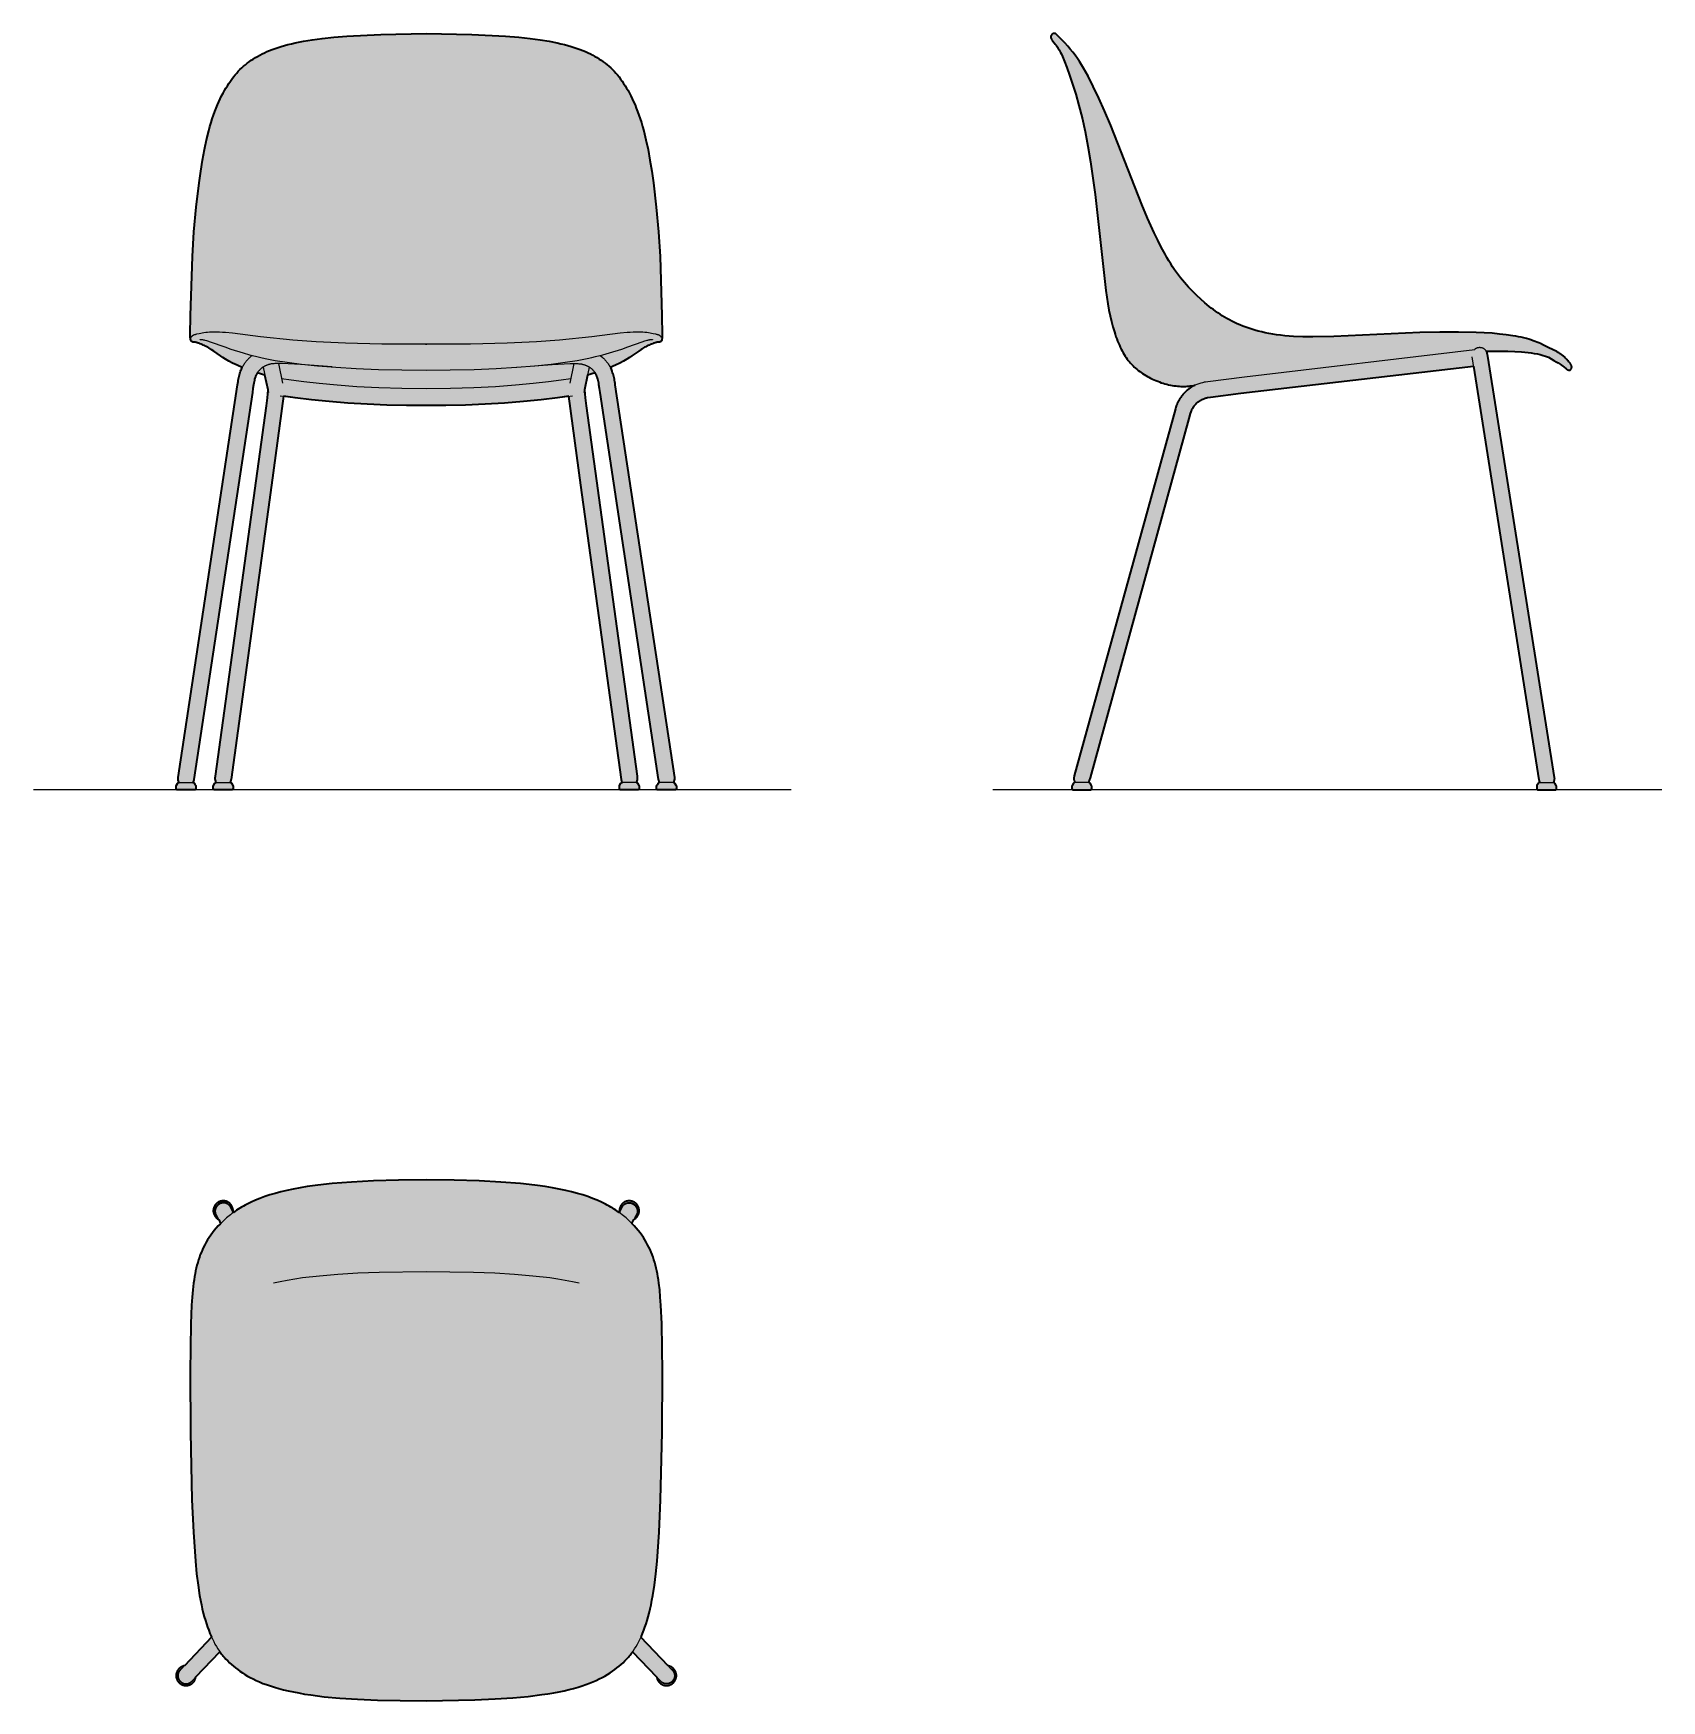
# Model space of a CAD drawing. Header units: millimetres. Extents: x 0 to 1642, y -918 to 763.
import ezdxf

# ---------------------------------------------------------------- set-up
doc = ezdxf.new("R2010")
doc.units = ezdxf.units.MM
doc.layers.add('Blocks', color=7, linetype='Continuous')
doc.layers.add('Blocks$Fill', color=7, linetype='Continuous', true_color=0xffffff)
for name, color, linetype, lineweight, true_color in [('Blocks$Inner', 7, 'Continuous', 25, 0x007f00), ('Blocks$Outline', 7, 'Continuous', 35, 0xff3f3f), ('Groud', 7, 'Continuous', 25, 0x243775)]:
    doc.layers.add(name, color=color, linetype=linetype, lineweight=lineweight, true_color=true_color)

# ---------------------------------------------------------------- blocks, each defined once
blk = doc.blocks.new('Fiber Side Chair 4-Leg Fornt')
at = {"layer": 'Blocks$Fill'}
blk.add_hatch(color=256, dxfattribs=at).paths.add_polyline_path([(645.5, 7.5), (645.8, 7.4), (645.8, 7.4), (645.9, 7.4), (645.9, 7.4), (645.9, 7.4), (645.9, 7.4), (645.9, 7.4), (646, 7.4), (646, 7.4), (646, 7.4), (646.1, 7.4), (646.1, 7.4), (646.1, 7.4), (646.2, 7.3), (646.2, 7.3), (646.2, 7.3), (646.3, 7.3), (646.3, 7.3), (646.3, 7.3), (646.4, 7.2), (646.4, 7.2), (646.4, 7.2), (646.5, 7.2), (646.5, 7.2), (646.5, 7.1), (646.6, 7.1), (646.6, 7.1), (646.6, 7.1), (646.6, 7.1), (646.6, 7.1), (646.6, 7.1), (646.6, 7.1), (646.6, 7), (646.7, 7), (646.7, 7), (646.7, 7), (646.7, 6.9), (646.8, 6.9), (646.8, 6.9), (646.8, 6.8), (646.9, 6.7), (647.1, 6.4), (648.1, 4.7), (648.3, 4.4), (648.3, 4.3), (648.4, 4.2), (648.4, 4.1), (648.4, 4.1), (648.4, 4.1), (648.4, 4), (648.4, 4), (648.4, 4), (648.5, 4), (648.5, 3.9), (648.5, 3.9), (648.5, 3.9), (648.5, 3.9), (648.5, 3.8), (648.5, 3.8), (648.5, 3.8), (648.5, 3.7), (648.5, 3.7), (648.5, 3.6), (648.5, 3.5), (648.5, 3.3), (648.5, 2.5), (648.5, 2.1), (648.5, 1.7), (648.5, 1.5), (648.5, 1.4), (648.5, 1.3), (648.5, 1.3), (648.5, 1.2), (648.5, 1.1), (648.5, 1.1), (648.5, 1.1), (648.5, 1), (648.5, 1), (648.5, 1), (648.5, 1), (648.4, 1), (648.4, 0.9), (648.4, 0.9), (648.4, 0.9), (648.4, 0.9), (648.4, 0.8), (648.4, 0.8), (648.4, 0.8), (648.4, 0.8), (648.3, 0.7), (648.3, 0.7), (648.3, 0.6), (648.3, 0.6), (648.2, 0.6), (648.2, 0.5), (648.2, 0.5), (648.1, 0.4), (648.1, 0.4), (648.1, 0.4), (648.1, 0.4), (648, 0.4), (648, 0.3), (648, 0.3), (648, 0.3), (648, 0.3), (647.9, 0.3), (647.9, 0.3), (647.9, 0.2), (647.9, 0.2), (647.8, 0.2), (647.8, 0.2), (647.8, 0.2), (647.8, 0.2), (647.7, 0.1), (647.7, 0.1), (647.6, 0.1), (647.6, 0.1), (647.6, 0.1), (647.6, 0.1), (647.5, 0.1), (647.5, 0.1), (647.4, 0), (647.4, 0), (647.3, 0), (647.2, 0), (647, 0), (646.6, 0), (646, -0.1), (644.2, -0.1), (630.6, -0.1), (630.2, -0.1), (630, -0.1), (629.9, 0), (629.8, 0), (629.8, 0), (629.7, 0), (629.7, 0), (629.7, 0), (629.6, 0), (629.6, 0), (629.5, 0), (629.5, 0), (629.5, 0), (629.5, 0.1), (629.4, 0.1), (629.4, 0.1), (629.3, 0.1), (629.3, 0.2), (629.2, 0.2), (629.2, 0.2), (629.1, 0.3), (629.1, 0.3), (629, 0.3), (629, 0.4), (629, 0.4), (628.9, 0.4), (628.9, 0.4), (628.9, 0.5), (628.9, 0.5), (628.9, 0.5), (628.8, 0.5), (628.8, 0.5), (628.8, 0.6), (628.8, 0.6), (628.8, 0.6), (628.8, 0.6), (628.7, 0.7), (628.7, 0.7), (628.7, 0.7), (628.7, 0.7), (628.7, 0.8), (628.7, 0.8), (628.7, 0.8), (628.7, 0.8), (628.6, 0.9), (628.6, 0.9), (628.6, 0.9), (628.6, 0.9), (628.6, 1), (628.6, 1), (628.6, 1), (628.6, 1.1), (628.6, 1.1), (628.6, 1.2), (628.6, 1.3), (628.6, 1.3), (628.5, 1.5), (628.5, 1.7), (628.5, 2.1), (628.5, 2.5), (628.5, 3.3), (628.5, 3.5), (628.5, 3.6), (628.5, 3.7), (628.5, 3.7), (628.6, 3.8), (628.6, 3.8), (628.6, 3.8), (628.6, 3.9), (628.6, 3.9), (628.6, 3.9), (628.6, 4), (628.6, 4), (628.6, 4), (628.6, 4.1), (628.6, 4.1), (628.7, 4.1), (628.7, 4.2), (628.7, 4.3), (628.8, 4.4), (628.9, 4.7), (629.4, 5.5), (630, 6.4), (630.2, 6.7), (630.2, 6.8), (630.3, 6.9), (630.3, 6.9), (630.4, 7), (630.4, 7), (630.4, 7), (630.4, 7.1), (630.4, 7.1), (630.5, 7.1), (630.5, 7.1), (630.5, 7.1), (630.5, 7.1), (630.5, 7.1), (630.5, 7.2), (630.5, 7.2), (630.6, 7.2), (630.6, 7.2), (630.6, 7.2), (630.6, 7.2), (630.7, 7.2), (630.7, 7.3), (630.7, 7.3), (630.8, 7.3), (630.8, 7.3), (630.8, 7.3), (630.9, 7.3), (630.9, 7.4), (631.1, 7.4), (631.1, 7.4), (631.1, 7.4), (631.2, 7.4), (631.2, 7.4), (631.3, 7.4), (631.5, 7.4), (631.6, 7.4), (631.4, 7.8), (631.3, 8), (631.2, 8.2), (631.1, 8.4), (631.1, 8.5), (631, 8.7), (631, 8.9), (630.9, 9.1), (630.9, 9.2), (630.8, 9.4), (630.8, 9.6), (630.7, 9.9), (630.6, 10.3), (571.6, 400.6), (570.4, 408.5), (570.2, 410.1), (569.9, 411.6), (569.6, 412.9), (569.2, 414.1), (568.9, 415.3), (568.8, 415.8), (568.6, 416.3), (568.4, 416.8), (568.2, 417.2), (568, 417.7), (567.9, 418.1), (567.7, 418.5), (567.5, 418.9), (567.3, 419.3), (567.1, 419.7), (566.8, 420.1), (566.6, 420.4), (559, 418.3), (555.8, 403.3), (557.4, 387.1), (609, 12.1), (609, 11.5), (609, 11.3), (609, 11.2), (609, 11.1), (609, 11), (609, 11), (609, 10.9), (609, 10.8), (609, 10.7), (608.9, 10.4), (608.9, 10.2), (608.9, 10), (608.8, 9.8), (608.8, 9.6), (608.7, 9.4), (608.7, 9.2), (608.6, 9), (608.5, 8.8), (608.5, 8.6), (608.4, 8.4), (608.3, 8.2), (608.2, 7.9), (608.1, 7.7), (607.9, 7.5), (608, 7.5), (608.1, 7.5), (608.1, 7.5), (608.2, 7.5), (608.2, 7.5), (608.3, 7.5), (608.3, 7.5), (608.4, 7.5), (608.4, 7.5), (608.5, 7.4), (608.5, 7.4), (608.6, 7.4), (608.6, 7.4), (608.7, 7.4), (608.7, 7.4), (608.8, 7.3), (608.8, 7.3), (608.9, 7.3), (608.9, 7.2), (608.9, 7.2), (609, 7.2), (609, 7.2), (609.1, 7.1), (609.1, 7.1), (609.1, 7), (609.2, 7), (609.2, 7), (609.2, 6.9), (609.3, 6.9), (609.3, 6.9), (609.3, 6.8), (609.4, 6.8), (610.8, 4.3), (610.8, 4.3), (610.9, 4.2), (610.9, 4.2), (610.9, 4.1), (610.9, 4.1), (610.9, 4), (610.9, 4), (611, 3.9), (611, 3.9), (611, 3.8), (611, 3.8), (611, 3.7), (611, 3.7), (611, 3.6), (611, 3.6), (611, 1.4), (611, 1.4), (611, 1.3), (611, 1.3), (611, 1.2), (611, 1.2), (611, 1.1), (610.9, 1.1), (610.9, 1), (610.9, 1), (610.9, 0.9), (610.9, 0.9), (610.9, 0.9), (610.8, 0.8), (610.8, 0.8), (610.8, 0.7), (610.8, 0.7), (610.7, 0.6), (610.7, 0.6), (610.7, 0.5), (610.6, 0.5), (610.6, 0.5), (610.6, 0.4), (610.5, 0.4), (610.5, 0.4), (610.5, 0.3), (610.4, 0.3), (610.4, 0.3), (610.3, 0.2), (610.3, 0.2), (610.2, 0.2), (610.2, 0.2), (610.1, 0.1), (610.1, 0.1), (610.1, 0.1), (610, 0.1), (610, 0.1), (609.9, 0.1), (609.9, 0), (609.8, 0), (609.8, 0), (609.7, 0), (609.7, 0), (609.6, 0), (609.6, 0), (609.5, 0), (592.4, 0), (592.4, 0), (592.3, 0), (592.3, 0), (592.2, 0), (592.2, 0), (592.1, 0), (592.1, 0.1), (592, 0.1), (592, 0.1), (591.9, 0.1), (591.9, 0.1), (591.9, 0.1), (591.8, 0.2), (591.8, 0.2), (591.7, 0.2), (591.7, 0.2), (591.6, 0.3), (591.6, 0.3), (591.5, 0.3), (591.5, 0.4), (591.5, 0.4), (591.4, 0.4), (591.4, 0.5), (591.4, 0.5), (591.3, 0.5), (591.3, 0.6), (591.3, 0.6), (591.2, 0.7), (591.2, 0.7), (591.2, 0.8), (591.2, 0.8), (591.1, 0.9), (591.1, 0.9), (591.1, 0.9), (591.1, 1), (591.1, 1), (591, 1.1), (591, 1.1), (591, 1.2), (591, 1.2), (591, 1.3), (591, 1.3), (591, 1.4), (591, 1.4), (591, 1.5), (591, 3.6), (591, 3.7), (591, 3.7), (591, 3.8), (591, 3.8), (591, 3.9), (591, 3.9), (591.1, 4), (591.1, 4), (591.1, 4.1), (591.1, 4.1), (591.1, 4.2), (591.1, 4.2), (591.2, 4.3), (591.2, 4.3), (591.2, 4.4), (592.7, 6.8), (592.7, 6.9), (592.7, 6.9), (592.8, 6.9), (592.8, 7), (592.8, 7), (592.9, 7.1), (592.9, 7.1), (592.9, 7.1), (593, 7.2), (593, 7.2), (593, 7.2), (593.1, 7.3), (593.1, 7.3), (593.2, 7.3), (593.2, 7.3), (593.3, 7.4), (593.3, 7.4), (593.4, 7.4), (593.4, 7.4), (593.5, 7.4), (593.5, 7.4), (593.6, 7.5), (593.6, 7.5), (593.7, 7.5), (593.7, 7.5), (593.8, 7.5), (593.8, 7.5), (593.9, 7.5), (593.9, 7.5), (594, 7.5), (594, 7.5), (594.1, 7.5), (593.8, 8), (593.7, 8.2), (593.6, 8.5), (593.6, 8.6), (593.5, 8.7), (593.5, 8.8), (593.4, 8.9), (593.4, 9), (593.4, 9.1), (593.3, 9.3), (593.2, 9.6), (593.2, 9.8), (593.1, 10.1), (593.1, 10.3), (552.3, 307.2), (540.2, 396.9), (512, 393.2), (494.2, 391.5), (475.3, 390), (455.8, 388.9), (416, 387.7), (376.5, 387.7), (356.5, 388.1), (317.1, 390), (298.3, 391.5), (280.5, 393.2), (263.9, 395.2), (252.3, 396.9), (199.4, 10.3), (199.3, 10.1), (199.3, 9.8), (199.2, 9.6), (199.2, 9.3), (199.1, 9.1), (199.1, 9), (199, 8.9), (199, 8.8), (199, 8.7), (198.9, 8.6), (198.9, 8.5), (198.8, 8.2), (198.7, 8), (198.5, 7.8), (198.4, 7.5), (198.5, 7.5), (198.6, 7.5), (198.6, 7.5), (198.7, 7.5), (198.7, 7.5), (198.8, 7.5), (198.8, 7.5), (198.9, 7.5), (198.9, 7.5), (199, 7.4), (199, 7.4), (199.1, 7.4), (199.1, 7.4), (199.2, 7.4), (199.2, 7.4), (199.2, 7.3), (199.3, 7.3), (199.3, 7.3), (199.4, 7.3), (199.4, 7.2), (199.5, 7.2), (199.5, 7.2), (199.5, 7.1), (199.6, 7.1), (199.6, 7.1), (199.7, 7), (199.7, 7), (199.7, 6.9), (199.8, 6.9), (199.8, 6.9), (199.8, 6.8), (199.8, 6.8), (201.3, 4.3), (201.3, 4.3), (201.3, 4.2), (201.4, 4.2), (201.4, 4.1), (201.4, 4.1), (201.4, 4), (201.4, 4), (201.4, 3.9), (201.4, 3.9), (201.5, 3.8), (201.5, 3.8), (201.5, 3.7), (201.5, 3.7), (201.5, 3.6), (201.5, 3.6), (201.5, 1.4), (201.5, 1.4), (201.5, 1.3), (201.5, 1.3), (201.5, 1.2), (201.4, 1.2), (201.4, 1.1), (201.4, 1.1), (201.4, 1), (201.4, 1), (201.4, 0.9), (201.4, 0.9), (201.3, 0.9), (201.3, 0.8), (201.3, 0.8), (201.3, 0.7), (201.2, 0.7), (201.2, 0.6), (201.2, 0.6), (201.1, 0.5), (201.1, 0.5), (201.1, 0.5), (201, 0.4), (201, 0.4), (201, 0.4), (200.9, 0.3), (200.9, 0.3), (200.8, 0.3), (200.8, 0.2), (200.8, 0.2), (200.7, 0.2), (200.7, 0.2), (200.6, 0.1), (200.6, 0.1), (200.5, 0.1), (200.5, 0.1), (200.4, 0.1), (200.4, 0.1), (200.3, 0), (200.3, 0), (200.2, 0), (200.2, 0), (200.1, 0), (200.1, 0), (200, 0), (200, 0), (182.9, 0), (182.9, 0), (182.8, 0), (182.8, 0), (182.7, 0), (182.7, 0), (182.6, 0), (182.6, 0.1), (182.5, 0.1), (182.5, 0.1), (182.4, 0.1), (182.4, 0.1), (182.3, 0.1), (182.3, 0.2), (182.2, 0.2), (182.2, 0.2), (182.1, 0.2), (182.1, 0.3), (182.1, 0.3), (182, 0.3), (182, 0.4), (181.9, 0.4), (181.9, 0.4), (181.9, 0.5), (181.8, 0.5), (181.8, 0.5), (181.8, 0.6), (181.7, 0.6), (181.7, 0.7), (181.7, 0.7), (181.7, 0.8), (181.6, 0.8), (181.6, 0.9), (181.6, 0.9), (181.6, 0.9), (181.6, 1), (181.5, 1), (181.5, 1.1), (181.5, 1.1), (181.5, 1.2), (181.5, 1.2), (181.5, 1.3), (181.5, 1.3), (181.5, 1.4), (181.5, 1.4), (181.5, 1.5), (181.5, 3.6), (181.5, 3.7), (181.5, 3.7), (181.5, 3.8), (181.5, 3.8), (181.5, 3.9), (181.5, 3.9), (181.5, 4), (181.5, 4), (181.6, 4.1), (181.6, 4.1), (181.6, 4.2), (181.6, 4.2), (181.6, 4.3), (181.7, 4.3), (181.7, 4.4), (183.1, 6.8), (183.2, 6.9), (183.2, 6.9), (183.2, 6.9), (183.3, 7), (183.3, 7), (183.3, 7), (183.4, 7.1), (183.4, 7.1), (183.4, 7.2), (183.5, 7.2), (183.5, 7.2), (183.6, 7.2), (183.6, 7.3), (183.7, 7.3), (183.7, 7.3), (183.7, 7.4), (183.8, 7.4), (183.8, 7.4), (183.9, 7.4), (183.9, 7.4), (184, 7.4), (184, 7.5), (184.1, 7.5), (184.1, 7.5), (184.2, 7.5), (184.2, 7.5), (184.3, 7.5), (184.3, 7.5), (184.4, 7.5), (184.4, 7.5), (184.5, 7.5), (184.5, 7.5), (184.3, 7.9), (184.2, 8.2), (184.1, 8.4), (184, 8.6), (183.9, 8.8), (183.9, 9), (183.8, 9.2), (183.7, 9.4), (183.7, 9.6), (183.6, 9.8), (183.6, 10), (183.6, 10.2), (183.5, 10.4), (183.5, 10.7), (183.5, 10.8), (183.5, 10.9), (183.4, 11), (183.4, 11), (183.4, 11.1), (183.4, 11.2), (183.4, 11.3), (183.5, 11.5), (183.5, 12.1), (183.7, 13.9), (236, 395.2), (236.7, 403.3), (233.5, 418.3), (225.8, 420.4), (225.4, 419.7), (225.2, 419.3), (225, 418.9), (224.8, 418.5), (224.6, 418.1), (224.4, 417.7), (224.2, 417.2), (224.1, 416.8), (223.9, 416.3), (223.7, 415.8), (223.5, 415.3), (223.2, 414.1), (222.9, 412.9), (222.6, 411.6), (222.3, 410.1), (222, 408.5), (221.5, 404.9), (161.9, 10.3), (161.8, 9.9), (161.7, 9.6), (161.7, 9.4), (161.6, 9.2), (161.6, 9.1), (161.5, 8.9), (161.5, 8.7), (161.4, 8.5), (161.3, 8.4), (161.2, 8.2), (161.2, 8), (161.1, 7.8), (161, 7.6), (160.9, 7.4), (161, 7.4), (161.2, 7.4), (161.3, 7.4), (161.3, 7.4), (161.3, 7.4), (161.3, 7.4), (161.4, 7.4), (161.5, 7.4), (161.6, 7.3), (161.7, 7.3), (161.7, 7.3), (161.7, 7.3), (161.8, 7.3), (161.8, 7.3), (161.8, 7.2), (161.8, 7.2), (161.9, 7.2), (161.9, 7.2), (161.9, 7.2), (161.9, 7.2), (161.9, 7.2), (162, 7.1), (162, 7.1), (162, 7.1), (162, 7.1), (162, 7.1), (162, 7.1), (162, 7.1), (162.1, 7), (162.1, 7), (162.1, 7), (162.2, 6.9), (162.2, 6.9), (162.2, 6.8), (162.3, 6.7), (162.5, 6.4), (163, 5.5), (163.5, 4.7), (163.7, 4.4), (163.8, 4.3), (163.8, 4.2), (163.8, 4.1), (163.8, 4.1), (163.8, 4.1), (163.9, 4), (163.9, 4), (163.9, 4), (163.9, 3.9), (163.9, 3.9), (163.9, 3.9), (163.9, 3.8), (163.9, 3.8), (163.9, 3.8), (163.9, 3.7), (163.9, 3.7), (163.9, 3.6), (163.9, 3.5), (164, 3.3), (164, 2.5), (164, 2.1), (163.9, 1.7), (163.9, 1.5), (163.9, 1.3), (163.9, 1.3), (163.9, 1.2), (163.9, 1.1), (163.9, 1.1), (163.9, 1), (163.9, 1), (163.9, 1), (163.9, 0.9), (163.8, 0.9), (163.8, 0.9), (163.8, 0.9), (163.8, 0.8), (163.8, 0.8), (163.8, 0.8), (163.8, 0.8), (163.8, 0.7), (163.8, 0.7), (163.7, 0.7), (163.7, 0.7), (163.7, 0.6), (163.7, 0.6), (163.7, 0.6), (163.7, 0.6), (163.6, 0.5), (163.6, 0.5), (163.6, 0.5), (163.6, 0.5), (163.6, 0.5), (163.5, 0.4), (163.5, 0.4), (163.5, 0.4), (163.5, 0.4), (163.4, 0.3), (163.4, 0.3), (163.3, 0.3), (163.3, 0.2), (163.2, 0.2), (163.2, 0.2), (163.1, 0.1), (163.1, 0.1), (163, 0.1), (163, 0.1), (163, 0), (162.9, 0), (162.9, 0), (162.9, 0), (162.8, 0), (162.8, 0), (162.8, 0), (162.7, 0), (162.7, 0), (162.6, 0), (162.6, 0), (162.4, -0.1), (162.3, -0.1), (161.9, -0.1), (159.6, -0.1), (146.5, -0.1), (145.9, 0), (145.5, 0), (145.3, 0), (145.2, 0), (145.1, 0), (145.1, 0), (145, 0.1), (145, 0.1), (144.9, 0.1), (144.9, 0.1), (144.9, 0.1), (144.8, 0.1), (144.8, 0.1), (144.7, 0.1), (144.7, 0.2), (144.7, 0.2), (144.7, 0.2), (144.6, 0.2), (144.6, 0.2), (144.6, 0.2), (144.6, 0.3), (144.5, 0.3), (144.5, 0.3), (144.5, 0.3), (144.5, 0.3), (144.4, 0.3), (144.4, 0.4), (144.4, 0.4), (144.4, 0.4), (144.4, 0.4), (144.3, 0.4), (144.3, 0.5), (144.3, 0.5), (144.2, 0.6), (144.2, 0.6), (144.2, 0.6), (144.2, 0.7), (144.1, 0.7), (144.1, 0.8), (144.1, 0.8), (144.1, 0.8), (144.1, 0.8), (144.1, 0.9), (144.1, 0.9), (144, 0.9), (144, 0.9), (144, 1), (144, 1), (144, 1), (144, 1), (144, 1), (144, 1.1), (144, 1.1), (144, 1.1), (144, 1.2), (144, 1.3), (144, 1.3), (143.9, 1.4), (143.9, 1.5), (143.9, 1.7), (143.9, 2.1), (143.9, 2.5), (143.9, 3.3), (144, 3.5), (144, 3.6), (144, 3.7), (144, 3.7), (144, 3.8), (144, 3.8), (144, 3.8), (144, 3.9), (144, 3.9), (144, 3.9), (144, 3.9), (144, 4), (144, 4), (144, 4), (144, 4), (144.1, 4.1), (144.1, 4.1), (144.1, 4.1), (144.1, 4.2), (144.1, 4.3), (144.2, 4.4), (144.4, 4.7), (145.4, 6.4), (145.6, 6.7), (145.6, 6.8), (145.7, 6.9), (145.7, 6.9), (145.7, 6.9), (145.8, 7), (145.8, 7), (145.8, 7), (145.8, 7), (145.8, 7.1), (145.9, 7.1), (145.9, 7.1), (145.9, 7.1), (145.9, 7.1), (145.9, 7.1), (145.9, 7.1), (145.9, 7.1), (146, 7.2), (146, 7.2), (146, 7.2), (146.1, 7.2), (146.1, 7.2), (146.1, 7.3), (146.2, 7.3), (146.2, 7.3), (146.2, 7.3), (146.3, 7.3), (146.3, 7.3), (146.3, 7.4), (146.4, 7.4), (146.4, 7.4), (146.5, 7.4), (146.5, 7.4), (146.5, 7.4), (146.5, 7.4), (146.5, 7.4), (146.6, 7.4), (146.6, 7.4), (146.6, 7.4), (146.6, 7.4), (146.7, 7.4), (146.7, 7.4), (147, 7.5), (146.7, 8.1), (146.6, 8.3), (146.5, 8.5), (146.4, 8.7), (146.4, 8.9), (146.3, 9.1), (146.2, 9.2), (146.2, 9.4), (146.1, 9.6), (146.1, 9.7), (146.1, 9.9), (146, 10.1), (146, 10.2), (146, 10.4), (146, 10.5), (145.9, 10.7), (145.9, 10.8), (145.9, 10.9), (145.9, 11.1), (145.9, 11.2), (145.9, 11.3), (145.9, 11.5), (145.9, 11.7), (146, 12), (146, 12.4), (205.9, 408.6), (206.4, 411.7), (206.6, 413.2), (206.9, 414.6), (207.2, 416), (207.5, 417.3), (207.8, 418.6), (208.2, 419.8), (208.5, 420.9), (208.9, 422.1), (209.3, 423.1), (209.8, 424.2), (210.2, 425.1), (210.6, 425.9), (200.9, 430.4), (197.1, 432.4), (193.9, 434.3), (191.1, 436), (188.8, 437.6), (179.4, 444.2), (178.2, 444.9), (177.1, 445.6), (176, 446.3), (174.9, 446.9), (173.7, 447.5), (172.6, 448), (171.4, 448.6), (170.3, 449.1), (169.2, 449.5), (168.1, 449.9), (167.1, 450.3), (166.2, 450.6), (165.5, 450.8), (165.1, 450.9), (164.8, 451), (164.5, 451.1), (164.2, 451.1), (163.9, 451.2), (163.6, 451.3), (163.2, 451.3), (161.6, 451.5), (161.5, 451.5), (161.3, 451.6), (161.1, 451.6), (160.9, 451.6), (160.8, 451.7), (160.6, 451.7), (160.5, 451.8), (160.4, 451.8), (160.3, 451.8), (160.2, 451.9), (160.2, 451.9), (160.1, 451.9), (160, 452), (160, 452), (159.9, 452), (159.8, 452.1), (159.8, 452.1), (159.7, 452.1), (159.6, 452.2), (159.6, 452.2), (159.5, 452.3), (159.5, 452.3), (159.4, 452.4), (159.4, 452.4), (159.3, 452.4), (159.3, 452.5), (159.3, 452.5), (159.3, 452.5), (159.2, 452.5), (159.2, 452.6), (159.2, 452.6), (159.2, 452.6), (159.1, 452.7), (159.1, 452.7), (159.1, 452.7), (159.1, 452.8), (159, 452.8), (159, 452.8), (159, 452.9), (158.9, 453), (158.9, 453.1), (158.9, 453.1), (158.8, 453.2), (158.8, 453.3), (158.8, 453.4), (158.7, 453.5), (158.7, 453.6), (158.7, 453.7), (158.6, 453.8), (158.6, 453.9), (158.5, 454.2), (158.5, 454.4), (158.4, 454.7), (158.4, 455.1), (158.4, 455.4), (158.3, 455.8), (158.3, 456.2), (158.2, 457.2), (158.2, 458.7), (158.4, 478.3), (160.4, 537.8), (162, 562.6), (164.2, 587.7), (167.1, 612.1), (168.8, 623.8), (170.6, 635), (172.6, 645.6), (174.7, 655.4), (176.9, 664.6), (178.1, 668.8), (179.3, 672.9), (180.5, 676.8), (181.8, 680.5), (183, 684.1), (184.3, 687.5), (185.7, 690.8), (187, 693.9), (188.4, 696.9), (189.8, 699.8), (191.3, 702.5), (192.7, 705.2), (194.2, 707.7), (195.7, 710.1), (197.2, 712.4), (198.7, 714.7), (200.2, 716.8), (201.8, 718.9), (203.4, 720.9), (205.1, 722.8), (206.7, 724.6), (208.4, 726.4), (210.2, 728.1), (212, 729.7), (213.8, 731.3), (215.7, 732.8), (217.7, 734.3), (219.7, 735.7), (221.7, 737), (223.9, 738.4), (226.1, 739.7), (228.3, 740.9), (230.7, 742.1), (233.1, 743.3), (235.6, 744.5), (238.3, 745.6), (241, 746.7), (243.9, 747.7), (246.9, 748.7), (250.1, 749.7), (253.4, 750.6), (256.8, 751.6), (260.4, 752.4), (264.2, 753.3), (272.3, 754.9), (281.2, 756.4), (291.3, 757.8), (302.9, 759), (316.3, 760.1), (350.3, 761.8), (396.2, 762.9), (442.2, 761.8), (476.2, 760.1), (489.6, 759), (501.2, 757.8), (511.3, 756.4), (520.2, 754.9), (528.3, 753.3), (532.1, 752.4), (535.7, 751.6), (539.1, 750.6), (542.4, 749.7), (545.5, 748.7), (548.6, 747.7), (551.4, 746.7), (554.2, 745.6), (556.8, 744.5), (559.4, 743.3), (561.8, 742.1), (564.1, 740.9), (566.4, 739.7), (568.6, 738.4), (570.7, 737), (572.8, 735.7), (574.8, 734.3), (576.7, 732.8), (578.6, 731.3), (580.5, 729.7), (582.3, 728.1), (584, 726.4), (585.7, 724.6), (587.4, 722.8), (589.1, 720.9), (590.7, 718.9), (592.2, 716.8), (593.8, 714.7), (595.3, 712.4), (596.8, 710.1), (598.3, 707.7), (599.8, 705.2), (601.2, 702.5), (602.6, 699.8), (604, 696.9), (605.4, 693.9), (606.8, 690.8), (608.1, 687.5), (609.4, 684.1), (610.7, 680.5), (612, 676.8), (613.2, 672.9), (614.4, 668.8), (615.6, 664.6), (617.8, 655.4), (619.9, 645.6), (621.9, 635), (623.7, 623.8), (625.4, 612.1), (628.2, 587.7), (630.5, 562.6), (632, 537.8), (634, 478.3), (634.3, 458.7), (634.2, 457.2), (634.2, 456.2), (634.1, 455.8), (634.1, 455.4), (634.1, 455.1), (634, 454.7), (634, 454.4), (633.9, 454.2), (633.9, 453.9), (633.8, 453.8), (633.8, 453.7), (633.8, 453.6), (633.8, 453.5), (633.7, 453.4), (633.7, 453.3), (633.6, 453.2), (633.6, 453.1), (633.6, 453.1), (633.5, 453), (633.5, 452.9), (633.4, 452.8), (633.4, 452.8), (633.4, 452.8), (633.4, 452.7), (633.4, 452.7), (633.3, 452.7), (633.3, 452.6), (633.3, 452.6), (633.3, 452.6), (633.2, 452.5), (633.2, 452.5), (633.2, 452.5), (633.2, 452.5), (633.1, 452.4), (633.1, 452.4), (633.1, 452.4), (633, 452.3), (632.9, 452.3), (632.9, 452.2), (632.8, 452.2), (632.8, 452.1), (632.7, 452.1), (632.6, 452.1), (632.6, 452), (632.5, 452), (632.4, 452), (632.4, 451.9), (632.3, 451.9), (632.2, 451.9), (632.2, 451.8), (632.1, 451.8), (632, 451.8), (631.9, 451.7), (631.7, 451.7), (631.5, 451.6), (631.4, 451.6), (631.2, 451.6), (631, 451.5), (630.8, 451.5), (629.3, 451.3), (628.8, 451.3), (628.6, 451.2), (628.3, 451.1), (628, 451.1), (627.7, 451), (627.4, 450.9), (627, 450.8), (626.2, 450.6), (625.3, 450.3), (624.4, 449.9), (623.3, 449.5), (622.2, 449.1), (621.1, 448.6), (619.9, 448), (618.7, 447.5), (617.6, 446.9), (616.5, 446.3), (615.4, 445.6), (614.2, 444.9), (613.1, 444.2), (610.5, 442.4), (601.3, 436), (598.6, 434.3), (595.3, 432.4), (591.5, 430.4), (587.1, 428.2), (581.9, 425.9), (582.7, 424.2), (583.1, 423.1), (583.5, 422.1), (583.9, 420.9), (584.3, 419.8), (584.7, 418.6), (585, 417.3), (585.3, 416), (585.6, 414.6), (585.9, 413.2), (586.1, 411.7), (586.3, 410.2), (646.5, 12.4), (646.5, 12), (646.5, 11.7), (646.6, 11.5), (646.6, 11.3), (646.6, 11.2), (646.6, 11.1), (646.6, 10.9), (646.5, 10.8), (646.5, 10.7), (646.5, 10.5), (646.5, 10.4), (646.5, 10.2), (646.4, 10.1), (646.4, 9.9), (646.4, 9.7), (646.3, 9.6), (646.3, 9.4), (646.2, 9.2), (646.2, 9.1), (646.1, 8.9), (646, 8.7), (646, 8.5), (645.9, 8.3), (645.8, 8.1), (645.7, 7.9)], flags=0)
at = {"layer": 'Blocks$Inner'}
for p, q in [((225.8, 420.4), (233.5, 418.3)), ((231.8, 426.3), (237.2, 400.8)), ((247.3, 429.8), (251.4, 410.1)), ((545.2, 429.8), (541, 410.1)), ((560.7, 426.3), (555.3, 400.8)), ((566.6, 420.4), (559, 418.3))]:
    blk.add_line(p, q, dxfattribs=at)
for points in [[(581.9, 425.9), (587.1, 428.2), (591.5, 430.4), (595.3, 432.4), (598.6, 434.3), (601.3, 436), (603.7, 437.6), (610.5, 442.4), (613.1, 444.2), (614.2, 444.9), (615.4, 445.6), (616.5, 446.3), (617.6, 446.9), (618.7, 447.5), (619.9, 448), (621.1, 448.6), (622.2, 449.1), (623.3, 449.5), (624.4, 449.9), (625.3, 450.3), (626.2, 450.6), (627, 450.8), (627.4, 450.9), (627.7, 451), (628, 451.1), (628.3, 451.1), (628.6, 451.2), (628.8, 451.3), (629.3, 451.3), (630.8, 451.5), (631, 451.5), (631.2, 451.6), (631.4, 451.6), (631.5, 451.6), (631.7, 451.7), (631.9, 451.7), (632, 451.8), (632.1, 451.8), (632.2, 451.8), (632.2, 451.9), (632.3, 451.9), (632.4, 451.9), (632.4, 452), (632.5, 452), (632.6, 452), (632.6, 452.1), (632.7, 452.1), (632.8, 452.1), (632.8, 452.2), (632.9, 452.2), (632.9, 452.3), (633, 452.3), (633.1, 452.4), (633.1, 452.4), (633.1, 452.4), (633.2, 452.5), (633.2, 452.5), (633.2, 452.5), (633.2, 452.5), (633.3, 452.6), (633.3, 452.6), (633.3, 452.6), (633.3, 452.7), (633.4, 452.7), (633.4, 452.7), (633.4, 452.8), (633.4, 452.8), (633.4, 452.8), (633.5, 452.9), (633.5, 453), (633.6, 453.1), (633.6, 453.1), (633.6, 453.2), (633.7, 453.3), (633.7, 453.4), (633.8, 453.5), (633.8, 453.6), (633.8, 453.7), (633.8, 453.8), (633.9, 453.9), (633.9, 454.2), (634, 454.4), (634, 454.7), (634.1, 455.1), (634.1, 455.4), (634.1, 455.8), (634.2, 456.2), (634.2, 457.2), (634.3, 458.7), (634, 478.3), (632, 537.8), (630.5, 562.6), (628.2, 587.7), (625.4, 612.1), (623.7, 623.8), (621.9, 635), (619.9, 645.6), (617.8, 655.4), (615.6, 664.6), (614.4, 668.8), (613.2, 672.9), (612, 676.8), (610.7, 680.5), (609.4, 684.1), (608.1, 687.5), (606.8, 690.8), (605.4, 693.9), (604, 696.9), (602.6, 699.8), (601.2, 702.5), (599.8, 705.2), (598.3, 707.7), (596.8, 710.1), (595.3, 712.4), (593.8, 714.7), (592.2, 716.8), (590.7, 718.9), (589.1, 720.9), (587.4, 722.8), (585.7, 724.6), (584, 726.4), (582.3, 728.1), (580.5, 729.7), (578.6, 731.3), (576.7, 732.8), (574.8, 734.3), (572.8, 735.7), (570.7, 737), (568.6, 738.4), (566.4, 739.7), (564.1, 740.9), (561.8, 742.1), (559.4, 743.3), (556.8, 744.5), (554.2, 745.6), (551.4, 746.7), (548.6, 747.7), (545.5, 748.7), (542.4, 749.7), (539.1, 750.6), (535.7, 751.6), (532.1, 752.4), (528.3, 753.3), (520.2, 754.9), (511.3, 756.4), (501.2, 757.8), (489.6, 759), (476.2, 760.1), (442.2, 761.8), (396.2, 762.9), (350.3, 761.8), (316.3, 760.1), (302.9, 759), (291.3, 757.8), (281.2, 756.4), (272.3, 754.9), (264.2, 753.3), (260.4, 752.4), (256.8, 751.6), (253.4, 750.6), (250.1, 749.7), (246.9, 748.7), (243.9, 747.7), (241, 746.7), (238.3, 745.6), (235.6, 744.5), (233.1, 743.3), (230.7, 742.1), (228.3, 740.9), (226.1, 739.7), (223.9, 738.4), (221.7, 737), (219.7, 735.7), (217.7, 734.3), (215.7, 732.8), (213.8, 731.3), (212, 729.7), (210.2, 728.1), (208.4, 726.4), (206.7, 724.6), (205.1, 722.8), (203.4, 720.9), (201.8, 718.9), (200.2, 716.8), (198.7, 714.7), (197.2, 712.4), (195.7, 710.1), (194.2, 707.7), (192.7, 705.2), (191.3, 702.5), (189.8, 699.8), (188.4, 696.9), (187, 693.9), (185.7, 690.8), (184.3, 687.5), (183, 684.1), (181.8, 680.5), (180.5, 676.8), (179.3, 672.9), (178.1, 668.8), (176.9, 664.6), (174.7, 655.4), (172.6, 645.6), (170.6, 635), (168.8, 623.8), (167.1, 612.1), (164.2, 587.7), (162, 562.6), (160.4, 537.8), (158.4, 478.3), (158.2, 458.7), (158.2, 457.2), (158.3, 456.2), (158.3, 455.8), (158.4, 455.4), (158.4, 455.1), (158.4, 454.7), (158.5, 454.4), (158.5, 454.2), (158.6, 453.9), (158.6, 453.8), (158.7, 453.7), (158.7, 453.6), (158.7, 453.5), (158.8, 453.4), (158.8, 453.3), (158.8, 453.2), (158.9, 453.1), (158.9, 453.1), (158.9, 453), (159, 452.9), (159, 452.8), (159, 452.8), (159.1, 452.8), (159.1, 452.7), (159.1, 452.7), (159.1, 452.7), (159.2, 452.6), (159.2, 452.6), (159.2, 452.6), (159.2, 452.5), (159.3, 452.5), (159.3, 452.5), (159.3, 452.5), (159.3, 452.4), (159.4, 452.4), (159.4, 452.4), (159.5, 452.3), (159.5, 452.3), (159.6, 452.2), (159.6, 452.2), (159.7, 452.1), (159.8, 452.1), (159.8, 452.1), (159.9, 452), (160, 452), (160, 452), (160.1, 451.9), (160.2, 451.9), (160.2, 451.9), (160.3, 451.8), (160.4, 451.8), (160.5, 451.8), (160.6, 451.7), (160.8, 451.7), (160.9, 451.6), (161.1, 451.6), (161.3, 451.6), (161.5, 451.5), (161.6, 451.5), (163.2, 451.3), (163.6, 451.3), (163.9, 451.2), (164.2, 451.1), (164.5, 451.1), (164.8, 451), (165.1, 450.9), (165.5, 450.8), (166.2, 450.6), (167.1, 450.3), (168.1, 449.9), (169.2, 449.5), (170.3, 449.1), (171.4, 448.6), (172.6, 448), (173.7, 447.5), (174.9, 446.9), (176, 446.3), (177.1, 445.6), (178.2, 444.9), (179.4, 444.2), (182, 442.4), (188.8, 437.6), (191.1, 436), (193.9, 434.3), (197.1, 432.4), (200.9, 430.4), (205.4, 428.2), (210.6, 425.9)], [(396.6, 449.5), (395.5, 449.5), (397, 449.5), (351.6, 449.6), (314.7, 450.5), (285.1, 451.9), (261.8, 453.6), (229.1, 456.8), (200.7, 460.4), (193.7, 461.1), (190.6, 461.3), (187.6, 461.5), (184.9, 461.6), (182.3, 461.7), (181.1, 461.7), (180, 461.6), (177.8, 461.5), (175.8, 461.3), (173.9, 461.1), (172.1, 460.8), (167.4, 459.9), (164.7, 459.4), (164, 459.3), (163.4, 459.1), (163.1, 459), (162.8, 458.9), (162.5, 458.9), (162.3, 458.8), (162, 458.7), (161.7, 458.6), (161.5, 458.4), (161.2, 458.3), (161.1, 458.3), (161, 458.2), (160.9, 458.1), (160.8, 458.1), (160.7, 458), (160.5, 457.9), (160.4, 457.9), (160.3, 457.8), (160.2, 457.7), (160.1, 457.6), (160, 457.5), (159.9, 457.5), (159.8, 457.4), (159.7, 457.3), (159.6, 457.2), (159.6, 457.1), (159.5, 457), (159.4, 456.9), (159.3, 456.8), (159.2, 456.7), (159.1, 456.6), (159.1, 456.5), (159, 456.4), (158.9, 456.2)], [(168.1, 453.9), (168.1, 454), (168.2, 454), (168.3, 454), (168.4, 454), (168.4, 454), (168.5, 454), (168.6, 454), (168.7, 454.1), (168.8, 454.1), (168.9, 454.1), (169, 454.1), (169.2, 454.1), (169.4, 454.1), (169.6, 454.1), (169.8, 454.1), (170, 454.1), (170.3, 454), (170.5, 454), (170.7, 454), (171.2, 453.9), (171.7, 453.8), (172.2, 453.7), (172.8, 453.6), (173.3, 453.5), (174.5, 453.1), (175.7, 452.8), (178.4, 451.9), (193.1, 446.6), (199.1, 444.5), (211.5, 440.7), (218, 438.8), (225.3, 436.9), (229.4, 435.9), (233.8, 435), (243.9, 433.1), (256, 431.2), (270.3, 429.4), (286.7, 427.7), (305.2, 426.2), (325.7, 424.9), (348, 424), (371.6, 423.4), (396.2, 423.2), (444.5, 424), (466.8, 425), (487.3, 426.2), (505.8, 427.7), (522.2, 429.4), (536.4, 431.2), (548.6, 433.1), (558.7, 435), (563.1, 435.9), (567.1, 436.9), (574.4, 438.8), (581, 440.7), (593.4, 444.5), (599.4, 446.6), (614.1, 451.9), (616.7, 452.8), (618, 453.1), (619.1, 453.5), (619.7, 453.6), (620.3, 453.7), (620.8, 453.8), (621.3, 453.9), (621.8, 454), (622, 454), (622.2, 454), (622.4, 454.1), (622.6, 454.1), (622.8, 454.1), (623, 454.1), (623.2, 454.1), (623.4, 454.1), (623.6, 454.1), (623.7, 454.1), (623.8, 454.1), (623.9, 454), (624, 454), (624, 454), (624.1, 454), (624.2, 454), (624.3, 454), (624.3, 454), (624.4, 453.9)], [(633.5, 456.2), (633.5, 456.4), (633.4, 456.5), (633.3, 456.6), (633.2, 456.7), (633.2, 456.8), (633.1, 456.9), (633, 457), (632.9, 457.1), (632.8, 457.2), (632.7, 457.3), (632.6, 457.4), (632.5, 457.5), (632.4, 457.5), (632.3, 457.6), (632.2, 457.7), (632.1, 457.8), (632, 457.9), (631.9, 457.9), (631.8, 458), (631.7, 458.1), (631.6, 458.1), (631.5, 458.2), (631.4, 458.3), (631.2, 458.3), (631, 458.4), (630.7, 458.6), (630.5, 458.7), (630.2, 458.8), (629.9, 458.9), (629.6, 458.9), (629.4, 459), (629.1, 459.1), (628.4, 459.3), (627.8, 459.4), (625.1, 459.9), (620.4, 460.8), (618.6, 461.1), (616.7, 461.3), (614.7, 461.5), (612.5, 461.6), (611.3, 461.7), (610.1, 461.7), (607.6, 461.6), (604.9, 461.5), (601.9, 461.3), (598.8, 461.1), (591.8, 460.4), (563.3, 456.8), (530.7, 453.6), (507.4, 451.9), (477.8, 450.5), (440.9, 449.6), (395.5, 449.5)], [(220.8, 438.1), (219.5, 437), (218.3, 436), (217.7, 435.4), (217.1, 434.9), (216.6, 434.3), (216, 433.7), (215.4, 433.1), (214.8, 432.4), (214.3, 431.7), (213.7, 431), (213.2, 430.3), (212.7, 429.5), (212.2, 428.7), (211.6, 427.9), (211.2, 427), (210.7, 426.1), (210.2, 425.1), (209.8, 424.2), (209.3, 423.1), (208.9, 422.1), (208.5, 420.9), (208.2, 419.8), (207.8, 418.6), (207.5, 417.3), (207.2, 416), (206.9, 414.6), (206.6, 413.2), (206.4, 411.7), (206.1, 410.2), (205.9, 408.6), (146, 12.4), (146, 12), (145.9, 11.7), (145.9, 11.5), (145.9, 11.3), (145.9, 11.2), (145.9, 11.1), (145.9, 10.9), (145.9, 10.8), (145.9, 10.7), (146, 10.5), (146, 10.4), (146, 10.2), (146, 10.1), (146.1, 9.9), (146.1, 9.7), (146.1, 9.6), (146.2, 9.4), (146.2, 9.2), (146.3, 9.1), (146.4, 8.9), (146.4, 8.7), (146.5, 8.5), (146.6, 8.3), (146.7, 8.1), (146.8, 7.9), (146.9, 7.7), (147, 7.5)], [(571.7, 438.1), (573, 437), (574.2, 436), (574.7, 435.4), (575.3, 434.9), (575.9, 434.3), (576.5, 433.7), (577.1, 433.1), (577.6, 432.4), (578.2, 431.7), (578.7, 431), (579.3, 430.3), (579.8, 429.5), (580.3, 428.7), (580.8, 427.9), (581.3, 427), (581.8, 426.1), (582.3, 425.1), (582.7, 424.2), (583.1, 423.1), (583.5, 422.1), (583.9, 420.9), (584.3, 419.8), (584.7, 418.6), (585, 417.3), (585.3, 416), (585.6, 414.6), (585.9, 413.2), (586.1, 411.7), (586.3, 410.2), (586.5, 408.6), (646.5, 12.4), (646.5, 12), (646.5, 11.7), (646.6, 11.5), (646.6, 11.3), (646.6, 11.2), (646.6, 11.1), (646.6, 10.9), (646.5, 10.8), (646.5, 10.7), (646.5, 10.5), (646.5, 10.4), (646.5, 10.2), (646.4, 10.1), (646.4, 9.9), (646.4, 9.7), (646.3, 9.6), (646.3, 9.4), (646.2, 9.2), (646.2, 9.1), (646.1, 8.9), (646, 8.7), (646, 8.5), (645.9, 8.3), (645.8, 8.1), (645.7, 7.9), (645.6, 7.7), (645.5, 7.5)], [(301.2, 426.5), (269.3, 428.8), (250.9, 429.8), (247.9, 429.8), (245.5, 429.8), (243.4, 429.8), (242.5, 429.7), (241.7, 429.7), (241, 429.6), (240.3, 429.5), (239.7, 429.5), (239.1, 429.4), (238.6, 429.2), (238.1, 429.1), (237.7, 429), (237.2, 428.9), (236.8, 428.7), (236.4, 428.6), (235.9, 428.4), (235.5, 428.3), (235.1, 428.1), (234.7, 427.9), (234.3, 427.7), (233.9, 427.5), (233.5, 427.4), (233.1, 427.1), (232.7, 426.9), (232.4, 426.7), (232, 426.5), (231.6, 426.3), (231.3, 426), (230.9, 425.8), (230.6, 425.5), (230.3, 425.3), (229.9, 425), (229.6, 424.8), (229.3, 424.5), (229, 424.2), (228.7, 423.9), (228.4, 423.6), (228.1, 423.3), (227.8, 423), (227.6, 422.7), (227.3, 422.4), (227, 422.1), (226.8, 421.8), (226.5, 421.4), (226.3, 421.1), (226.1, 420.8), (225.8, 420.4), (225.6, 420.1), (225.4, 419.7), (225.2, 419.3), (225, 418.9), (224.8, 418.5), (224.6, 418.1), (224.4, 417.7), (224.2, 417.2), (224.1, 416.8), (223.9, 416.3), (223.7, 415.8), (223.5, 415.3), (223.2, 414.1), (222.9, 412.9), (222.6, 411.6), (222.3, 410.1), (222, 408.5), (221.5, 404.9), (220.9, 400.6), (161.9, 10.3), (161.8, 9.9), (161.7, 9.6), (161.7, 9.4), (161.6, 9.2), (161.6, 9.1), (161.5, 8.9), (161.5, 8.7), (161.4, 8.5), (161.3, 8.4), (161.2, 8.2), (161.2, 8), (161.1, 7.8), (161, 7.6), (160.9, 7.4)], [(487.6, 426.2), (523.2, 428.8), (541.5, 429.8), (544.5, 429.8), (547, 429.8), (549.1, 429.8), (550, 429.7), (550.8, 429.7), (551.5, 429.6), (552.2, 429.5), (552.8, 429.5), (553.3, 429.4), (553.8, 429.2), (554.3, 429.1), (554.8, 429), (555.2, 428.9), (555.7, 428.7), (556.1, 428.6), (556.5, 428.4), (557, 428.3), (557.4, 428.1), (557.8, 427.9), (558.2, 427.7), (558.6, 427.5), (559, 427.4), (559.4, 427.1), (559.7, 426.9), (560.1, 426.7), (560.5, 426.5), (560.8, 426.3), (561.2, 426), (561.5, 425.8), (561.9, 425.5), (562.2, 425.3), (562.5, 425), (562.8, 424.8), (563.2, 424.5), (563.5, 424.2), (563.8, 423.9), (564.1, 423.6), (564.3, 423.3), (564.6, 423), (564.9, 422.7), (565.2, 422.4), (565.4, 422.1), (565.7, 421.8), (565.9, 421.4), (566.2, 421.1), (566.4, 420.8), (566.6, 420.4), (566.8, 420.1), (567.1, 419.7), (567.3, 419.3), (567.5, 418.9), (567.7, 418.5), (567.9, 418.1), (568, 417.7), (568.2, 417.2), (568.4, 416.8), (568.6, 416.3), (568.8, 415.8), (568.9, 415.3), (569.2, 414.1), (569.6, 412.9), (569.9, 411.6), (570.2, 410.1), (570.4, 408.5), (571, 404.9), (571.6, 400.6), (630.6, 10.3), (630.7, 9.9), (630.8, 9.6), (630.8, 9.4), (630.9, 9.2), (630.9, 9.1), (631, 8.9), (631, 8.7), (631.1, 8.5), (631.1, 8.4), (631.2, 8.2), (631.3, 8), (631.4, 7.8), (631.5, 7.6), (631.6, 7.4)], [(542, 414.6), (532.4, 413.1), (519.6, 411.5), (504.1, 409.7), (486.1, 408), (466.1, 406.5), (444.2, 405.3), (420.8, 404.6), (396.2, 404.4), (371.7, 404.6), (348.3, 405.3), (326.4, 406.5), (306.3, 408), (288.4, 409.7), (272.9, 411.5), (260.1, 413.1), (250.4, 414.6)], [(236.7, 403.3), (236, 395.2), (235.1, 387.1), (183.7, 13.9), (183.5, 12.1), (183.5, 11.5), (183.4, 11.3), (183.4, 11.2), (183.4, 11.1), (183.4, 11), (183.4, 11), (183.5, 10.9), (183.5, 10.8), (183.5, 10.7), (183.5, 10.4), (183.6, 10.2), (183.6, 10), (183.6, 9.8), (183.7, 9.6), (183.7, 9.4), (183.8, 9.2), (183.9, 9), (183.9, 8.8), (184, 8.6), (184.1, 8.4), (184.2, 8.2), (184.3, 7.9), (184.4, 7.7), (184.5, 7.5), (198.4, 7.5), (198.5, 7.8), (198.7, 8), (198.8, 8.2), (198.9, 8.5), (198.9, 8.6), (199, 8.7), (199, 8.8), (199, 8.9), (199.1, 9), (199.1, 9.1), (199.2, 9.3), (199.2, 9.6), (199.3, 9.8), (199.3, 10.1), (199.4, 10.3), (240.2, 307.2), (252.3, 396.9)], [(248.9, 397.4), (263.9, 395.2), (280.5, 393.2), (298.3, 391.5), (317.1, 390), (336.6, 388.9), (356.5, 388.1), (376.5, 387.7), (396.2, 387.6), (416, 387.7), (436, 388.1), (455.8, 388.9), (475.3, 390), (494.2, 391.5), (512, 393.2), (528.6, 395.2), (543.6, 397.4)], [(555.8, 403.3), (556.5, 395.2), (557.4, 387.1), (608.8, 13.9), (609, 12.1), (609, 11.5), (609, 11.3), (609, 11.2), (609, 11.1), (609, 11), (609, 11), (609, 10.9), (609, 10.8), (609, 10.7), (608.9, 10.4), (608.9, 10.2), (608.9, 10), (608.8, 9.8), (608.8, 9.6), (608.7, 9.4), (608.7, 9.2), (608.6, 9), (608.5, 8.8), (608.5, 8.6), (608.4, 8.4), (608.3, 8.2), (608.2, 7.9), (608.1, 7.7), (607.9, 7.5), (594.1, 7.5), (593.9, 7.8), (593.8, 8), (593.7, 8.2), (593.6, 8.5), (593.6, 8.6), (593.5, 8.7), (593.5, 8.8), (593.4, 8.9), (593.4, 9), (593.4, 9.1), (593.3, 9.3), (593.2, 9.6), (593.2, 9.8), (593.1, 10.1), (593.1, 10.3), (552.3, 307.2), (540.2, 396.9)], [(144.9, 0.1), (144.8, 0.1), (144.8, 0.1), (144.7, 0.1), (144.7, 0.2), (144.7, 0.2), (144.7, 0.2), (144.6, 0.2), (144.6, 0.2), (144.6, 0.2), (144.6, 0.3), (144.5, 0.3), (144.5, 0.3), (144.5, 0.3), (144.5, 0.3), (144.4, 0.3), (144.4, 0.4), (144.4, 0.4), (144.4, 0.4), (144.4, 0.4), (144.3, 0.4), (144.3, 0.5), (144.3, 0.5), (144.2, 0.6), (144.2, 0.6), (144.2, 0.6), (144.2, 0.7), (144.1, 0.7), (144.1, 0.8), (144.1, 0.8), (144.1, 0.8), (144.1, 0.8), (144.1, 0.9), (144.1, 0.9), (144, 0.9), (144, 0.9), (144, 1), (144, 1), (144, 1), (144, 1), (144, 1), (144, 1.1), (144, 1.1), (144, 1.1), (144, 1.2), (144, 1.3), (144, 1.3), (143.9, 1.4), (143.9, 1.5), (143.9, 1.7), (143.9, 2.1), (143.9, 2.5), (143.9, 3.3), (144, 3.5), (144, 3.6), (144, 3.7), (144, 3.7), (144, 3.8), (144, 3.8), (144, 3.8), (144, 3.9), (144, 3.9), (144, 3.9), (144, 3.9), (144, 4), (144, 4), (144, 4), (144, 4), (144.1, 4.1), (144.1, 4.1), (144.1, 4.1), (144.1, 4.2), (144.1, 4.3), (144.2, 4.4), (144.4, 4.7), (145.4, 6.4), (145.6, 6.7), (145.6, 6.8), (145.7, 6.9), (145.7, 6.9), (145.7, 6.9), (145.8, 7), (145.8, 7), (145.8, 7)], [(162, 7.1), (162, 7.1), (162, 7.1), (162, 7.1), (162.1, 7), (162.1, 7), (162.1, 7), (162.2, 6.9), (162.2, 6.9), (162.2, 6.8), (162.3, 6.7), (162.5, 6.4), (163, 5.5), (163.5, 4.7), (163.7, 4.4), (163.8, 4.3), (163.8, 4.2), (163.8, 4.1), (163.8, 4.1), (163.8, 4.1), (163.9, 4), (163.9, 4), (163.9, 4), (163.9, 3.9), (163.9, 3.9), (163.9, 3.9), (163.9, 3.8), (163.9, 3.8), (163.9, 3.8), (163.9, 3.7), (163.9, 3.7), (163.9, 3.6), (163.9, 3.5), (164, 3.3), (164, 2.5), (164, 2.1), (163.9, 1.7), (163.9, 1.5), (163.9, 1.3), (163.9, 1.3), (163.9, 1.2), (163.9, 1.1), (163.9, 1.1), (163.9, 1), (163.9, 1), (163.9, 1), (163.9, 0.9), (163.8, 0.9), (163.8, 0.9), (163.8, 0.9), (163.8, 0.8), (163.8, 0.8), (163.8, 0.8), (163.8, 0.8), (163.8, 0.7), (163.8, 0.7), (163.7, 0.7), (163.7, 0.7), (163.7, 0.6), (163.7, 0.6), (163.7, 0.6), (163.7, 0.6), (163.6, 0.5), (163.6, 0.5), (163.6, 0.5), (163.6, 0.5), (163.6, 0.5), (163.5, 0.4), (163.5, 0.4), (163.5, 0.4), (163.5, 0.4), (163.4, 0.3), (163.4, 0.3), (163.3, 0.3), (163.3, 0.2), (163.2, 0.2), (163.2, 0.2), (163.1, 0.1), (163.1, 0.1), (163, 0.1), (163, 0.1), (163, 0), (162.9, 0), (162.9, 0), (162.9, 0), (162.8, 0), (162.8, 0), (162.8, 0), (162.7, 0), (162.7, 0), (162.6, 0), (162.6, 0), (162.4, -0.1), (162.3, -0.1), (161.9, -0.1), (159.6, -0.1), (148.2, -0.1), (146.5, -0.1), (145.9, 0), (145.5, 0), (145.3, 0), (145.2, 0), (145.1, 0), (145.1, 0), (145, 0.1), (145, 0.1), (144.9, 0.1), (144.9, 0.1)], [(145.9, 7.1), (146, 7.2), (146, 7.2), (146, 7.2), (146.1, 7.2), (146.1, 7.2), (146.1, 7.3), (146.2, 7.3), (146.2, 7.3), (146.2, 7.3), (146.3, 7.3), (146.3, 7.3), (146.3, 7.4), (146.4, 7.4), (146.4, 7.4), (146.5, 7.4), (146.5, 7.4)], [(146.5, 7.4), (146.6, 7.4), (146.6, 7.4), (146.6, 7.4), (146.6, 7.4), (146.7, 7.4), (146.7, 7.4), (146.8, 7.4), (147, 7.5), (149.3, 7.5), (158.9, 7.5), (161, 7.4), (161.2, 7.4), (161.3, 7.4), (161.3, 7.4), (161.3, 7.4), (161.3, 7.4), (161.4, 7.4), (161.5, 7.4), (161.6, 7.3), (161.7, 7.3), (161.7, 7.3), (161.7, 7.3), (161.8, 7.3), (161.8, 7.3), (161.8, 7.2), (161.8, 7.2), (161.9, 7.2)], [(198.4, 7.5), (198.5, 7.5), (198.5, 7.5), (198.6, 7.5), (198.6, 7.5), (198.7, 7.5), (198.7, 7.5), (198.8, 7.5), (198.8, 7.5), (198.9, 7.5), (198.9, 7.5), (199, 7.4), (199, 7.4), (199.1, 7.4), (199.1, 7.4), (199.2, 7.4), (199.2, 7.4), (199.2, 7.3), (199.3, 7.3), (199.3, 7.3), (199.4, 7.3), (199.4, 7.2), (199.5, 7.2), (199.5, 7.2), (199.5, 7.1), (199.6, 7.1), (199.6, 7.1), (199.7, 7), (199.7, 7), (199.7, 6.9), (199.8, 6.9), (199.8, 6.9), (199.8, 6.8), (199.8, 6.8), (201.3, 4.4), (201.3, 4.3), (201.3, 4.3), (201.3, 4.2), (201.4, 4.2), (201.4, 4.1), (201.4, 4.1), (201.4, 4), (201.4, 4), (201.4, 3.9), (201.4, 3.9), (201.5, 3.8), (201.5, 3.8), (201.5, 3.7), (201.5, 3.7), (201.5, 3.6), (201.5, 3.6), (201.5, 1.5), (201.5, 1.4), (201.5, 1.4), (201.5, 1.3), (201.5, 1.3), (201.5, 1.2), (201.4, 1.2), (201.4, 1.1), (201.4, 1.1), (201.4, 1), (201.4, 1), (201.4, 0.9), (201.4, 0.9), (201.3, 0.9), (201.3, 0.8), (201.3, 0.8), (201.3, 0.7), (201.2, 0.7), (201.2, 0.6), (201.2, 0.6), (201.1, 0.5), (201.1, 0.5), (201.1, 0.5), (201, 0.4), (201, 0.4), (201, 0.4), (200.9, 0.3), (200.9, 0.3), (200.8, 0.3), (200.8, 0.2), (200.8, 0.2), (200.7, 0.2), (200.7, 0.2), (200.6, 0.1), (200.6, 0.1), (200.5, 0.1), (200.5, 0.1), (200.4, 0.1), (200.4, 0.1), (200.3, 0), (200.3, 0), (200.2, 0), (200.2, 0), (200.1, 0), (200.1, 0), (200, 0), (200, 0), (183, 0), (182.9, 0), (182.9, 0), (182.8, 0), (182.8, 0), (182.7, 0), (182.7, 0), (182.6, 0), (182.6, 0.1), (182.5, 0.1), (182.5, 0.1), (182.4, 0.1), (182.4, 0.1), (182.3, 0.1), (182.3, 0.2), (182.2, 0.2), (182.2, 0.2), (182.1, 0.2), (182.1, 0.3), (182.1, 0.3), (182, 0.3), (182, 0.4), (181.9, 0.4), (181.9, 0.4), (181.9, 0.5), (181.8, 0.5), (181.8, 0.5), (181.8, 0.6), (181.7, 0.6), (181.7, 0.7), (181.7, 0.7), (181.7, 0.8), (181.6, 0.8), (181.6, 0.9), (181.6, 0.9), (181.6, 0.9), (181.6, 1), (181.5, 1), (181.5, 1.1), (181.5, 1.1), (181.5, 1.2), (181.5, 1.2), (181.5, 1.3), (181.5, 1.3), (181.5, 1.4), (181.5, 1.4), (181.5, 1.5), (181.5, 3.6), (181.5, 3.6), (181.5, 3.7), (181.5, 3.7), (181.5, 3.8), (181.5, 3.8), (181.5, 3.9), (181.5, 3.9), (181.5, 4), (181.5, 4), (181.6, 4.1), (181.6, 4.1), (181.6, 4.2), (181.6, 4.2), (181.6, 4.3), (181.7, 4.3), (181.7, 4.4), (183.1, 6.8), (183.1, 6.8), (183.2, 6.9), (183.2, 6.9), (183.2, 6.9), (183.3, 7), (183.3, 7), (183.3, 7), (183.4, 7.1), (183.4, 7.1), (183.4, 7.2), (183.5, 7.2), (183.5, 7.2), (183.6, 7.2), (183.6, 7.3), (183.7, 7.3), (183.7, 7.3), (183.7, 7.4), (183.8, 7.4), (183.8, 7.4), (183.9, 7.4), (183.9, 7.4), (184, 7.4), (184, 7.5), (184.1, 7.5), (184.1, 7.5), (184.2, 7.5), (184.2, 7.5), (184.3, 7.5), (184.3, 7.5), (184.4, 7.5), (184.4, 7.5), (184.5, 7.5), (184.5, 7.5)], [(594.1, 7.5), (594, 7.5), (594, 7.5), (593.9, 7.5), (593.9, 7.5), (593.8, 7.5), (593.8, 7.5), (593.7, 7.5), (593.7, 7.5), (593.6, 7.5), (593.6, 7.5), (593.5, 7.4), (593.5, 7.4), (593.4, 7.4), (593.4, 7.4), (593.3, 7.4), (593.3, 7.4), (593.2, 7.3), (593.2, 7.3), (593.1, 7.3), (593.1, 7.3), (593, 7.2), (593, 7.2), (593, 7.2), (592.9, 7.1), (592.9, 7.1), (592.9, 7.1), (592.8, 7), (592.8, 7), (592.8, 6.9), (592.7, 6.9), (592.7, 6.9), (592.7, 6.8), (592.6, 6.8), (591.2, 4.4), (591.2, 4.3), (591.2, 4.3), (591.1, 4.2), (591.1, 4.2), (591.1, 4.1), (591.1, 4.1), (591.1, 4), (591.1, 4), (591, 3.9), (591, 3.9), (591, 3.8), (591, 3.8), (591, 3.7), (591, 3.7), (591, 3.6), (591, 3.6), (591, 1.5), (591, 1.4), (591, 1.4), (591, 1.3), (591, 1.3), (591, 1.2), (591, 1.2), (591, 1.1), (591, 1.1), (591.1, 1), (591.1, 1), (591.1, 0.9), (591.1, 0.9), (591.1, 0.9), (591.2, 0.8), (591.2, 0.8), (591.2, 0.7), (591.2, 0.7), (591.3, 0.6), (591.3, 0.6), (591.3, 0.5), (591.4, 0.5), (591.4, 0.5), (591.4, 0.4), (591.5, 0.4), (591.5, 0.4), (591.5, 0.3), (591.6, 0.3), (591.6, 0.3), (591.7, 0.2), (591.7, 0.2), (591.8, 0.2), (591.8, 0.2), (591.9, 0.1), (591.9, 0.1), (591.9, 0.1), (592, 0.1), (592, 0.1), (592.1, 0.1), (592.1, 0), (592.2, 0), (592.2, 0), (592.3, 0), (592.3, 0), (592.4, 0), (592.4, 0), (592.5, 0), (609.5, 0), (609.6, 0), (609.6, 0), (609.7, 0), (609.7, 0), (609.8, 0), (609.8, 0), (609.9, 0), (609.9, 0.1), (610, 0.1), (610, 0.1), (610.1, 0.1), (610.1, 0.1), (610.1, 0.1), (610.2, 0.2), (610.2, 0.2), (610.3, 0.2), (610.3, 0.2), (610.4, 0.3), (610.4, 0.3), (610.5, 0.3), (610.5, 0.4), (610.5, 0.4), (610.6, 0.4), (610.6, 0.5), (610.6, 0.5), (610.7, 0.5), (610.7, 0.6), (610.7, 0.6), (610.8, 0.7), (610.8, 0.7), (610.8, 0.8), (610.8, 0.8), (610.9, 0.9), (610.9, 0.9), (610.9, 0.9), (610.9, 1), (610.9, 1), (610.9, 1.1), (611, 1.1), (611, 1.2), (611, 1.2), (611, 1.3), (611, 1.3), (611, 1.4), (611, 1.4), (611, 1.5), (611, 3.6), (611, 3.6), (611, 3.7), (611, 3.7), (611, 3.8), (611, 3.8), (611, 3.9), (611, 3.9), (610.9, 4), (610.9, 4), (610.9, 4.1), (610.9, 4.1), (610.9, 4.2), (610.9, 4.2), (610.8, 4.3), (610.8, 4.3), (610.8, 4.4), (609.4, 6.8), (609.3, 6.8), (609.3, 6.9), (609.3, 6.9), (609.2, 6.9), (609.2, 7), (609.2, 7), (609.1, 7), (609.1, 7.1), (609.1, 7.1), (609, 7.2), (609, 7.2), (608.9, 7.2), (608.9, 7.2), (608.9, 7.3), (608.8, 7.3), (608.8, 7.3), (608.7, 7.4), (608.7, 7.4), (608.6, 7.4), (608.6, 7.4), (608.5, 7.4), (608.5, 7.4), (608.4, 7.5), (608.4, 7.5), (608.3, 7.5), (608.3, 7.5), (608.2, 7.5), (608.2, 7.5), (608.1, 7.5), (608.1, 7.5), (608, 7.5), (608, 7.5), (607.9, 7.5)], [(630.5, 7.1), (630.5, 7.1), (630.4, 7.1), (630.4, 7.1), (630.4, 7), (630.4, 7), (630.4, 7), (630.3, 6.9), (630.3, 6.9), (630.2, 6.8), (630.2, 6.7), (630, 6.4), (629.4, 5.5), (628.9, 4.7), (628.8, 4.4), (628.7, 4.3), (628.7, 4.2), (628.7, 4.1), (628.6, 4.1), (628.6, 4.1), (628.6, 4), (628.6, 4), (628.6, 4), (628.6, 3.9), (628.6, 3.9), (628.6, 3.9), (628.6, 3.8), (628.6, 3.8), (628.6, 3.8), (628.5, 3.7), (628.5, 3.7), (628.5, 3.6), (628.5, 3.5), (628.5, 3.3), (628.5, 2.5), (628.5, 2.1), (628.5, 1.7), (628.5, 1.5), (628.6, 1.3), (628.6, 1.3), (628.6, 1.2), (628.6, 1.1), (628.6, 1.1), (628.6, 1), (628.6, 1), (628.6, 1), (628.6, 0.9), (628.6, 0.9), (628.6, 0.9), (628.6, 0.9), (628.7, 0.8), (628.7, 0.8), (628.7, 0.8), (628.7, 0.8), (628.7, 0.7), (628.7, 0.7), (628.7, 0.7), (628.7, 0.7), (628.8, 0.6), (628.8, 0.6), (628.8, 0.6), (628.8, 0.6), (628.8, 0.5), (628.8, 0.5), (628.9, 0.5), (628.9, 0.5), (628.9, 0.5), (628.9, 0.4), (628.9, 0.4), (629, 0.4), (629, 0.4), (629, 0.3), (629.1, 0.3), (629.1, 0.3), (629.2, 0.2), (629.2, 0.2), (629.3, 0.2), (629.3, 0.1), (629.4, 0.1), (629.4, 0.1), (629.5, 0.1), (629.5, 0), (629.5, 0), (629.5, 0), (629.6, 0), (629.6, 0), (629.7, 0), (629.7, 0), (629.7, 0), (629.8, 0), (629.8, 0), (629.9, 0), (630, -0.1), (630.2, -0.1), (630.6, -0.1), (632.9, -0.1), (644.2, -0.1), (646, -0.1), (646.6, 0), (647, 0), (647.2, 0), (647.3, 0), (647.4, 0), (647.4, 0), (647.5, 0.1), (647.5, 0.1), (647.6, 0.1), (647.6, 0.1)], [(645.9, 7.4), (645.9, 7.4), (645.9, 7.4), (645.9, 7.4), (645.8, 7.4), (645.8, 7.4), (645.7, 7.4), (645.7, 7.4), (645.4, 7.5), (643.2, 7.5), (633.6, 7.5), (631.5, 7.4), (631.3, 7.4), (631.2, 7.4), (631.2, 7.4), (631.1, 7.4), (631.1, 7.4), (631.1, 7.4), (630.9, 7.4), (630.9, 7.3), (630.8, 7.3), (630.8, 7.3), (630.8, 7.3), (630.7, 7.3), (630.7, 7.3), (630.7, 7.2), (630.6, 7.2), (630.6, 7.2)], [(646.5, 7.1), (646.5, 7.2), (646.5, 7.2), (646.4, 7.2), (646.4, 7.2), (646.4, 7.2), (646.3, 7.3), (646.3, 7.3), (646.3, 7.3), (646.2, 7.3), (646.2, 7.3), (646.2, 7.3), (646.1, 7.4), (646.1, 7.4), (646.1, 7.4), (646, 7.4), (646, 7.4)], [(647.6, 0.1), (647.6, 0.1), (647.7, 0.1), (647.7, 0.1), (647.8, 0.2), (647.8, 0.2), (647.8, 0.2), (647.8, 0.2), (647.9, 0.2), (647.9, 0.2), (647.9, 0.3), (647.9, 0.3), (648, 0.3), (648, 0.3), (648, 0.3), (648, 0.3), (648, 0.4), (648.1, 0.4), (648.1, 0.4), (648.1, 0.4), (648.1, 0.4), (648.2, 0.5), (648.2, 0.5), (648.2, 0.6), (648.3, 0.6), (648.3, 0.6), (648.3, 0.7), (648.3, 0.7), (648.4, 0.8), (648.4, 0.8), (648.4, 0.8), (648.4, 0.8), (648.4, 0.9), (648.4, 0.9), (648.4, 0.9), (648.4, 0.9), (648.4, 1), (648.5, 1), (648.5, 1), (648.5, 1), (648.5, 1), (648.5, 1.1), (648.5, 1.1), (648.5, 1.1), (648.5, 1.2), (648.5, 1.3), (648.5, 1.3), (648.5, 1.4), (648.5, 1.5), (648.5, 1.7), (648.5, 2.1), (648.5, 2.5), (648.5, 3.3), (648.5, 3.5), (648.5, 3.6), (648.5, 3.7), (648.5, 3.7), (648.5, 3.8), (648.5, 3.8), (648.5, 3.8), (648.5, 3.9), (648.5, 3.9), (648.5, 3.9), (648.5, 3.9), (648.5, 4), (648.4, 4), (648.4, 4), (648.4, 4), (648.4, 4.1), (648.4, 4.1), (648.4, 4.1), (648.4, 4.2), (648.3, 4.3), (648.3, 4.4), (648.1, 4.7), (647.1, 6.4), (646.9, 6.7), (646.8, 6.8), (646.8, 6.9), (646.8, 6.9), (646.7, 6.9), (646.7, 7), (646.7, 7), (646.7, 7)]]:
    blk.add_lwpolyline(points, dxfattribs=at)
at = {"layer": 'Blocks$Outline'}
for points in [[(210.6, 425.9), (205.4, 428.2), (200.9, 430.4), (197.1, 432.4), (193.9, 434.3), (191.1, 436), (188.8, 437.6), (182, 442.4), (179.4, 444.2), (178.2, 444.9), (177.1, 445.6), (176, 446.3), (174.9, 446.9), (173.7, 447.5), (172.6, 448), (171.4, 448.6), (170.3, 449.1), (169.2, 449.5), (168.1, 449.9), (167.1, 450.3), (166.2, 450.6), (165.5, 450.8), (165.1, 450.9), (164.8, 451), (164.5, 451.1), (164.2, 451.1), (163.9, 451.2), (163.6, 451.3), (163.2, 451.3), (161.6, 451.5), (161.5, 451.5), (161.3, 451.6), (161.1, 451.6), (160.9, 451.6), (160.8, 451.7), (160.6, 451.7), (160.5, 451.8), (160.4, 451.8), (160.3, 451.8), (160.2, 451.9), (160.2, 451.9), (160.1, 451.9), (160, 452), (160, 452), (159.9, 452), (159.8, 452.1), (159.8, 452.1), (159.7, 452.1), (159.6, 452.2), (159.6, 452.2), (159.5, 452.3), (159.5, 452.3), (159.4, 452.4), (159.4, 452.4), (159.3, 452.4), (159.3, 452.5), (159.3, 452.5), (159.3, 452.5), (159.2, 452.5), (159.2, 452.6), (159.2, 452.6), (159.2, 452.6), (159.1, 452.7), (159.1, 452.7), (159.1, 452.7), (159.1, 452.8), (159, 452.8), (159, 452.8), (159, 452.9), (158.9, 453), (158.9, 453.1), (158.9, 453.1), (158.8, 453.2), (158.8, 453.3), (158.8, 453.4), (158.7, 453.5), (158.7, 453.6), (158.7, 453.7), (158.6, 453.8), (158.6, 453.9), (158.5, 454.2), (158.5, 454.4), (158.4, 454.7), (158.4, 455.1), (158.4, 455.4), (158.3, 455.8), (158.3, 456.2), (158.2, 457.2), (158.2, 458.7), (158.4, 478.3), (160.4, 537.8), (162, 562.6), (164.2, 587.7), (167.1, 612.1), (168.8, 623.8), (170.6, 635), (172.6, 645.6), (174.7, 655.4), (176.9, 664.6), (178.1, 668.8), (179.3, 672.9), (180.5, 676.8), (181.8, 680.5), (183, 684.1), (184.3, 687.5), (185.7, 690.8), (187, 693.9), (188.4, 696.9), (189.8, 699.8), (191.3, 702.5), (192.7, 705.2), (194.2, 707.7), (195.7, 710.1), (197.2, 712.4), (198.7, 714.7), (200.2, 716.8), (201.8, 718.9), (203.4, 720.9), (205.1, 722.8), (206.7, 724.6), (208.4, 726.4), (210.2, 728.1), (212, 729.7), (213.8, 731.3), (215.7, 732.8), (217.7, 734.3), (219.7, 735.7), (221.7, 737), (223.9, 738.4), (226.1, 739.7), (228.3, 740.9), (230.7, 742.1), (233.1, 743.3), (235.6, 744.5), (238.3, 745.6), (241, 746.7), (243.9, 747.7), (246.9, 748.7), (250.1, 749.7), (253.4, 750.6), (256.8, 751.6), (260.4, 752.4), (264.2, 753.3), (272.3, 754.9), (281.2, 756.4), (291.3, 757.8), (302.9, 759), (316.3, 760.1), (350.3, 761.8), (396.2, 762.9), (442.2, 761.8), (476.2, 760.1), (489.6, 759), (501.2, 757.8), (511.3, 756.4), (520.2, 754.9), (528.3, 753.3), (532.1, 752.4), (535.7, 751.6), (539.1, 750.6), (542.4, 749.7), (545.5, 748.7), (548.6, 747.7), (551.4, 746.7), (554.2, 745.6), (556.8, 744.5), (559.4, 743.3), (561.8, 742.1), (564.1, 740.9), (566.4, 739.7), (568.6, 738.4), (570.7, 737), (572.8, 735.7), (574.8, 734.3), (576.7, 732.8), (578.6, 731.3), (580.5, 729.7), (582.3, 728.1), (584, 726.4), (585.7, 724.6), (587.4, 722.8), (589.1, 720.9), (590.7, 718.9), (592.2, 716.8), (593.8, 714.7), (595.3, 712.4), (596.8, 710.1), (598.3, 707.7), (599.8, 705.2), (601.2, 702.5), (602.6, 699.8), (604, 696.9), (605.4, 693.9), (606.8, 690.8), (608.1, 687.5), (609.4, 684.1), (610.7, 680.5), (612, 676.8), (613.2, 672.9), (614.4, 668.8), (615.6, 664.6), (617.8, 655.4), (619.9, 645.6), (621.9, 635), (623.7, 623.8), (625.4, 612.1), (628.2, 587.7), (630.5, 562.6), (632, 537.8), (634, 478.3), (634.3, 458.7), (634.2, 457.2), (634.2, 456.2), (634.1, 455.8), (634.1, 455.4), (634.1, 455.1), (634, 454.7), (634, 454.4), (633.9, 454.2), (633.9, 453.9), (633.8, 453.8), (633.8, 453.7), (633.8, 453.6), (633.8, 453.5), (633.7, 453.4), (633.7, 453.3), (633.6, 453.2), (633.6, 453.1), (633.6, 453.1), (633.5, 453), (633.5, 452.9), (633.4, 452.8), (633.4, 452.8), (633.4, 452.8), (633.4, 452.7), (633.4, 452.7), (633.3, 452.7), (633.3, 452.6), (633.3, 452.6), (633.3, 452.6), (633.2, 452.5), (633.2, 452.5), (633.2, 452.5), (633.2, 452.5), (633.1, 452.4), (633.1, 452.4), (633.1, 452.4), (633, 452.3), (632.9, 452.3), (632.9, 452.2), (632.8, 452.2), (632.8, 452.1), (632.7, 452.1), (632.6, 452.1), (632.6, 452), (632.5, 452), (632.4, 452), (632.4, 451.9), (632.3, 451.9), (632.2, 451.9), (632.2, 451.8), (632.1, 451.8), (632, 451.8), (631.9, 451.7), (631.7, 451.7), (631.5, 451.6), (631.4, 451.6), (631.2, 451.6), (631, 451.5), (630.8, 451.5), (629.3, 451.3), (628.8, 451.3), (628.6, 451.2), (628.3, 451.1), (628, 451.1), (627.7, 451), (627.4, 450.9), (627, 450.8), (626.2, 450.6), (625.3, 450.3), (624.4, 449.9), (623.3, 449.5), (622.2, 449.1), (621.1, 448.6), (619.9, 448), (618.7, 447.5), (617.6, 446.9), (616.5, 446.3), (615.4, 445.6), (614.2, 444.9), (613.1, 444.2), (610.5, 442.4), (603.7, 437.6), (601.3, 436), (598.6, 434.3), (595.3, 432.4), (591.5, 430.4), (587.1, 428.2), (581.9, 425.9)], [(147, 7.5), (146.9, 7.7), (146.8, 7.9), (146.7, 8.1), (146.6, 8.3), (146.5, 8.5), (146.4, 8.7), (146.4, 8.9), (146.3, 9.1), (146.2, 9.2), (146.2, 9.4), (146.1, 9.6), (146.1, 9.7), (146.1, 9.9), (146, 10.1), (146, 10.2), (146, 10.4), (146, 10.5), (145.9, 10.7), (145.9, 10.8), (145.9, 10.9), (145.9, 11.1), (145.9, 11.2), (145.9, 11.3), (145.9, 11.5), (145.9, 11.7), (146, 12), (146, 12.4), (205.9, 408.6), (206.1, 410.2), (206.4, 411.7), (206.6, 413.2), (206.9, 414.6), (207.2, 416), (207.5, 417.3), (207.8, 418.6), (208.2, 419.8), (208.5, 420.9), (208.9, 422.1), (209.3, 423.1), (209.8, 424.2), (210.2, 425.1), (210.6, 425.9)], [(225.8, 420.4), (225.6, 420.1), (225.4, 419.7), (225.2, 419.3), (225, 418.9), (224.8, 418.5), (224.6, 418.1), (224.4, 417.7), (224.2, 417.2), (224.1, 416.8), (223.9, 416.3), (223.7, 415.8), (223.5, 415.3), (223.2, 414.1), (222.9, 412.9), (222.6, 411.6), (222.3, 410.1), (222, 408.5), (221.5, 404.9), (220.9, 400.6), (161.9, 10.3), (161.8, 9.9), (161.7, 9.6), (161.7, 9.4), (161.6, 9.2), (161.6, 9.1), (161.5, 8.9), (161.5, 8.7), (161.4, 8.5), (161.3, 8.4), (161.2, 8.2), (161.2, 8), (161.1, 7.8), (161, 7.6), (160.9, 7.4)], [(233.5, 418.3), (225.8, 420.4)], [(566.6, 420.4), (559, 418.3)], [(631.6, 7.4), (631.5, 7.6), (631.4, 7.8), (631.3, 8), (631.2, 8.2), (631.1, 8.4), (631.1, 8.5), (631, 8.7), (631, 8.9), (630.9, 9.1), (630.9, 9.2), (630.8, 9.4), (630.8, 9.6), (630.7, 9.9), (630.6, 10.3), (571.6, 400.6), (571, 404.9), (570.4, 408.5), (570.2, 410.1), (569.9, 411.6), (569.6, 412.9), (569.2, 414.1), (568.9, 415.3), (568.8, 415.8), (568.6, 416.3), (568.4, 416.8), (568.2, 417.2), (568, 417.7), (567.9, 418.1), (567.7, 418.5), (567.5, 418.9), (567.3, 419.3), (567.1, 419.7), (566.8, 420.1), (566.6, 420.4)], [(581.9, 425.9), (582.3, 425.1), (582.7, 424.2), (583.1, 423.1), (583.5, 422.1), (583.9, 420.9), (584.3, 419.8), (584.7, 418.6), (585, 417.3), (585.3, 416), (585.6, 414.6), (585.9, 413.2), (586.1, 411.7), (586.3, 410.2), (586.5, 408.6), (646.5, 12.4), (646.5, 12), (646.5, 11.7), (646.6, 11.5), (646.6, 11.3), (646.6, 11.2), (646.6, 11.1), (646.6, 10.9), (646.5, 10.8), (646.5, 10.7), (646.5, 10.5), (646.5, 10.4), (646.5, 10.2), (646.4, 10.1), (646.4, 9.9), (646.4, 9.7), (646.3, 9.6), (646.3, 9.4), (646.2, 9.2), (646.2, 9.1), (646.1, 8.9), (646, 8.7), (646, 8.5), (645.9, 8.3), (645.8, 8.1), (645.7, 7.9), (645.6, 7.7), (645.5, 7.5)], [(236.7, 403.3), (233.5, 418.3)], [(559, 418.3), (555.8, 403.3)], [(184.5, 7.5), (184.4, 7.7), (184.3, 7.9), (184.2, 8.2), (184.1, 8.4), (184, 8.6), (183.9, 8.8), (183.9, 9), (183.8, 9.2), (183.7, 9.4), (183.7, 9.6), (183.6, 9.8), (183.6, 10), (183.6, 10.2), (183.5, 10.4), (183.5, 10.7), (183.5, 10.8), (183.5, 10.9), (183.4, 11), (183.4, 11), (183.4, 11.1), (183.4, 11.2), (183.4, 11.3), (183.5, 11.5), (183.5, 12.1), (183.7, 13.9), (235.1, 387.1), (236, 395.2), (236.7, 403.3)], [(252.3, 396.9), (240.2, 307.2), (199.4, 10.3), (199.3, 10.1), (199.3, 9.8), (199.2, 9.6), (199.2, 9.3), (199.1, 9.1), (199.1, 9), (199, 8.9), (199, 8.8), (199, 8.7), (198.9, 8.6), (198.9, 8.5), (198.8, 8.2), (198.7, 8), (198.5, 7.8), (198.4, 7.5)], [(540.2, 396.9), (528.6, 395.2), (512, 393.2), (494.2, 391.5), (475.3, 390), (455.8, 388.9), (436, 388.1), (416, 387.7), (396.2, 387.6), (376.5, 387.7), (356.5, 388.1), (336.6, 388.9), (317.1, 390), (298.3, 391.5), (280.5, 393.2), (263.9, 395.2), (252.3, 396.9)], [(594.1, 7.5), (593.9, 7.8), (593.8, 8), (593.7, 8.2), (593.6, 8.5), (593.6, 8.6), (593.5, 8.7), (593.5, 8.8), (593.4, 8.9), (593.4, 9), (593.4, 9.1), (593.3, 9.3), (593.2, 9.6), (593.2, 9.8), (593.1, 10.1), (593.1, 10.3), (552.3, 307.2), (540.2, 396.9)], [(555.8, 403.3), (556.5, 395.2), (557.4, 387.1), (608.8, 13.9), (609, 12.1), (609, 11.5), (609, 11.3), (609, 11.2), (609, 11.1), (609, 11), (609, 11), (609, 10.9), (609, 10.8), (609, 10.7), (608.9, 10.4), (608.9, 10.2), (608.9, 10), (608.8, 9.8), (608.8, 9.6), (608.7, 9.4), (608.7, 9.2), (608.6, 9), (608.5, 8.8), (608.5, 8.6), (608.4, 8.4), (608.3, 8.2), (608.2, 7.9), (608.1, 7.7), (607.9, 7.5)], [(160.9, 7.4), (161, 7.4), (161.2, 7.4), (161.3, 7.4), (161.3, 7.4), (161.3, 7.4), (161.3, 7.4), (161.4, 7.4), (161.5, 7.4), (161.6, 7.3), (161.7, 7.3), (161.7, 7.3), (161.7, 7.3), (161.8, 7.3), (161.8, 7.3), (161.8, 7.2), (161.8, 7.2), (161.9, 7.2), (161.9, 7.2), (161.9, 7.2), (161.9, 7.2), (161.9, 7.2), (162, 7.1), (162, 7.1), (162, 7.1), (162, 7.1), (162, 7.1), (162, 7.1), (162, 7.1), (162.1, 7), (162.1, 7), (162.1, 7), (162.2, 6.9), (162.2, 6.9), (162.2, 6.8), (162.3, 6.7), (162.5, 6.4), (163, 5.5), (163.5, 4.7), (163.7, 4.4), (163.8, 4.3), (163.8, 4.2), (163.8, 4.1), (163.8, 4.1), (163.8, 4.1), (163.9, 4), (163.9, 4), (163.9, 4), (163.9, 3.9), (163.9, 3.9), (163.9, 3.9), (163.9, 3.8), (163.9, 3.8), (163.9, 3.8), (163.9, 3.7), (163.9, 3.7), (163.9, 3.6), (163.9, 3.5), (164, 3.3), (164, 2.5), (164, 2.1), (163.9, 1.7), (163.9, 1.5), (163.9, 1.3), (163.9, 1.3), (163.9, 1.2), (163.9, 1.1), (163.9, 1.1), (163.9, 1), (163.9, 1), (163.9, 1), (163.9, 0.9), (163.8, 0.9), (163.8, 0.9), (163.8, 0.9), (163.8, 0.8), (163.8, 0.8), (163.8, 0.8), (163.8, 0.8), (163.8, 0.7), (163.8, 0.7), (163.7, 0.7), (163.7, 0.7), (163.7, 0.6), (163.7, 0.6), (163.7, 0.6), (163.7, 0.6), (163.6, 0.5), (163.6, 0.5), (163.6, 0.5), (163.6, 0.5), (163.6, 0.5), (163.5, 0.4), (163.5, 0.4), (163.5, 0.4), (163.5, 0.4), (163.4, 0.3), (163.4, 0.3), (163.3, 0.3), (163.3, 0.2), (163.2, 0.2), (163.2, 0.2), (163.1, 0.1), (163.1, 0.1), (163, 0.1), (163, 0.1), (163, 0), (162.9, 0), (162.9, 0), (162.9, 0), (162.8, 0), (162.8, 0), (162.8, 0), (162.7, 0), (162.7, 0), (162.6, 0), (162.6, 0), (162.4, -0.1), (162.3, -0.1), (161.9, -0.1), (159.6, -0.1), (148.2, -0.1), (146.5, -0.1), (145.9, 0), (145.5, 0), (145.3, 0), (145.2, 0), (145.1, 0), (145.1, 0), (145, 0.1), (145, 0.1), (144.9, 0.1), (144.9, 0.1), (144.9, 0.1), (144.8, 0.1), (144.8, 0.1), (144.7, 0.1), (144.7, 0.2), (144.7, 0.2), (144.7, 0.2), (144.6, 0.2), (144.6, 0.2), (144.6, 0.2), (144.6, 0.3), (144.5, 0.3), (144.5, 0.3), (144.5, 0.3), (144.5, 0.3), (144.4, 0.3), (144.4, 0.4), (144.4, 0.4), (144.4, 0.4), (144.4, 0.4), (144.3, 0.4), (144.3, 0.5), (144.3, 0.5), (144.2, 0.6), (144.2, 0.6), (144.2, 0.6), (144.2, 0.7), (144.1, 0.7), (144.1, 0.8), (144.1, 0.8), (144.1, 0.8), (144.1, 0.8), (144.1, 0.9), (144.1, 0.9), (144, 0.9), (144, 0.9), (144, 1), (144, 1), (144, 1), (144, 1), (144, 1), (144, 1.1), (144, 1.1), (144, 1.1), (144, 1.2), (144, 1.3), (144, 1.3), (143.9, 1.4), (143.9, 1.5), (143.9, 1.7), (143.9, 2.1), (143.9, 2.5), (143.9, 3.3), (144, 3.5), (144, 3.6), (144, 3.7), (144, 3.7), (144, 3.8), (144, 3.8), (144, 3.8), (144, 3.9), (144, 3.9), (144, 3.9), (144, 3.9), (144, 4), (144, 4), (144, 4), (144, 4), (144.1, 4.1), (144.1, 4.1), (144.1, 4.1), (144.1, 4.2), (144.1, 4.3), (144.2, 4.4), (144.4, 4.7), (145.4, 6.4), (145.6, 6.7), (145.6, 6.8), (145.7, 6.9), (145.7, 6.9), (145.7, 6.9), (145.8, 7), (145.8, 7), (145.8, 7), (145.8, 7), (145.8, 7.1), (145.9, 7.1), (145.9, 7.1), (145.9, 7.1), (145.9, 7.1), (145.9, 7.1), (145.9, 7.1), (145.9, 7.1), (146, 7.2), (146, 7.2), (146, 7.2), (146.1, 7.2), (146.1, 7.2), (146.1, 7.3), (146.2, 7.3), (146.2, 7.3), (146.2, 7.3), (146.3, 7.3), (146.3, 7.3), (146.3, 7.4), (146.4, 7.4), (146.4, 7.4), (146.5, 7.4), (146.5, 7.4), (146.5, 7.4), (146.5, 7.4), (146.5, 7.4), (146.6, 7.4), (146.6, 7.4), (146.6, 7.4), (146.6, 7.4), (146.7, 7.4), (146.7, 7.4), (146.8, 7.4), (147, 7.5)], [(198.4, 7.5), (198.5, 7.5), (198.5, 7.5), (198.6, 7.5), (198.6, 7.5), (198.7, 7.5), (198.7, 7.5), (198.8, 7.5), (198.8, 7.5), (198.9, 7.5), (198.9, 7.5), (199, 7.4), (199, 7.4), (199.1, 7.4), (199.1, 7.4), (199.2, 7.4), (199.2, 7.4), (199.2, 7.3), (199.3, 7.3), (199.3, 7.3), (199.4, 7.3), (199.4, 7.2), (199.5, 7.2), (199.5, 7.2), (199.5, 7.1), (199.6, 7.1), (199.6, 7.1), (199.7, 7), (199.7, 7), (199.7, 6.9), (199.8, 6.9), (199.8, 6.9), (199.8, 6.8), (199.8, 6.8), (201.3, 4.4), (201.3, 4.3), (201.3, 4.3), (201.3, 4.2), (201.4, 4.2), (201.4, 4.1), (201.4, 4.1), (201.4, 4), (201.4, 4), (201.4, 3.9), (201.4, 3.9), (201.5, 3.8), (201.5, 3.8), (201.5, 3.7), (201.5, 3.7), (201.5, 3.6), (201.5, 3.6), (201.5, 1.5), (201.5, 1.4), (201.5, 1.4), (201.5, 1.3), (201.5, 1.3), (201.5, 1.2), (201.4, 1.2), (201.4, 1.1), (201.4, 1.1), (201.4, 1), (201.4, 1), (201.4, 0.9), (201.4, 0.9), (201.3, 0.9), (201.3, 0.8), (201.3, 0.8), (201.3, 0.7), (201.2, 0.7), (201.2, 0.6), (201.2, 0.6), (201.1, 0.5), (201.1, 0.5), (201.1, 0.5), (201, 0.4), (201, 0.4), (201, 0.4), (200.9, 0.3), (200.9, 0.3), (200.8, 0.3), (200.8, 0.2), (200.8, 0.2), (200.7, 0.2), (200.7, 0.2), (200.6, 0.1), (200.6, 0.1), (200.5, 0.1), (200.5, 0.1), (200.4, 0.1), (200.4, 0.1), (200.3, 0), (200.3, 0), (200.2, 0), (200.2, 0), (200.1, 0), (200.1, 0), (200, 0), (200, 0), (183, 0), (182.9, 0), (182.9, 0), (182.8, 0), (182.8, 0), (182.7, 0), (182.7, 0), (182.6, 0), (182.6, 0.1), (182.5, 0.1), (182.5, 0.1), (182.4, 0.1), (182.4, 0.1), (182.3, 0.1), (182.3, 0.2), (182.2, 0.2), (182.2, 0.2), (182.1, 0.2), (182.1, 0.3), (182.1, 0.3), (182, 0.3), (182, 0.4), (181.9, 0.4), (181.9, 0.4), (181.9, 0.5), (181.8, 0.5), (181.8, 0.5), (181.8, 0.6), (181.7, 0.6), (181.7, 0.7), (181.7, 0.7), (181.7, 0.8), (181.6, 0.8), (181.6, 0.9), (181.6, 0.9), (181.6, 0.9), (181.6, 1), (181.5, 1), (181.5, 1.1), (181.5, 1.1), (181.5, 1.2), (181.5, 1.2), (181.5, 1.3), (181.5, 1.3), (181.5, 1.4), (181.5, 1.4), (181.5, 1.5), (181.5, 3.6), (181.5, 3.6), (181.5, 3.7), (181.5, 3.7), (181.5, 3.8), (181.5, 3.8), (181.5, 3.9), (181.5, 3.9), (181.5, 4), (181.5, 4), (181.6, 4.1), (181.6, 4.1), (181.6, 4.2), (181.6, 4.2), (181.6, 4.3), (181.7, 4.3), (181.7, 4.4), (183.1, 6.8), (183.1, 6.8), (183.2, 6.9), (183.2, 6.9), (183.2, 6.9), (183.3, 7), (183.3, 7), (183.3, 7), (183.4, 7.1), (183.4, 7.1), (183.4, 7.2), (183.5, 7.2), (183.5, 7.2), (183.6, 7.2), (183.6, 7.3), (183.7, 7.3), (183.7, 7.3), (183.7, 7.4), (183.8, 7.4), (183.8, 7.4), (183.9, 7.4), (183.9, 7.4), (184, 7.4), (184, 7.5), (184.1, 7.5), (184.1, 7.5), (184.2, 7.5), (184.2, 7.5), (184.3, 7.5), (184.3, 7.5), (184.4, 7.5), (184.4, 7.5), (184.5, 7.5), (184.5, 7.5)], [(607.9, 7.5), (608, 7.5), (608, 7.5), (608.1, 7.5), (608.1, 7.5), (608.2, 7.5), (608.2, 7.5), (608.3, 7.5), (608.3, 7.5), (608.4, 7.5), (608.4, 7.5), (608.5, 7.4), (608.5, 7.4), (608.6, 7.4), (608.6, 7.4), (608.7, 7.4), (608.7, 7.4), (608.8, 7.3), (608.8, 7.3), (608.9, 7.3), (608.9, 7.2), (608.9, 7.2), (609, 7.2), (609, 7.2), (609.1, 7.1), (609.1, 7.1), (609.1, 7), (609.2, 7), (609.2, 7), (609.2, 6.9), (609.3, 6.9), (609.3, 6.9), (609.3, 6.8), (609.4, 6.8), (610.8, 4.4), (610.8, 4.3), (610.8, 4.3), (610.9, 4.2), (610.9, 4.2), (610.9, 4.1), (610.9, 4.1), (610.9, 4), (610.9, 4), (611, 3.9), (611, 3.9), (611, 3.8), (611, 3.8), (611, 3.7), (611, 3.7), (611, 3.6), (611, 3.6), (611, 1.5), (611, 1.4), (611, 1.4), (611, 1.3), (611, 1.3), (611, 1.2), (611, 1.2), (611, 1.1), (610.9, 1.1), (610.9, 1), (610.9, 1), (610.9, 0.9), (610.9, 0.9), (610.9, 0.9), (610.8, 0.8), (610.8, 0.8), (610.8, 0.7), (610.8, 0.7), (610.7, 0.6), (610.7, 0.6), (610.7, 0.5), (610.6, 0.5), (610.6, 0.5), (610.6, 0.4), (610.5, 0.4), (610.5, 0.4), (610.5, 0.3), (610.4, 0.3), (610.4, 0.3), (610.3, 0.2), (610.3, 0.2), (610.2, 0.2), (610.2, 0.2), (610.1, 0.1), (610.1, 0.1), (610.1, 0.1), (610, 0.1), (610, 0.1), (609.9, 0.1), (609.9, 0), (609.8, 0), (609.8, 0), (609.7, 0), (609.7, 0), (609.6, 0), (609.6, 0), (609.5, 0), (592.5, 0), (592.4, 0), (592.4, 0), (592.3, 0), (592.3, 0), (592.2, 0), (592.2, 0), (592.1, 0), (592.1, 0.1), (592, 0.1), (592, 0.1), (591.9, 0.1), (591.9, 0.1), (591.9, 0.1), (591.8, 0.2), (591.8, 0.2), (591.7, 0.2), (591.7, 0.2), (591.6, 0.3), (591.6, 0.3), (591.5, 0.3), (591.5, 0.4), (591.5, 0.4), (591.4, 0.4), (591.4, 0.5), (591.4, 0.5), (591.3, 0.5), (591.3, 0.6), (591.3, 0.6), (591.2, 0.7), (591.2, 0.7), (591.2, 0.8), (591.2, 0.8), (591.1, 0.9), (591.1, 0.9), (591.1, 0.9), (591.1, 1), (591.1, 1), (591, 1.1), (591, 1.1), (591, 1.2), (591, 1.2), (591, 1.3), (591, 1.3), (591, 1.4), (591, 1.4), (591, 1.5), (591, 3.6), (591, 3.6), (591, 3.7), (591, 3.7), (591, 3.8), (591, 3.8), (591, 3.9), (591, 3.9), (591.1, 4), (591.1, 4), (591.1, 4.1), (591.1, 4.1), (591.1, 4.2), (591.1, 4.2), (591.2, 4.3), (591.2, 4.3), (591.2, 4.4), (592.6, 6.8), (592.7, 6.8), (592.7, 6.9), (592.7, 6.9), (592.8, 6.9), (592.8, 7), (592.8, 7), (592.9, 7.1), (592.9, 7.1), (592.9, 7.1), (593, 7.2), (593, 7.2), (593, 7.2), (593.1, 7.3), (593.1, 7.3), (593.2, 7.3), (593.2, 7.3), (593.3, 7.4), (593.3, 7.4), (593.4, 7.4), (593.4, 7.4), (593.5, 7.4), (593.5, 7.4), (593.6, 7.5), (593.6, 7.5), (593.7, 7.5), (593.7, 7.5), (593.8, 7.5), (593.8, 7.5), (593.9, 7.5), (593.9, 7.5), (594, 7.5), (594, 7.5), (594.1, 7.5)], [(645.5, 7.5), (645.7, 7.4), (645.7, 7.4), (645.8, 7.4), (645.8, 7.4), (645.9, 7.4), (645.9, 7.4), (645.9, 7.4), (645.9, 7.4), (645.9, 7.4), (646, 7.4), (646, 7.4), (646, 7.4), (646.1, 7.4), (646.1, 7.4), (646.1, 7.4), (646.2, 7.3), (646.2, 7.3), (646.2, 7.3), (646.3, 7.3), (646.3, 7.3), (646.3, 7.3), (646.4, 7.2), (646.4, 7.2), (646.4, 7.2), (646.5, 7.2), (646.5, 7.2), (646.5, 7.1), (646.6, 7.1), (646.6, 7.1), (646.6, 7.1), (646.6, 7.1), (646.6, 7.1), (646.6, 7.1), (646.6, 7.1), (646.6, 7), (646.7, 7), (646.7, 7), (646.7, 7), (646.7, 6.9), (646.8, 6.9), (646.8, 6.9), (646.8, 6.8), (646.9, 6.7), (647.1, 6.4), (648.1, 4.7), (648.3, 4.4), (648.3, 4.3), (648.4, 4.2), (648.4, 4.1), (648.4, 4.1), (648.4, 4.1), (648.4, 4), (648.4, 4), (648.4, 4), (648.5, 4), (648.5, 3.9), (648.5, 3.9), (648.5, 3.9), (648.5, 3.9), (648.5, 3.8), (648.5, 3.8), (648.5, 3.8), (648.5, 3.7), (648.5, 3.7), (648.5, 3.6), (648.5, 3.5), (648.5, 3.3), (648.5, 2.5), (648.5, 2.1), (648.5, 1.7), (648.5, 1.5), (648.5, 1.4), (648.5, 1.3), (648.5, 1.3), (648.5, 1.2), (648.5, 1.1), (648.5, 1.1), (648.5, 1.1), (648.5, 1), (648.5, 1), (648.5, 1), (648.5, 1), (648.4, 1), (648.4, 0.9), (648.4, 0.9), (648.4, 0.9), (648.4, 0.9), (648.4, 0.8), (648.4, 0.8), (648.4, 0.8), (648.4, 0.8), (648.3, 0.7), (648.3, 0.7), (648.3, 0.6), (648.3, 0.6), (648.2, 0.6), (648.2, 0.5), (648.2, 0.5), (648.1, 0.4), (648.1, 0.4), (648.1, 0.4), (648.1, 0.4), (648, 0.4), (648, 0.3), (648, 0.3), (648, 0.3), (648, 0.3), (647.9, 0.3), (647.9, 0.3), (647.9, 0.2), (647.9, 0.2), (647.8, 0.2), (647.8, 0.2), (647.8, 0.2), (647.8, 0.2), (647.7, 0.1), (647.7, 0.1), (647.6, 0.1), (647.6, 0.1), (647.6, 0.1), (647.6, 0.1), (647.5, 0.1), (647.5, 0.1), (647.4, 0), (647.4, 0), (647.3, 0), (647.2, 0), (647, 0), (646.6, 0), (646, -0.1), (644.2, -0.1), (632.9, -0.1), (630.6, -0.1), (630.2, -0.1), (630, -0.1), (629.9, 0), (629.8, 0), (629.8, 0), (629.7, 0), (629.7, 0), (629.7, 0), (629.6, 0), (629.6, 0), (629.5, 0), (629.5, 0), (629.5, 0), (629.5, 0.1), (629.4, 0.1), (629.4, 0.1), (629.3, 0.1), (629.3, 0.2), (629.2, 0.2), (629.2, 0.2), (629.1, 0.3), (629.1, 0.3), (629, 0.3), (629, 0.4), (629, 0.4), (628.9, 0.4), (628.9, 0.4), (628.9, 0.5), (628.9, 0.5), (628.9, 0.5), (628.8, 0.5), (628.8, 0.5), (628.8, 0.6), (628.8, 0.6), (628.8, 0.6), (628.8, 0.6), (628.7, 0.7), (628.7, 0.7), (628.7, 0.7), (628.7, 0.7), (628.7, 0.8), (628.7, 0.8), (628.7, 0.8), (628.7, 0.8), (628.6, 0.9), (628.6, 0.9), (628.6, 0.9), (628.6, 0.9), (628.6, 1), (628.6, 1), (628.6, 1), (628.6, 1.1), (628.6, 1.1), (628.6, 1.2), (628.6, 1.3), (628.6, 1.3), (628.5, 1.5), (628.5, 1.7), (628.5, 2.1), (628.5, 2.5), (628.5, 3.3), (628.5, 3.5), (628.5, 3.6), (628.5, 3.7), (628.5, 3.7), (628.6, 3.8), (628.6, 3.8), (628.6, 3.8), (628.6, 3.9), (628.6, 3.9), (628.6, 3.9), (628.6, 4), (628.6, 4), (628.6, 4), (628.6, 4.1), (628.6, 4.1), (628.7, 4.1), (628.7, 4.2), (628.7, 4.3), (628.8, 4.4), (628.9, 4.7), (629.4, 5.5), (630, 6.4), (630.2, 6.7), (630.2, 6.8), (630.3, 6.9), (630.3, 6.9), (630.4, 7), (630.4, 7), (630.4, 7), (630.4, 7.1), (630.4, 7.1), (630.5, 7.1), (630.5, 7.1), (630.5, 7.1), (630.5, 7.1), (630.5, 7.1), (630.5, 7.2), (630.5, 7.2), (630.6, 7.2), (630.6, 7.2), (630.6, 7.2), (630.6, 7.2), (630.7, 7.2), (630.7, 7.3), (630.7, 7.3), (630.8, 7.3), (630.8, 7.3), (630.8, 7.3), (630.9, 7.3), (630.9, 7.4), (631.1, 7.4), (631.1, 7.4), (631.1, 7.4), (631.2, 7.4), (631.2, 7.4), (631.3, 7.4), (631.5, 7.4), (631.6, 7.4)]]:
    blk.add_lwpolyline(points, dxfattribs=at)
blk = doc.blocks.new('Fiber Side Chair 4-Leg Top')
at = {"layer": 'Blocks$Fill'}
blk.add_hatch(color=256, dxfattribs=at).paths.add_polyline_path([(358.3, 180.8), (330.1, 180.5), (305, 179.7), (282.9, 178.5), (263.3, 176.9), (254.5, 176), (246.1, 175), (238.3, 173.9), (231, 172.7), (224.1, 171.4), (217.6, 170.1), (211.6, 168.6), (205.8, 167.1), (200.4, 165.5), (195.3, 163.8), (190.5, 162), (185.9, 160.1), (181.6, 158.2), (179.6, 157.2), (177.6, 156.2), (175.7, 155.2), (173.8, 154.2), (172, 153.2), (170.3, 152.1), (168.6, 151.1), (166.9, 150), (165.3, 148.9), (163.8, 147.8), (163.4, 147.6), (163.3, 147.8), (163.4, 148.1), (163.4, 148.5), (163.5, 148.8), (163.5, 149.2), (163.5, 149.5), (163.5, 149.9), (163.5, 150.2), (163.4, 150.6), (163.4, 150.9), (163.3, 151.3), (163.3, 151.6), (163.2, 151.9), (163.1, 152.3), (163, 152.6), (162.9, 152.9), (162.8, 153.3), (162.6, 153.6), (162.5, 153.9), (162.3, 154.2), (162.2, 154.5), (162, 154.8), (161.8, 155.1), (161.6, 155.4), (161.4, 155.7), (161.2, 156), (161, 156.2), (160.7, 156.5), (160.5, 156.7), (160.2, 157), (160, 157.2), (159.7, 157.4), (159.4, 157.6), (159.1, 157.8), (158.8, 158), (158.5, 158.2), (158.2, 158.4), (157.9, 158.5), (157.6, 158.7), (157.3, 158.8), (157, 159), (156.6, 159.1), (156.3, 159.2), (156, 159.3), (155.6, 159.3), (155.3, 159.4), (154.9, 159.5), (154.6, 159.5), (154.3, 159.5), (153.9, 159.6), (153.6, 159.6), (153.2, 159.6), (152.9, 159.6), (152.5, 159.5), (152.2, 159.5), (151.8, 159.4), (151.5, 159.4), (151.1, 159.3), (150.8, 159.2), (150.5, 159.1), (150.1, 159), (149.8, 158.9), (149.5, 158.7), (149.2, 158.6), (148.9, 158.4), (148.6, 158.3), (148.3, 158.1), (148, 157.9), (147.7, 157.7), (147.4, 157.5), (147.1, 157.3), (146.9, 157.1), (146.6, 156.8), (146.3, 156.6), (146.1, 156.3), (145.9, 156.1), (145.7, 155.8), (145.4, 155.5), (145.2, 155.2), (145, 154.9), (144.9, 154.6), (144.7, 154.3), (144.5, 154), (144.4, 153.7), (144.2, 153.4), (144.1, 153.1), (144, 152.7), (143.9, 152.4), (143.8, 152.1), (143.7, 151.7), (143.7, 151.4), (143.6, 151.1), (143.6, 150.7), (143.5, 150.4), (143.5, 150), (143.5, 149.7), (143.5, 149.3), (143.5, 149), (143.5, 148.6), (143.6, 148.3), (143.6, 147.9), (143.7, 147.6), (143.8, 147.2), (143.9, 146.9), (144, 146.6), (144.1, 146.2), (144.2, 145.9), (144.3, 145.6), (144.5, 145.3), (144.6, 145), (144.8, 144.7), (145, 144.4), (145.1, 144.1), (145.3, 143.8), (145.6, 143.5), (145.8, 143.2), (146, 143), (146.2, 142.7), (146.5, 142.4), (146.7, 142.2), (147, 142), (147.3, 141.8), (147.5, 141.5), (147.8, 141.3), (148.1, 141.1), (148.4, 141), (148.7, 140.8), (149, 140.6), (150.9, 136.8), (150.7, 136.5), (148.5, 134.2), (146.4, 131.9), (144.5, 129.6), (142.6, 127.3), (140.9, 124.9), (139.3, 122.6), (137.8, 120.2), (136.3, 117.8), (135, 115.3), (133.7, 112.9), (132.5, 110.4), (131.5, 107.9), (130.4, 105.3), (129.5, 102.7), (128.6, 100.1), (127.8, 97.4), (127, 94.6), (126.3, 91.8), (125.7, 89), (125.1, 86.1), (124.6, 83.1), (124.1, 79.9), (123.6, 76.7), (122.8, 69.9), (122.2, 62.5), (121.6, 54.4), (120.8, 35.7), (120.1, -12.7), (120.4, -73.6), (121.9, -141.8), (123.4, -174.5), (125.4, -203.8), (126.7, -216.5), (128.1, -228), (129.7, -238.4), (130.6, -243.2), (131.5, -247.7), (132.4, -252), (133.4, -256.1), (134.4, -259.9), (135.5, -263.6), (136.6, -267.1), (137.7, -270.4), (138.9, -273.5), (140.1, -276.6), (141.3, -279.4), (141.8, -280.6), (114.3, -309.4), (114, -309.5), (113.6, -309.5), (113.3, -309.6), (113, -309.7), (112.6, -309.8), (112.3, -309.9), (112, -310.1), (111.7, -310.2), (111.3, -310.4), (111, -310.5), (110.7, -310.7), (110.4, -310.9), (110.2, -311.1), (109.9, -311.3), (109.6, -311.5), (109.3, -311.8), (109.1, -312), (108.8, -312.2), (108.6, -312.5), (108.4, -312.7), (108.1, -313), (107.9, -313.3), (107.7, -313.6), (107.5, -313.9), (107.3, -314.2), (107.2, -314.5), (107, -314.8), (106.9, -315.1), (106.7, -315.4), (106.6, -315.7), (106.5, -316.1), (106.4, -316.4), (106.3, -316.7), (106.2, -317.1), (106.1, -317.4), (106.1, -317.8), (106, -318.1), (106, -318.4), (106, -318.8), (106, -319.1), (106, -319.5), (106, -319.8), (106, -320.2), (106, -320.5), (106.1, -320.9), (106.1, -321.2), (106.2, -321.6), (106.3, -321.9), (106.4, -322.2), (106.5, -322.6), (106.6, -322.9), (106.8, -323.2), (106.9, -323.5), (107.1, -323.8), (107.2, -324.2), (107.4, -324.5), (107.6, -324.7), (107.8, -325), (108, -325.3), (108.2, -325.6), (108.4, -325.9), (108.7, -326.1), (108.9, -326.4), (109.2, -326.6), (109.4, -326.8), (109.7, -327.1), (110, -327.3), (110.3, -327.5), (110.6, -327.7), (110.8, -327.9), (111.2, -328), (111.5, -328.2), (111.8, -328.3), (112.1, -328.5), (112.4, -328.6), (112.7, -328.7), (113.1, -328.8), (113.4, -328.9), (113.8, -329), (114.1, -329.1), (114.4, -329.1), (114.8, -329.2), (115.1, -329.2), (115.5, -329.2), (115.8, -329.3), (116.2, -329.3), (116.5, -329.2), (116.9, -329.2), (117.2, -329.2), (117.6, -329.1), (117.9, -329.1), (118.2, -329), (118.6, -328.9), (118.9, -328.8), (119.3, -328.7), (119.6, -328.6), (119.9, -328.4), (120.2, -328.3), (120.5, -328.1), (120.8, -328), (121.1, -327.8), (121.4, -327.6), (121.7, -327.4), (122, -327.2), (122.3, -327), (122.5, -326.8), (122.8, -326.5), (123.1, -326.3), (123.3, -326), (123.5, -325.8), (123.7, -325.5), (124, -325.2), (124.2, -325), (124.4, -324.7), (124.5, -324.4), (124.7, -324.1), (124.9, -323.8), (125, -323.5), (125.2, -323.1), (125.3, -322.8), (125.4, -322.5), (125.5, -322.1), (125.6, -321.8), (125.7, -321.5), (125.8, -321.1), (125.8, -320.8), (125.9, -320.4), (150.1, -295.1), (150.4, -295.4), (151.1, -296.5), (151.9, -297.6), (152.7, -298.6), (153.6, -299.6), (154.4, -300.6), (156.2, -302.5), (158, -304.4), (159.8, -306.2), (161.8, -308), (163.8, -309.7), (165.9, -311.5), (168.1, -313.1), (170.4, -314.8), (172.8, -316.4), (175.3, -318), (178, -319.6), (180.7, -321.1), (183.7, -322.6), (186.8, -324.1), (190.1, -325.6), (193.5, -327), (197.2, -328.3), (201.1, -329.6), (205.2, -330.9), (209.6, -332.2), (214.2, -333.4), (219.1, -334.6), (224.3, -335.7), (229.7, -336.7), (235.5, -337.8), (241.7, -338.7), (255.4, -340.5), (271, -341.9), (288.8, -343.1), (309.1, -343.9), (332.1, -344.4), (358.3, -344.5), (407.4, -343.6), (427.7, -342.7), (445.5, -341.5), (461.1, -340.1), (474.8, -338.4), (481, -337.5), (486.8, -336.5), (492.2, -335.5), (497.4, -334.4), (502.3, -333.3), (506.9, -332.1), (511.3, -330.8), (515.4, -329.6), (519.3, -328.3), (523, -326.9), (526.4, -325.5), (529.7, -324.1), (532.8, -322.6), (535.8, -321.1), (538.5, -319.6), (541.2, -318), (543.7, -316.4), (546.1, -314.8), (548.4, -313.1), (550.6, -311.5), (552.7, -309.7), (554.7, -308), (556.7, -306.2), (558.5, -304.4), (560.3, -302.5), (562.1, -300.6), (562.9, -299.6), (563.8, -298.6), (564.6, -297.6), (565.4, -296.5), (566.2, -295.4), (566.4, -295.1), (590.6, -320.4), (590.7, -320.8), (590.7, -321.1), (590.8, -321.5), (590.9, -321.8), (591, -322.1), (591.1, -322.5), (591.2, -322.8), (591.3, -323.1), (591.5, -323.5), (591.6, -323.8), (591.8, -324.1), (592, -324.4), (592.1, -324.7), (592.3, -325), (592.5, -325.2), (592.8, -325.5), (593, -325.8), (593.2, -326), (593.4, -326.3), (593.7, -326.5), (594, -326.8), (594.2, -327), (594.5, -327.2), (594.8, -327.4), (595.1, -327.6), (595.4, -327.8), (595.7, -328), (596, -328.1), (596.3, -328.3), (596.6, -328.4), (596.9, -328.6), (597.3, -328.7), (597.6, -328.8), (597.9, -328.9), (598.3, -329), (598.6, -329.1), (598.9, -329.1), (599.3, -329.2), (599.6, -329.2), (600, -329.2), (600.3, -329.3), (600.7, -329.3), (601, -329.2), (601.4, -329.2), (601.7, -329.2), (602.1, -329.1), (602.4, -329.1), (602.7, -329), (603.1, -328.9), (603.4, -328.8), (603.8, -328.7), (604.1, -328.6), (604.4, -328.5), (604.7, -328.3), (605, -328.2), (605.3, -328), (605.7, -327.9), (605.9, -327.7), (606.2, -327.5), (606.5, -327.3), (606.8, -327.1), (607.1, -326.8), (607.3, -326.6), (607.6, -326.4), (607.8, -326.1), (608.1, -325.9), (608.3, -325.6), (608.5, -325.3), (608.7, -325), (608.9, -324.7), (609.1, -324.5), (609.3, -324.2), (609.4, -323.8), (609.6, -323.5), (609.7, -323.2), (609.9, -322.9), (610, -322.6), (610.1, -322.2), (610.2, -321.9), (610.3, -321.6), (610.4, -321.2), (610.4, -320.9), (610.5, -320.5), (610.5, -320.2), (610.5, -319.8), (610.5, -319.5), (610.5, -319.1), (610.5, -318.8), (610.5, -318.4), (610.5, -318.1), (610.4, -317.8), (610.4, -317.4), (610.3, -317.1), (610.2, -316.7), (610.1, -316.4), (610, -316.1), (609.9, -315.7), (609.8, -315.4), (609.6, -315.1), (609.5, -314.8), (609.3, -314.5), (609.2, -314.2), (609, -313.9), (608.8, -313.6), (608.6, -313.3), (608.4, -313), (608.1, -312.7), (607.9, -312.5), (607.7, -312.2), (607.4, -312), (607.2, -311.8), (606.9, -311.5), (606.6, -311.3), (606.3, -311.1), (606.1, -310.9), (605.8, -310.7), (605.5, -310.5), (605.2, -310.4), (604.8, -310.2), (604.5, -310.1), (604.2, -309.9), (603.9, -309.8), (603.5, -309.7), (603.2, -309.6), (602.9, -309.5), (602.5, -309.5), (602.2, -309.4), (574.7, -280.6), (575.2, -279.4), (576.4, -276.6), (577.6, -273.5), (578.8, -270.4), (579.9, -267.1), (581, -263.6), (582.1, -259.9), (583.1, -256.1), (584.1, -252), (585, -247.7), (585.9, -243.2), (586.8, -238.4), (588.4, -228), (589.8, -216.5), (591.1, -203.8), (593.1, -174.5), (594.6, -141.8), (596.1, -73.6), (596.4, -12.7), (595.7, 35.7), (594.9, 54.4), (594.3, 62.5), (593.7, 69.9), (592.9, 76.7), (592.4, 79.9), (591.9, 83.1), (591.4, 86.1), (590.8, 89), (590.2, 91.8), (589.5, 94.6), (588.7, 97.4), (587.9, 100.1), (587, 102.7), (586.1, 105.3), (585, 107.9), (584, 110.4), (582.8, 112.9), (581.5, 115.3), (580.2, 117.8), (578.7, 120.2), (577.2, 122.6), (575.6, 124.9), (573.9, 127.3), (572, 129.6), (570.1, 131.9), (568, 134.2), (565.8, 136.5), (565.6, 136.8), (567.5, 140.6), (567.8, 140.8), (568.1, 141), (568.4, 141.1), (568.7, 141.3), (569, 141.5), (569.2, 141.8), (569.5, 142), (569.8, 142.2), (570, 142.4), (570.3, 142.7), (570.5, 143), (570.7, 143.2), (570.9, 143.5), (571.2, 143.8), (571.4, 144.1), (571.5, 144.4), (571.7, 144.7), (571.9, 145), (572, 145.3), (572.2, 145.6), (572.3, 145.9), (572.4, 146.2), (572.6, 146.6), (572.6, 146.9), (572.7, 147.2), (572.8, 147.6), (572.9, 147.9), (572.9, 148.3), (573, 148.6), (573, 149), (573, 149.3), (573, 149.7), (573, 150), (573, 150.4), (572.9, 150.7), (572.9, 151.1), (572.8, 151.4), (572.8, 151.7), (572.7, 152.1), (572.6, 152.4), (572.5, 152.7), (572.4, 153.1), (572.3, 153.4), (572.1, 153.7), (572, 154), (571.8, 154.3), (571.6, 154.6), (571.5, 154.9), (571.3, 155.2), (571.1, 155.5), (570.8, 155.8), (570.6, 156.1), (570.4, 156.3), (570.2, 156.6), (569.9, 156.8), (569.6, 157.1), (569.4, 157.3), (569.1, 157.5), (568.8, 157.7), (568.5, 157.9), (568.2, 158.1), (567.9, 158.3), (567.6, 158.4), (567.3, 158.6), (567, 158.7), (566.7, 158.9), (566.4, 159), (566, 159.1), (565.7, 159.2), (565.4, 159.3), (565, 159.4), (564.7, 159.4), (564.3, 159.5), (564, 159.5), (563.6, 159.6), (563.3, 159.6), (562.9, 159.6), (562.6, 159.6), (562.2, 159.5), (561.9, 159.5), (561.6, 159.5), (561.2, 159.4), (560.9, 159.3), (560.5, 159.3), (560.2, 159.2), (559.9, 159.1), (559.5, 159), (559.2, 158.8), (558.9, 158.7), (558.6, 158.5), (558.3, 158.4), (558, 158.2), (557.7, 158), (557.4, 157.8), (557.1, 157.6), (556.8, 157.4), (556.5, 157.2), (556.3, 157), (556, 156.7), (555.8, 156.5), (555.5, 156.2), (555.3, 156), (555.1, 155.7), (554.9, 155.4), (554.7, 155.1), (554.5, 154.8), (554.3, 154.5), (554.2, 154.2), (554, 153.9), (553.9, 153.6), (553.7, 153.3), (553.6, 152.9), (553.5, 152.6), (553.4, 152.3), (553.3, 151.9), (553.2, 151.6), (553.2, 151.3), (553.1, 150.9), (553.1, 150.6), (553, 150.2), (553, 149.9), (553, 149.5), (553, 149.2), (553, 148.8), (553.1, 148.5), (553.1, 148.1), (553.2, 147.8), (553.1, 147.6), (552.7, 147.8), (551.2, 148.9), (549.6, 150), (547.9, 151.1), (546.3, 152.1), (544.5, 153.2), (542.7, 154.2), (540.8, 155.2), (538.9, 156.2), (536.9, 157.2), (534.9, 158.2), (530.6, 160.1), (526, 162), (521.2, 163.8), (516.1, 165.5), (510.7, 167.1), (504.9, 168.6), (498.9, 170.1), (492.4, 171.4), (485.5, 172.7), (478.2, 173.9), (470.4, 175), (462, 176), (453.2, 176.9), (433.6, 178.5), (411.5, 179.7), (386.4, 180.5)], flags=0)
at = {"layer": 'Blocks$Inner'}
blk.add_lwpolyline([(358.3, 180.8), (330.1, 180.5), (305, 179.7), (282.9, 178.5), (263.3, 176.9), (254.5, 176), (246.1, 175), (238.3, 173.9), (231, 172.7), (224.1, 171.4), (217.6, 170.1), (211.6, 168.6), (205.8, 167.1), (200.4, 165.5), (195.3, 163.8), (190.5, 162), (185.9, 160.1), (181.6, 158.2), (179.6, 157.2), (177.6, 156.2), (175.7, 155.2), (173.8, 154.2), (172, 153.2), (170.3, 152.1), (168.6, 151.1), (166.9, 150), (165.3, 148.9), (163.8, 147.8), (162.3, 146.7), (160.8, 145.6), (159.4, 144.5), (158, 143.4), (156.7, 142.3), (155.4, 141.1), (153, 138.8), (150.7, 136.5), (148.5, 134.2), (146.4, 131.9), (144.5, 129.6), (142.6, 127.3), (140.9, 124.9), (139.3, 122.6), (137.8, 120.2), (136.3, 117.8), (135, 115.3), (133.7, 112.9), (132.5, 110.4), (131.5, 107.9), (130.4, 105.3), (129.5, 102.7), (128.6, 100.1), (127.8, 97.4), (127, 94.6), (126.3, 91.8), (125.7, 89), (125.1, 86.1), (124.6, 83.1), (124.1, 79.9), (123.6, 76.7), (122.8, 69.9), (122.2, 62.5), (121.6, 54.4), (120.8, 35.7), (120.1, -12.7), (120.4, -73.6), (121.9, -141.8), (123.4, -174.5), (125.4, -203.8), (126.7, -216.5), (128.1, -228), (129.7, -238.4), (130.6, -243.2), (131.5, -247.7), (132.4, -252), (133.4, -256.1), (134.4, -259.9), (135.5, -263.6), (136.6, -267.1), (137.7, -270.4), (138.9, -273.5), (140.1, -276.6), (141.3, -279.4), (142.6, -282.2), (143.9, -284.8), (145.2, -287.4), (146.6, -289.8), (148.1, -292.1), (149.6, -294.4), (150.4, -295.4), (151.1, -296.5), (151.9, -297.6), (152.7, -298.6), (153.6, -299.6), (154.4, -300.6), (156.2, -302.5), (158, -304.4), (159.8, -306.2), (161.8, -308), (163.8, -309.7), (165.9, -311.5), (168.1, -313.1), (170.4, -314.8), (172.8, -316.4), (175.3, -318), (178, -319.6), (180.7, -321.1), (183.7, -322.6), (186.8, -324.1), (190.1, -325.6), (193.5, -327), (197.2, -328.3), (201.1, -329.6), (205.2, -330.9), (209.6, -332.2), (214.2, -333.4), (219.1, -334.6), (224.3, -335.7), (229.7, -336.7), (235.5, -337.8), (241.7, -338.7), (255.4, -340.5), (271, -341.9), (288.8, -343.1), (309.1, -343.9), (332.1, -344.4), (358.3, -344.5), (407.4, -343.6), (427.7, -342.7), (445.5, -341.5), (461.1, -340.1), (474.8, -338.4), (481, -337.5), (486.8, -336.5), (492.2, -335.5), (497.4, -334.4), (502.3, -333.3), (506.9, -332.1), (511.3, -330.8), (515.4, -329.6), (519.3, -328.3), (523, -326.9), (526.4, -325.5), (529.7, -324.1), (532.8, -322.6), (535.8, -321.1), (538.5, -319.6), (541.2, -318), (543.7, -316.4), (546.1, -314.8), (548.4, -313.1), (550.6, -311.5), (552.7, -309.7), (554.7, -308), (556.7, -306.2), (558.5, -304.4), (560.3, -302.5), (562.1, -300.6), (562.9, -299.6), (563.8, -298.6), (564.6, -297.6), (565.4, -296.5), (566.2, -295.4), (566.9, -294.4), (568.4, -292.1), (569.9, -289.8), (571.3, -287.4), (572.6, -284.8), (573.9, -282.2), (575.2, -279.4), (576.4, -276.6), (577.6, -273.5), (578.8, -270.4), (579.9, -267.1), (581, -263.6), (582.1, -259.9), (583.1, -256.1), (584.1, -252), (585, -247.7), (585.9, -243.2), (586.8, -238.4), (588.4, -228), (589.8, -216.5), (591.1, -203.8), (593.1, -174.5), (594.6, -141.8), (596.1, -73.6), (596.4, -12.7), (595.7, 35.7), (594.9, 54.4), (594.3, 62.5), (593.7, 69.9), (592.9, 76.7), (592.4, 79.9), (591.9, 83.1), (591.4, 86.1), (590.8, 89), (590.2, 91.8), (589.5, 94.6), (588.7, 97.4), (587.9, 100.1), (587, 102.7), (586.1, 105.3), (585, 107.9), (584, 110.4), (582.8, 112.9), (581.5, 115.3), (580.2, 117.8), (578.7, 120.2), (577.2, 122.6), (575.6, 124.9), (573.9, 127.3), (572, 129.6), (570.1, 131.9), (568, 134.2), (565.8, 136.5), (563.5, 138.8), (561.1, 141.1), (559.8, 142.3), (558.5, 143.4), (557.1, 144.5), (555.7, 145.6), (554.2, 146.7), (552.7, 147.8), (551.2, 148.9), (549.6, 150), (547.9, 151.1), (546.3, 152.1), (544.5, 153.2), (542.7, 154.2), (540.8, 155.2), (538.9, 156.2), (536.9, 157.2), (534.9, 158.2), (530.6, 160.1), (526, 162), (521.2, 163.8), (516.1, 165.5), (510.7, 167.1), (504.9, 168.6), (498.9, 170.1), (492.4, 171.4), (485.5, 172.7), (478.2, 173.9), (470.4, 175), (462, 176), (453.2, 176.9), (433.6, 178.5), (411.5, 179.7), (386.4, 180.5)], close=True, dxfattribs=at)
for points in [[(163.3, 147.8), (163.4, 148.1), (163.4, 148.5), (163.5, 148.8), (163.5, 149.2), (163.5, 149.5), (163.5, 149.9), (163.5, 150.2), (163.4, 150.6), (163.4, 150.9), (163.3, 151.3), (163.3, 151.6), (163.2, 151.9), (163.1, 152.3), (163, 152.6), (162.9, 152.9), (162.8, 153.3), (162.6, 153.6), (162.5, 153.9), (162.3, 154.2), (162.2, 154.5), (162, 154.8), (161.8, 155.1), (161.6, 155.4), (161.4, 155.7), (161.2, 156), (161, 156.2), (160.7, 156.5), (160.5, 156.7), (160.2, 157), (160, 157.2), (159.7, 157.4), (159.4, 157.6), (159.1, 157.8), (158.8, 158), (158.5, 158.2), (158.2, 158.4), (157.9, 158.5), (157.6, 158.7), (157.3, 158.8), (157, 159), (156.6, 159.1), (156.3, 159.2), (156, 159.3), (155.6, 159.3), (155.3, 159.4), (154.9, 159.5), (154.6, 159.5), (154.3, 159.5), (153.9, 159.6), (153.6, 159.6), (153.2, 159.6), (152.9, 159.6), (152.5, 159.5), (152.2, 159.5), (151.8, 159.4), (151.5, 159.4), (151.1, 159.3), (150.8, 159.2), (150.5, 159.1), (150.1, 159), (149.8, 158.9), (149.5, 158.7), (149.2, 158.6), (148.9, 158.4), (148.6, 158.3), (148.3, 158.1), (148, 157.9), (147.7, 157.7), (147.4, 157.5), (147.1, 157.3), (146.9, 157.1), (146.6, 156.8), (146.3, 156.6), (146.1, 156.3), (145.9, 156.1), (145.7, 155.8), (145.4, 155.5), (145.2, 155.2), (145, 154.9), (144.9, 154.6), (144.7, 154.3), (144.5, 154), (144.4, 153.7), (144.2, 153.4), (144.1, 153.1), (144, 152.7), (143.9, 152.4), (143.8, 152.1), (143.7, 151.7), (143.7, 151.4), (143.6, 151.1), (143.6, 150.7), (143.5, 150.4), (143.5, 150), (143.5, 149.7), (143.5, 149.3), (143.5, 149), (143.5, 148.6), (143.6, 148.3), (143.6, 147.9), (143.7, 147.6), (143.8, 147.2), (143.9, 146.9), (144, 146.6), (144.1, 146.2), (144.2, 145.9), (144.3, 145.6), (144.5, 145.3), (144.6, 145), (144.8, 144.7), (145, 144.4), (145.1, 144.1), (145.3, 143.8), (145.6, 143.5), (145.8, 143.2), (146, 143), (146.2, 142.7), (146.5, 142.4), (146.7, 142.2), (147, 142), (147.3, 141.8), (147.5, 141.5), (147.8, 141.3), (148.1, 141.1), (148.4, 141), (148.7, 140.8), (149, 140.6)], [(161.7, 151), (161.7, 151.3), (161.6, 151.5), (161.5, 151.8), (161.5, 152.1), (161.4, 152.4), (161.3, 152.6), (161.2, 152.9), (161, 153.2), (160.9, 153.4), (160.8, 153.7), (160.6, 153.9), (160.5, 154.2), (160.3, 154.4), (160.1, 154.7), (160, 154.9), (159.8, 155.1), (159.6, 155.3), (159.4, 155.5), (159.2, 155.7), (158.9, 155.9), (158.7, 156.1), (158.5, 156.3), (158.3, 156.4), (158, 156.6), (157.8, 156.8), (157.5, 156.9), (157.3, 157), (157, 157.2), (156.7, 157.3), (156.5, 157.4), (156.2, 157.5), (155.9, 157.6), (155.6, 157.7), (155.4, 157.7), (155.1, 157.8), (154.8, 157.8), (154.5, 157.9), (154.2, 157.9), (153.9, 157.9), (153.6, 157.9), (153.4, 157.9), (153.1, 157.9), (152.8, 157.9), (152.5, 157.9), (152.2, 157.8), (151.9, 157.8), (151.6, 157.7), (151.4, 157.7), (151.1, 157.6), (150.8, 157.5), (150.5, 157.4), (150.3, 157.3), (150, 157.2), (149.7, 157.1), (149.5, 156.9), (149.2, 156.8), (149, 156.6), (148.7, 156.5), (148.5, 156.3), (148.3, 156.1), (148, 155.9), (147.8, 155.7), (147.6, 155.5), (147.4, 155.3), (147.2, 155.1), (147, 154.9), (146.9, 154.7), (146.7, 154.4), (146.5, 154.2), (146.4, 154), (146.2, 153.7), (146.1, 153.5), (145.9, 153.2), (145.8, 152.9), (145.7, 152.7), (145.6, 152.4), (145.5, 152.1), (145.4, 151.8), (145.4, 151.6), (145.3, 151.3), (145.2, 151), (145.2, 150.7), (145.2, 150.4), (145.1, 150.1), (145.1, 149.8), (145.1, 149.6), (145.1, 149.3), (145.1, 149), (145.2, 148.7), (145.2, 148.4), (145.3, 148.1), (145.3, 147.8), (145.4, 147.6), (145.4, 147.3), (145.5, 147), (145.6, 146.7), (145.7, 146.5), (145.8, 146.2), (146, 145.9), (146.1, 145.7), (146.2, 145.4), (146.4, 145.2), (146.5, 144.9), (146.7, 144.7), (146.9, 144.5), (147.1, 144.2), (147.2, 144), (147.4, 143.8)], [(163.4, 147.6), (160, 154.4), (159.8, 154.6), (159.6, 154.8), (159.4, 155), (159.2, 155.2), (159, 155.4), (158.8, 155.6), (158.5, 155.8), (158.3, 155.9), (158.1, 156.1), (157.8, 156.2), (157.6, 156.4), (157.3, 156.5), (157.1, 156.6), (156.8, 156.7), (156.5, 156.8), (156.2, 156.9), (156, 157), (155.7, 157.1), (155.4, 157.1), (155.1, 157.2), (154.8, 157.2), (154.6, 157.3), (154.3, 157.3), (154, 157.3), (153.7, 157.3), (153.4, 157.3), (153.1, 157.3), (152.8, 157.2), (152.6, 157.2), (152.3, 157.2), (152, 157.1), (151.7, 157), (151.4, 157), (151.2, 156.9), (150.9, 156.8), (150.6, 156.7), (150.4, 156.6), (150.1, 156.4), (149.8, 156.3), (149.6, 156.2), (149.4, 156), (149.1, 155.9), (148.9, 155.7), (148.6, 155.5), (148.4, 155.3), (148.2, 155.2), (148, 155), (147.8, 154.8), (147.6, 154.5), (147.4, 154.3), (147.2, 154.1), (147.1, 153.9), (146.9, 153.6), (146.7, 153.4), (146.6, 153.2), (146.5, 152.9), (146.3, 152.6), (146.2, 152.4), (146.1, 152.1), (146, 151.9), (145.9, 151.6), (145.8, 151.3), (145.7, 151), (145.7, 150.7), (145.6, 150.5), (145.6, 150.2), (145.5, 149.9), (145.5, 149.6), (145.5, 149.3), (145.5, 149), (145.5, 148.8), (145.5, 148.5), (145.6, 148.2), (145.6, 147.9), (145.6, 147.6), (145.7, 147.3), (150.9, 136.8)], [(553.2, 147.8), (553.1, 148.1), (553.1, 148.5), (553, 148.8), (553, 149.2), (553, 149.5), (553, 149.9), (553, 150.2), (553.1, 150.6), (553.1, 150.9), (553.2, 151.3), (553.2, 151.6), (553.3, 151.9), (553.4, 152.3), (553.5, 152.6), (553.6, 152.9), (553.7, 153.3), (553.9, 153.6), (554, 153.9), (554.2, 154.2), (554.3, 154.5), (554.5, 154.8), (554.7, 155.1), (554.9, 155.4), (555.1, 155.7), (555.3, 156), (555.5, 156.2), (555.8, 156.5), (556, 156.7), (556.3, 157), (556.5, 157.2), (556.8, 157.4), (557.1, 157.6), (557.4, 157.8), (557.7, 158), (558, 158.2), (558.3, 158.4), (558.6, 158.5), (558.9, 158.7), (559.2, 158.8), (559.5, 159), (559.9, 159.1), (560.2, 159.2), (560.5, 159.3), (560.9, 159.3), (561.2, 159.4), (561.6, 159.5), (561.9, 159.5), (562.2, 159.5), (562.6, 159.6), (562.9, 159.6), (563.3, 159.6), (563.6, 159.6), (564, 159.5), (564.3, 159.5), (564.7, 159.4), (565, 159.4), (565.4, 159.3), (565.7, 159.2), (566, 159.1), (566.4, 159), (566.7, 158.9), (567, 158.7), (567.3, 158.6), (567.6, 158.4), (567.9, 158.3), (568.2, 158.1), (568.5, 157.9), (568.8, 157.7), (569.1, 157.5), (569.4, 157.3), (569.6, 157.1), (569.9, 156.8), (570.2, 156.6), (570.4, 156.3), (570.6, 156.1), (570.8, 155.8), (571.1, 155.5), (571.3, 155.2), (571.5, 154.9), (571.6, 154.6), (571.8, 154.3), (572, 154), (572.1, 153.7), (572.3, 153.4), (572.4, 153.1), (572.5, 152.7), (572.6, 152.4), (572.7, 152.1), (572.8, 151.7), (572.8, 151.4), (572.9, 151.1), (572.9, 150.7), (573, 150.4), (573, 150), (573, 149.7), (573, 149.3), (573, 149), (573, 148.6), (572.9, 148.3), (572.9, 147.9), (572.8, 147.6), (572.7, 147.2), (572.6, 146.9), (572.6, 146.6), (572.4, 146.2), (572.3, 145.9), (572.2, 145.6), (572, 145.3), (571.9, 145), (571.7, 144.7), (571.5, 144.4), (571.4, 144.1), (571.2, 143.8), (570.9, 143.5), (570.7, 143.2), (570.5, 143), (570.3, 142.7), (570, 142.4), (569.8, 142.2), (569.5, 142), (569.2, 141.8), (569, 141.5), (568.7, 141.3), (568.4, 141.1), (568.1, 141), (567.8, 140.8), (567.5, 140.6)], [(553.1, 147.6), (556.5, 154.4), (556.7, 154.6), (556.9, 154.8), (557.1, 155), (557.3, 155.2), (557.5, 155.4), (557.7, 155.6), (558, 155.8), (558.2, 155.9), (558.4, 156.1), (558.7, 156.2), (558.9, 156.4), (559.2, 156.5), (559.4, 156.6), (559.7, 156.7), (560, 156.8), (560.3, 156.9), (560.5, 157), (560.8, 157.1), (561.1, 157.1), (561.4, 157.2), (561.7, 157.2), (561.9, 157.3), (562.2, 157.3), (562.5, 157.3), (562.8, 157.3), (563.1, 157.3), (563.4, 157.3), (563.7, 157.2), (563.9, 157.2), (564.2, 157.2), (564.5, 157.1), (564.8, 157), (565.1, 157), (565.3, 156.9), (565.6, 156.8), (565.9, 156.7), (566.1, 156.6), (566.4, 156.4), (566.7, 156.3), (566.9, 156.2), (567.2, 156), (567.4, 155.9), (567.6, 155.7), (567.9, 155.5), (568.1, 155.3), (568.3, 155.2), (568.5, 155), (568.7, 154.8), (568.9, 154.5), (569.1, 154.3), (569.3, 154.1), (569.4, 153.9), (569.6, 153.6), (569.8, 153.4), (569.9, 153.2), (570, 152.9), (570.2, 152.6), (570.3, 152.4), (570.4, 152.1), (570.5, 151.9), (570.6, 151.6), (570.7, 151.3), (570.8, 151), (570.8, 150.7), (570.9, 150.5), (570.9, 150.2), (571, 149.9), (571, 149.6), (571, 149.3), (571, 149), (571, 148.8), (571, 148.5), (570.9, 148.2), (570.9, 147.9), (570.9, 147.6), (570.8, 147.3), (565.6, 136.8)], [(554.8, 151), (554.8, 151.3), (554.9, 151.5), (555, 151.8), (555, 152.1), (555.1, 152.4), (555.2, 152.6), (555.3, 152.9), (555.5, 153.2), (555.6, 153.4), (555.7, 153.7), (555.9, 153.9), (556, 154.2), (556.2, 154.4), (556.4, 154.7), (556.5, 154.9), (556.7, 155.1), (556.9, 155.3), (557.1, 155.5), (557.3, 155.7), (557.6, 155.9), (557.8, 156.1), (558, 156.3), (558.2, 156.4), (558.5, 156.6), (558.7, 156.8), (559, 156.9), (559.2, 157), (559.5, 157.2), (559.8, 157.3), (560, 157.4), (560.3, 157.5), (560.6, 157.6), (560.9, 157.7), (561.1, 157.7), (561.4, 157.8), (561.7, 157.8), (562, 157.9), (562.3, 157.9), (562.6, 157.9), (562.9, 157.9), (563.1, 157.9), (563.4, 157.9), (563.7, 157.9), (564, 157.9), (564.3, 157.8), (564.6, 157.8), (564.9, 157.7), (565.1, 157.7), (565.4, 157.6), (565.7, 157.5), (566, 157.4), (566.2, 157.3), (566.5, 157.2), (566.8, 157.1), (567, 156.9), (567.3, 156.8), (567.5, 156.6), (567.8, 156.5), (568, 156.3), (568.2, 156.1), (568.5, 155.9), (568.7, 155.7), (568.9, 155.5), (569.1, 155.3), (569.3, 155.1), (569.5, 154.9), (569.6, 154.7), (569.8, 154.4), (570, 154.2), (570.1, 154), (570.3, 153.7), (570.4, 153.5), (570.6, 153.2), (570.7, 152.9), (570.8, 152.7), (570.9, 152.4), (571, 152.1), (571.1, 151.8), (571.1, 151.6), (571.2, 151.3), (571.3, 151), (571.3, 150.7), (571.3, 150.4), (571.4, 150.1), (571.4, 149.8), (571.4, 149.6), (571.4, 149.3), (571.4, 149), (571.3, 148.7), (571.3, 148.4), (571.2, 148.1), (571.2, 147.8), (571.1, 147.6), (571.1, 147.3), (571, 147), (570.9, 146.7), (570.8, 146.5), (570.7, 146.2), (570.5, 145.9), (570.4, 145.7), (570.3, 145.4), (570.1, 145.2), (570, 144.9), (569.8, 144.7), (569.6, 144.5), (569.4, 144.2), (569.3, 144), (569.1, 143.8)], [(204.1, 76.9), (210.9, 78.3), (218.1, 79.7), (225.7, 80.9), (233.6, 82.1), (250.6, 84.1), (269.1, 85.7), (289.2, 86.9), (310.7, 87.8), (358.3, 88.3), (405.8, 87.8), (427.3, 86.9), (447.4, 85.7), (465.9, 84.1), (482.9, 82.1), (490.8, 80.9), (498.4, 79.7), (505.6, 78.3), (512.4, 76.9)], [(141.8, -280.6), (110.2, -313.7), (110, -313.9), (109.8, -314.1), (109.6, -314.4), (109.5, -314.6), (109.3, -314.8), (109.2, -315), (109, -315.3), (108.9, -315.5), (108.8, -315.8), (108.6, -316), (108.5, -316.3), (108.4, -316.5), (108.3, -316.8), (108.3, -317.1), (108.2, -317.3), (108.1, -317.6), (108.1, -317.9), (108, -318.1), (108, -318.4), (108, -318.7), (108, -319), (108, -319.2), (108, -319.5), (108, -319.8), (108, -320.1), (108, -320.3), (108.1, -320.6), (108.1, -320.9), (108.2, -321.1), (108.3, -321.4), (108.3, -321.7), (108.4, -321.9), (108.5, -322.2), (108.6, -322.5), (108.7, -322.7), (108.9, -323), (109, -323.2), (109.1, -323.4), (109.3, -323.7), (109.4, -323.9), (109.6, -324.1), (109.8, -324.3), (110, -324.5), (110.1, -324.7), (110.3, -324.9), (110.5, -325.1), (110.7, -325.3), (110.9, -325.5), (111.2, -325.7), (111.4, -325.8), (111.6, -326), (111.9, -326.1), (112.1, -326.3), (112.3, -326.4), (112.6, -326.5), (112.8, -326.6), (113.1, -326.7), (113.4, -326.8), (113.6, -326.9), (113.9, -327), (114.2, -327.1), (114.4, -327.1), (114.7, -327.2), (115, -327.2), (115.2, -327.2), (115.5, -327.2), (115.8, -327.3), (116.1, -327.3), (116.3, -327.2), (116.6, -327.2), (116.9, -327.2), (117.2, -327.2), (117.4, -327.1), (117.7, -327.1), (118, -327), (118.2, -326.9), (118.5, -326.8), (118.8, -326.7), (119, -326.6), (119.3, -326.5), (119.5, -326.4), (119.8, -326.3), (120, -326.2), (120.2, -326), (120.5, -325.9), (120.7, -325.7), (120.9, -325.5), (121.1, -325.4), (121.3, -325.2), (121.5, -325), (121.7, -324.8), (150.2, -295)], [(574.7, -280.6), (606.3, -313.7), (606.5, -313.9), (606.7, -314.1), (606.9, -314.4), (607, -314.6), (607.2, -314.8), (607.3, -315), (607.5, -315.3), (607.6, -315.5), (607.7, -315.8), (607.9, -316), (608, -316.3), (608.1, -316.5), (608.2, -316.8), (608.2, -317.1), (608.3, -317.3), (608.4, -317.6), (608.4, -317.9), (608.5, -318.1), (608.5, -318.4), (608.5, -318.7), (608.5, -319), (608.5, -319.2), (608.5, -319.5), (608.5, -319.8), (608.5, -320.1), (608.5, -320.3), (608.4, -320.6), (608.4, -320.9), (608.3, -321.1), (608.2, -321.4), (608.2, -321.7), (608.1, -321.9), (608, -322.2), (607.9, -322.5), (607.8, -322.7), (607.6, -323), (607.5, -323.2), (607.4, -323.4), (607.2, -323.7), (607.1, -323.9), (606.9, -324.1), (606.7, -324.3), (606.6, -324.5), (606.4, -324.7), (606.2, -324.9), (606, -325.1), (605.8, -325.3), (605.6, -325.5), (605.3, -325.7), (605.1, -325.8), (604.9, -326), (604.6, -326.1), (604.4, -326.3), (604.2, -326.4), (603.9, -326.5), (603.7, -326.6), (603.4, -326.7), (603.1, -326.8), (602.9, -326.9), (602.6, -327), (602.4, -327.1), (602.1, -327.1), (601.8, -327.2), (601.5, -327.2), (601.3, -327.2), (601, -327.2), (600.7, -327.3), (600.4, -327.3), (600.2, -327.2), (599.9, -327.2), (599.6, -327.2), (599.3, -327.2), (599.1, -327.1), (598.8, -327.1), (598.5, -327), (598.3, -326.9), (598, -326.8), (597.7, -326.7), (597.5, -326.6), (597.2, -326.5), (597, -326.4), (596.7, -326.3), (596.5, -326.2), (596.3, -326), (596, -325.9), (595.8, -325.7), (595.6, -325.5), (595.4, -325.4), (595.2, -325.2), (595, -325), (594.8, -324.8), (566.3, -295)], [(114.3, -309.4), (114, -309.5), (113.6, -309.5), (113.3, -309.6), (113, -309.7), (112.6, -309.8), (112.3, -309.9), (112, -310.1), (111.7, -310.2), (111.3, -310.4), (111, -310.5), (110.7, -310.7), (110.4, -310.9), (110.2, -311.1), (109.9, -311.3), (109.6, -311.5), (109.3, -311.8), (109.1, -312), (108.8, -312.2), (108.6, -312.5), (108.4, -312.7), (108.1, -313), (107.9, -313.3), (107.7, -313.6), (107.5, -313.9), (107.3, -314.2), (107.2, -314.5), (107, -314.8), (106.9, -315.1), (106.7, -315.4), (106.6, -315.7), (106.5, -316.1), (106.4, -316.4), (106.3, -316.7), (106.2, -317.1), (106.1, -317.4), (106.1, -317.8), (106, -318.1), (106, -318.4), (106, -318.8), (106, -319.1), (106, -319.5), (106, -319.8), (106, -320.2), (106, -320.5), (106.1, -320.9), (106.1, -321.2), (106.2, -321.6), (106.3, -321.9), (106.4, -322.2), (106.5, -322.6), (106.6, -322.9), (106.8, -323.2), (106.9, -323.5), (107.1, -323.8), (107.2, -324.2), (107.4, -324.5), (107.6, -324.7), (107.8, -325), (108, -325.3), (108.2, -325.6), (108.4, -325.9), (108.7, -326.1), (108.9, -326.4), (109.2, -326.6), (109.4, -326.8), (109.7, -327.1), (110, -327.3), (110.3, -327.5), (110.6, -327.7), (110.8, -327.9), (111.2, -328), (111.5, -328.2), (111.8, -328.3), (112.1, -328.5), (112.4, -328.6), (112.7, -328.7), (113.1, -328.8), (113.4, -328.9), (113.8, -329), (114.1, -329.1), (114.4, -329.1), (114.8, -329.2), (115.1, -329.2), (115.5, -329.2), (115.8, -329.3), (116.2, -329.3), (116.5, -329.2), (116.9, -329.2), (117.2, -329.2), (117.6, -329.1), (117.9, -329.1), (118.2, -329), (118.6, -328.9), (118.9, -328.8), (119.3, -328.7), (119.6, -328.6), (119.9, -328.4), (120.2, -328.3), (120.5, -328.1), (120.8, -328), (121.1, -327.8), (121.4, -327.6), (121.7, -327.4), (122, -327.2), (122.3, -327), (122.5, -326.8), (122.8, -326.5), (123.1, -326.3), (123.3, -326), (123.5, -325.8), (123.7, -325.5), (124, -325.2), (124.2, -325), (124.4, -324.7), (124.5, -324.4), (124.7, -324.1), (124.9, -323.8), (125, -323.5), (125.2, -323.1), (125.3, -322.8), (125.4, -322.5), (125.5, -322.1), (125.6, -321.8), (125.7, -321.5), (125.8, -321.1), (125.8, -320.8), (125.9, -320.4)], [(111.9, -312), (111.6, -312.1), (111.4, -312.3), (111.1, -312.4), (110.9, -312.6), (110.7, -312.8), (110.4, -313), (110.2, -313.2), (110, -313.4), (109.8, -313.6), (109.6, -313.8), (109.4, -314), (109.2, -314.3), (109.1, -314.5), (108.9, -314.7), (108.8, -315), (108.6, -315.2), (108.5, -315.5), (108.4, -315.8), (108.2, -316), (108.1, -316.3), (108, -316.6), (107.9, -316.9), (107.9, -317.1), (107.8, -317.4), (107.7, -317.7), (107.7, -318), (107.6, -318.3), (107.6, -318.6), (107.6, -318.9), (107.6, -319.2), (107.6, -319.4), (107.6, -319.7), (107.6, -320), (107.7, -320.3), (107.7, -320.6), (107.8, -320.9), (107.8, -321.2), (107.9, -321.5), (108, -321.7), (108.1, -322), (108.2, -322.3), (108.3, -322.6), (108.4, -322.8), (108.5, -323.1), (108.7, -323.4), (108.8, -323.6), (109, -323.8), (109.1, -324.1), (109.3, -324.3), (109.5, -324.6), (109.7, -324.8), (109.9, -325), (110.1, -325.2), (110.3, -325.4), (110.5, -325.6), (110.7, -325.8), (111, -326), (111.2, -326.1), (111.4, -326.3), (111.7, -326.4), (111.9, -326.6), (112.2, -326.7), (112.5, -326.9), (112.7, -327), (113, -327.1), (113.3, -327.2), (113.6, -327.3), (113.8, -327.3), (114.1, -327.4), (114.4, -327.5), (114.7, -327.5), (115, -327.6), (115.3, -327.6), (115.6, -327.6), (115.9, -327.6), (116.1, -327.6), (116.4, -327.6), (116.7, -327.6), (117, -327.6), (117.3, -327.5), (117.6, -327.5), (117.9, -327.4), (118.2, -327.3), (118.4, -327.2), (118.7, -327.2), (119, -327.1), (119.3, -326.9), (119.5, -326.8), (119.8, -326.7), (120, -326.6), (120.3, -326.4), (120.5, -326.2), (120.8, -326.1), (121, -325.9), (121.2, -325.7), (121.5, -325.5), (121.7, -325.3), (121.9, -325.1), (122.1, -324.9), (122.3, -324.7), (122.5, -324.5), (122.7, -324.3), (122.8, -324), (123, -323.8), (123.1, -323.5), (123.3, -323.3), (123.4, -323)], [(602.2, -309.4), (602.5, -309.5), (602.9, -309.5), (603.2, -309.6), (603.5, -309.7), (603.9, -309.8), (604.2, -309.9), (604.5, -310.1), (604.8, -310.2), (605.2, -310.4), (605.5, -310.5), (605.8, -310.7), (606.1, -310.9), (606.3, -311.1), (606.6, -311.3), (606.9, -311.5), (607.2, -311.8), (607.4, -312), (607.7, -312.2), (607.9, -312.5), (608.1, -312.7), (608.4, -313), (608.6, -313.3), (608.8, -313.6), (609, -313.9), (609.2, -314.2), (609.3, -314.5), (609.5, -314.8), (609.6, -315.1), (609.8, -315.4), (609.9, -315.7), (610, -316.1), (610.1, -316.4), (610.2, -316.7), (610.3, -317.1), (610.4, -317.4), (610.4, -317.8), (610.5, -318.1), (610.5, -318.4), (610.5, -318.8), (610.5, -319.1), (610.5, -319.5), (610.5, -319.8), (610.5, -320.2), (610.5, -320.5), (610.4, -320.9), (610.4, -321.2), (610.3, -321.6), (610.2, -321.9), (610.1, -322.2), (610, -322.6), (609.9, -322.9), (609.7, -323.2), (609.6, -323.5), (609.4, -323.8), (609.3, -324.2), (609.1, -324.5), (608.9, -324.7), (608.7, -325), (608.5, -325.3), (608.3, -325.6), (608.1, -325.9), (607.8, -326.1), (607.6, -326.4), (607.3, -326.6), (607.1, -326.8), (606.8, -327.1), (606.5, -327.3), (606.2, -327.5), (605.9, -327.7), (605.7, -327.9), (605.3, -328), (605, -328.2), (604.7, -328.3), (604.4, -328.5), (604.1, -328.6), (603.8, -328.7), (603.4, -328.8), (603.1, -328.9), (602.7, -329), (602.4, -329.1), (602.1, -329.1), (601.7, -329.2), (601.4, -329.2), (601, -329.2), (600.7, -329.3), (600.3, -329.3), (600, -329.2), (599.6, -329.2), (599.3, -329.2), (598.9, -329.1), (598.6, -329.1), (598.3, -329), (597.9, -328.9), (597.6, -328.8), (597.3, -328.7), (596.9, -328.6), (596.6, -328.4), (596.3, -328.3), (596, -328.1), (595.7, -328), (595.4, -327.8), (595.1, -327.6), (594.8, -327.4), (594.5, -327.2), (594.2, -327), (594, -326.8), (593.7, -326.5), (593.4, -326.3), (593.2, -326), (593, -325.8), (592.8, -325.5), (592.5, -325.2), (592.3, -325), (592.1, -324.7), (592, -324.4), (591.8, -324.1), (591.6, -323.8), (591.5, -323.5), (591.3, -323.1), (591.2, -322.8), (591.1, -322.5), (591, -322.1), (590.9, -321.8), (590.8, -321.5), (590.7, -321.1), (590.7, -320.8), (590.6, -320.4)], [(604.6, -312), (604.9, -312.1), (605.1, -312.3), (605.4, -312.4), (605.6, -312.6), (605.8, -312.8), (606.1, -313), (606.3, -313.2), (606.5, -313.4), (606.7, -313.6), (606.9, -313.8), (607.1, -314), (607.3, -314.3), (607.4, -314.5), (607.6, -314.7), (607.7, -315), (607.9, -315.2), (608, -315.5), (608.1, -315.8), (608.3, -316), (608.4, -316.3), (608.5, -316.6), (608.6, -316.9), (608.6, -317.1), (608.7, -317.4), (608.8, -317.7), (608.8, -318), (608.9, -318.3), (608.9, -318.6), (608.9, -318.9), (608.9, -319.2), (608.9, -319.4), (608.9, -319.7), (608.9, -320), (608.8, -320.3), (608.8, -320.6), (608.7, -320.9), (608.7, -321.2), (608.6, -321.5), (608.5, -321.7), (608.4, -322), (608.3, -322.3), (608.2, -322.6), (608.1, -322.8), (608, -323.1), (607.8, -323.4), (607.7, -323.6), (607.5, -323.8), (607.4, -324.1), (607.2, -324.3), (607, -324.6), (606.8, -324.8), (606.6, -325), (606.4, -325.2), (606.2, -325.4), (606, -325.6), (605.8, -325.8), (605.5, -326), (605.3, -326.1), (605.1, -326.3), (604.8, -326.4), (604.6, -326.6), (604.3, -326.7), (604, -326.9), (603.8, -327), (603.5, -327.1), (603.2, -327.2), (602.9, -327.3), (602.7, -327.3), (602.4, -327.4), (602.1, -327.5), (601.8, -327.5), (601.5, -327.6), (601.2, -327.6), (600.9, -327.6), (600.6, -327.6), (600.4, -327.6), (600.1, -327.6), (599.8, -327.6), (599.5, -327.6), (599.2, -327.5), (598.9, -327.5), (598.6, -327.4), (598.3, -327.3), (598.1, -327.2), (597.8, -327.2), (597.5, -327.1), (597.2, -326.9), (597, -326.8), (596.7, -326.7), (596.5, -326.6), (596.2, -326.4), (596, -326.2), (595.7, -326.1), (595.5, -325.9), (595.3, -325.7), (595, -325.5), (594.8, -325.3), (594.6, -325.1), (594.4, -324.9), (594.2, -324.7), (594, -324.5), (593.8, -324.3), (593.7, -324), (593.5, -323.8), (593.4, -323.5), (593.2, -323.3), (593.1, -323)]]:
    blk.add_lwpolyline(points, dxfattribs=at)
at = {"layer": 'Blocks$Outline'}
for points in [[(211.6, 168.6), (205.8, 167.1)], [(217.6, 170.1), (211.6, 168.6)], [(224.1, 171.4), (217.6, 170.1)], [(231, 172.7), (224.1, 171.4)], [(238.3, 173.9), (231, 172.7)], [(246.1, 175), (238.3, 173.9)], [(254.5, 176), (246.1, 175)], [(263.3, 176.9), (254.5, 176)], [(282.9, 178.5), (263.3, 176.9)], [(305, 179.7), (282.9, 178.5)], [(330.1, 180.5), (305, 179.7)], [(358.3, 180.8), (330.1, 180.5)], [(386.4, 180.5), (358.3, 180.8)], [(411.5, 179.7), (386.4, 180.5)], [(433.6, 178.5), (411.5, 179.7)], [(453.2, 176.9), (433.6, 178.5)], [(462, 176), (453.2, 176.9)], [(470.4, 175), (462, 176)], [(478.2, 173.9), (470.4, 175)], [(485.5, 172.7), (478.2, 173.9)], [(492.4, 171.4), (485.5, 172.7)], [(498.9, 170.1), (492.4, 171.4)], [(504.9, 168.6), (498.9, 170.1)], [(510.7, 167.1), (504.9, 168.6)], [(143.7, 151.4), (143.6, 151.1)], [(143.8, 152.1), (143.7, 151.7)], [(143.7, 151.7), (143.7, 151.4)], [(143.9, 152.4), (143.8, 152.1)], [(144, 152.7), (143.9, 152.4)], [(144.1, 153.1), (144, 152.7)], [(144.2, 153.4), (144.1, 153.1)], [(144.4, 153.7), (144.2, 153.4)], [(144.5, 154), (144.4, 153.7)], [(144.7, 154.3), (144.5, 154)], [(144.9, 154.6), (144.7, 154.3)], [(145, 154.9), (144.9, 154.6)], [(145.2, 155.2), (145, 154.9)], [(145.4, 155.5), (145.2, 155.2)], [(145.7, 155.8), (145.4, 155.5)], [(145.9, 156.1), (145.7, 155.8)], [(146.1, 156.3), (145.9, 156.1)], [(146.3, 156.6), (146.1, 156.3)], [(146.6, 156.8), (146.3, 156.6)], [(146.9, 157.1), (146.6, 156.8)], [(147.1, 157.3), (146.9, 157.1)], [(147.4, 157.5), (147.1, 157.3)], [(147.7, 157.7), (147.4, 157.5)], [(148, 157.9), (147.7, 157.7)], [(148.3, 158.1), (148, 157.9)], [(148.6, 158.3), (148.3, 158.1)], [(148.9, 158.4), (148.6, 158.3)], [(149.2, 158.6), (148.9, 158.4)], [(149.5, 158.7), (149.2, 158.6)], [(149.8, 158.9), (149.5, 158.7)], [(150.1, 159), (149.8, 158.9)], [(150.5, 159.1), (150.1, 159)], [(150.8, 159.2), (150.5, 159.1)], [(151.1, 159.3), (150.8, 159.2)], [(151.5, 159.4), (151.1, 159.3)], [(151.8, 159.4), (151.5, 159.4)], [(152.2, 159.5), (151.8, 159.4)], [(152.5, 159.5), (152.2, 159.5)], [(152.9, 159.6), (152.5, 159.5)], [(153.2, 159.6), (152.9, 159.6)], [(153.6, 159.6), (153.2, 159.6)], [(153.9, 159.6), (153.6, 159.6)], [(154.3, 159.5), (153.9, 159.6)], [(154.6, 159.5), (154.3, 159.5)], [(154.9, 159.5), (154.6, 159.5)], [(155.3, 159.4), (154.9, 159.5)], [(155.6, 159.3), (155.3, 159.4)], [(156, 159.3), (155.6, 159.3)], [(156.3, 159.2), (156, 159.3)], [(156.6, 159.1), (156.3, 159.2)], [(157, 159), (156.6, 159.1)], [(157.3, 158.8), (157, 159)], [(157.6, 158.7), (157.3, 158.8)], [(157.9, 158.5), (157.6, 158.7)], [(158.2, 158.4), (157.9, 158.5)], [(158.5, 158.2), (158.2, 158.4)], [(158.8, 158), (158.5, 158.2)], [(159.1, 157.8), (158.8, 158)], [(159.4, 157.6), (159.1, 157.8)], [(159.7, 157.4), (159.4, 157.6)], [(160, 157.2), (159.7, 157.4)], [(160.2, 157), (160, 157.2)], [(160.5, 156.7), (160.2, 157)], [(160.7, 156.5), (160.5, 156.7)], [(161, 156.2), (160.7, 156.5)], [(161.2, 156), (161, 156.2)], [(161.4, 155.7), (161.2, 156)], [(161.6, 155.4), (161.4, 155.7)], [(161.8, 155.1), (161.6, 155.4)], [(162, 154.8), (161.8, 155.1)], [(162.2, 154.5), (162, 154.8)], [(162.3, 154.2), (162.2, 154.5)], [(162.5, 153.9), (162.3, 154.2)], [(162.6, 153.6), (162.5, 153.9)], [(162.8, 153.3), (162.6, 153.6)], [(162.9, 152.9), (162.8, 153.3)], [(163, 152.6), (162.9, 152.9)], [(163.1, 152.3), (163, 152.6)], [(163.2, 151.9), (163.1, 152.3)], [(163.3, 151.6), (163.2, 151.9)], [(163.3, 151.3), (163.3, 151.6)], [(170.3, 152.1), (168.6, 151.1)], [(172, 153.2), (170.3, 152.1)], [(173.8, 154.2), (172, 153.2)], [(175.7, 155.2), (173.8, 154.2)], [(177.6, 156.2), (175.7, 155.2)], [(179.6, 157.2), (177.6, 156.2)], [(181.6, 158.2), (179.6, 157.2)], [(185.9, 160.1), (181.6, 158.2)], [(190.5, 162), (185.9, 160.1)], [(195.3, 163.8), (190.5, 162)], [(200.4, 165.5), (195.3, 163.8)], [(205.8, 167.1), (200.4, 165.5)], [(516.1, 165.5), (510.7, 167.1)], [(521.2, 163.8), (516.1, 165.5)], [(526, 162), (521.2, 163.8)], [(530.6, 160.1), (526, 162)], [(534.9, 158.2), (530.6, 160.1)], [(536.9, 157.2), (534.9, 158.2)], [(538.9, 156.2), (536.9, 157.2)], [(540.8, 155.2), (538.9, 156.2)], [(542.7, 154.2), (540.8, 155.2)], [(544.5, 153.2), (542.7, 154.2)], [(546.3, 152.1), (544.5, 153.2)], [(547.9, 151.1), (546.3, 152.1)], [(553.3, 151.9), (553.2, 151.6)], [(553.2, 151.6), (553.2, 151.3)], [(553.4, 152.3), (553.3, 151.9)], [(553.5, 152.6), (553.4, 152.3)], [(553.6, 152.9), (553.5, 152.6)], [(553.7, 153.3), (553.6, 152.9)], [(553.9, 153.6), (553.7, 153.3)], [(554, 153.9), (553.9, 153.6)], [(554.2, 154.2), (554, 153.9)], [(554.3, 154.5), (554.2, 154.2)], [(554.5, 154.8), (554.3, 154.5)], [(554.7, 155.1), (554.5, 154.8)], [(554.9, 155.4), (554.7, 155.1)], [(555.1, 155.7), (554.9, 155.4)], [(555.3, 156), (555.1, 155.7)], [(555.5, 156.2), (555.3, 156)], [(555.8, 156.5), (555.5, 156.2)], [(556, 156.7), (555.8, 156.5)], [(556.3, 157), (556, 156.7)], [(556.5, 157.2), (556.3, 157)], [(556.8, 157.4), (556.5, 157.2)], [(557.1, 157.6), (556.8, 157.4)], [(557.4, 157.8), (557.1, 157.6)], [(557.7, 158), (557.4, 157.8)], [(558, 158.2), (557.7, 158)], [(558.3, 158.4), (558, 158.2)], [(558.6, 158.5), (558.3, 158.4)], [(558.9, 158.7), (558.6, 158.5)], [(559.2, 158.8), (558.9, 158.7)], [(559.5, 159), (559.2, 158.8)], [(559.9, 159.1), (559.5, 159)], [(560.2, 159.2), (559.9, 159.1)], [(560.5, 159.3), (560.2, 159.2)], [(560.9, 159.3), (560.5, 159.3)], [(561.2, 159.4), (560.9, 159.3)], [(561.6, 159.5), (561.2, 159.4)], [(561.9, 159.5), (561.6, 159.5)], [(562.2, 159.5), (561.9, 159.5)], [(562.6, 159.6), (562.2, 159.5)], [(562.9, 159.6), (562.6, 159.6)], [(563.3, 159.6), (562.9, 159.6)], [(563.6, 159.6), (563.3, 159.6)], [(564, 159.5), (563.6, 159.6)], [(564.3, 159.5), (564, 159.5)], [(564.7, 159.4), (564.3, 159.5)], [(565, 159.4), (564.7, 159.4)], [(565.4, 159.3), (565, 159.4)], [(565.7, 159.2), (565.4, 159.3)], [(566, 159.1), (565.7, 159.2)], [(566.4, 159), (566, 159.1)], [(566.7, 158.9), (566.4, 159)], [(567, 158.7), (566.7, 158.9)], [(567.3, 158.6), (567, 158.7)], [(567.6, 158.4), (567.3, 158.6)], [(567.9, 158.3), (567.6, 158.4)], [(568.2, 158.1), (567.9, 158.3)], [(568.5, 157.9), (568.2, 158.1)], [(568.8, 157.7), (568.5, 157.9)], [(569.1, 157.5), (568.8, 157.7)], [(569.4, 157.3), (569.1, 157.5)], [(569.6, 157.1), (569.4, 157.3)], [(569.9, 156.8), (569.6, 157.1)], [(570.2, 156.6), (569.9, 156.8)], [(570.4, 156.3), (570.2, 156.6)], [(570.6, 156.1), (570.4, 156.3)], [(570.8, 155.8), (570.6, 156.1)], [(571.1, 155.5), (570.8, 155.8)], [(571.3, 155.2), (571.1, 155.5)], [(571.5, 154.9), (571.3, 155.2)], [(571.6, 154.6), (571.5, 154.9)], [(571.8, 154.3), (571.6, 154.6)], [(572, 154), (571.8, 154.3)], [(572.1, 153.7), (572, 154)], [(572.3, 153.4), (572.1, 153.7)], [(572.4, 153.1), (572.3, 153.4)], [(572.5, 152.7), (572.4, 153.1)], [(572.6, 152.4), (572.5, 152.7)], [(572.7, 152.1), (572.6, 152.4)], [(572.8, 151.7), (572.7, 152.1)], [(572.8, 151.4), (572.8, 151.7)], [(572.9, 151.1), (572.8, 151.4)], [(143.6, 150.7), (143.5, 150.4)], [(143.5, 150.4), (143.5, 150)], [(143.5, 150), (143.5, 149.7)], [(143.5, 149.7), (143.5, 149.3)], [(143.5, 149.3), (143.5, 149)], [(143.5, 149), (143.5, 148.6)], [(143.5, 148.6), (143.6, 148.3)], [(143.6, 151.1), (143.6, 150.7)], [(143.6, 148.3), (143.6, 147.9)], [(143.6, 147.9), (143.7, 147.6)], [(143.7, 147.6), (143.8, 147.2)], [(143.8, 147.2), (143.9, 146.9)], [(143.9, 146.9), (144, 146.6)], [(144, 146.6), (144.1, 146.2)], [(144.1, 146.2), (144.2, 145.9)], [(144.2, 145.9), (144.3, 145.6)], [(144.3, 145.6), (144.5, 145.3)], [(144.5, 145.3), (144.6, 145)], [(144.6, 145), (144.8, 144.7)], [(144.8, 144.7), (145, 144.4)], [(145, 144.4), (145.1, 144.1)], [(145.1, 144.1), (145.3, 143.8)], [(145.3, 143.8), (145.6, 143.5)], [(145.6, 143.5), (145.8, 143.2)], [(145.8, 143.2), (146, 143)], [(146, 143), (146.2, 142.7)], [(146.2, 142.7), (146.5, 142.4)], [(146.5, 142.4), (146.7, 142.2)], [(146.7, 142.2), (147, 142)], [(147, 142), (147.3, 141.8)], [(147.3, 141.8), (147.5, 141.5)], [(147.5, 141.5), (147.8, 141.3)], [(147.8, 141.3), (148.1, 141.1)], [(148.1, 141.1), (148.4, 141)], [(148.4, 141), (148.7, 140.8)], [(150.7, 136.5), (148.5, 134.2)], [(148.7, 140.8), (149, 140.6)], [(149, 140.6), (150.9, 136.8)], [(150.9, 136.8), (150.7, 136.5)], [(163.4, 150.9), (163.3, 151.3)], [(163.3, 147.8), (163.4, 148.1)], [(163.4, 147.6), (163.3, 147.8)], [(163.4, 150.6), (163.4, 150.9)], [(163.5, 150.2), (163.4, 150.6)], [(163.4, 148.5), (163.5, 148.8)], [(163.4, 148.1), (163.4, 148.5)], [(163.8, 147.8), (163.4, 147.6)], [(163.5, 149.9), (163.5, 150.2)], [(163.5, 149.5), (163.5, 149.9)], [(163.5, 149.2), (163.5, 149.5)], [(163.5, 148.8), (163.5, 149.2)], [(165.3, 148.9), (163.8, 147.8)], [(166.9, 150), (165.3, 148.9)], [(168.6, 151.1), (166.9, 150)], [(549.6, 150), (547.9, 151.1)], [(551.2, 148.9), (549.6, 150)], [(552.7, 147.8), (551.2, 148.9)], [(553.1, 147.6), (552.7, 147.8)], [(553.1, 150.6), (553, 150.2)], [(553, 150.2), (553, 149.9)], [(553, 149.9), (553, 149.5)], [(553, 149.5), (553, 149.2)], [(553, 149.2), (553, 148.8)], [(553, 148.8), (553.1, 148.5)], [(553.2, 151.3), (553.1, 150.9)], [(553.1, 150.9), (553.1, 150.6)], [(553.1, 148.5), (553.1, 148.1)], [(553.1, 148.1), (553.2, 147.8)], [(553.2, 147.8), (553.1, 147.6)], [(565.6, 136.8), (567.5, 140.6)], [(565.8, 136.5), (565.6, 136.8)], [(568, 134.2), (565.8, 136.5)], [(567.5, 140.6), (567.8, 140.8)], [(567.8, 140.8), (568.1, 141)], [(568.1, 141), (568.4, 141.1)], [(568.4, 141.1), (568.7, 141.3)], [(568.7, 141.3), (569, 141.5)], [(569, 141.5), (569.2, 141.8)], [(569.2, 141.8), (569.5, 142)], [(569.5, 142), (569.8, 142.2)], [(569.8, 142.2), (570, 142.4)], [(570, 142.4), (570.3, 142.7)], [(570.3, 142.7), (570.5, 143)], [(570.5, 143), (570.7, 143.2)], [(570.7, 143.2), (570.9, 143.5)], [(570.9, 143.5), (571.2, 143.8)], [(571.2, 143.8), (571.4, 144.1)], [(571.4, 144.1), (571.5, 144.4)], [(571.5, 144.4), (571.7, 144.7)], [(571.7, 144.7), (571.9, 145)], [(571.9, 145), (572, 145.3)], [(572, 145.3), (572.2, 145.6)], [(572.2, 145.6), (572.3, 145.9)], [(572.3, 145.9), (572.4, 146.2)], [(572.4, 146.2), (572.6, 146.6)], [(572.6, 146.9), (572.7, 147.2)], [(572.6, 146.6), (572.6, 146.9)], [(572.7, 147.2), (572.8, 147.6)], [(572.8, 147.6), (572.9, 147.9)], [(572.9, 150.7), (572.9, 151.1)], [(573, 150.4), (572.9, 150.7)], [(572.9, 148.3), (573, 148.6)], [(572.9, 147.9), (572.9, 148.3)], [(573, 150), (573, 150.4)], [(573, 149.7), (573, 150)], [(573, 149.3), (573, 149.7)], [(573, 149), (573, 149.3)], [(573, 148.6), (573, 149)], [(136.3, 117.8), (135, 115.3)], [(137.8, 120.2), (136.3, 117.8)], [(139.3, 122.6), (137.8, 120.2)], [(140.9, 124.9), (139.3, 122.6)], [(142.6, 127.3), (140.9, 124.9)], [(144.5, 129.6), (142.6, 127.3)], [(146.4, 131.9), (144.5, 129.6)], [(148.5, 134.2), (146.4, 131.9)], [(570.1, 131.9), (568, 134.2)], [(572, 129.6), (570.1, 131.9)], [(573.9, 127.3), (572, 129.6)], [(575.6, 124.9), (573.9, 127.3)], [(577.2, 122.6), (575.6, 124.9)], [(578.7, 120.2), (577.2, 122.6)], [(580.2, 117.8), (578.7, 120.2)], [(581.5, 115.3), (580.2, 117.8)], [(129.5, 102.7), (128.6, 100.1)], [(130.4, 105.3), (129.5, 102.7)], [(131.5, 107.9), (130.4, 105.3)], [(132.5, 110.4), (131.5, 107.9)], [(133.7, 112.9), (132.5, 110.4)], [(135, 115.3), (133.7, 112.9)], [(582.8, 112.9), (581.5, 115.3)], [(584, 110.4), (582.8, 112.9)], [(585, 107.9), (584, 110.4)], [(586.1, 105.3), (585, 107.9)], [(587, 102.7), (586.1, 105.3)], [(587.9, 100.1), (587, 102.7)], [(125.1, 86.1), (124.6, 83.1)], [(125.7, 89), (125.1, 86.1)], [(126.3, 91.8), (125.7, 89)], [(127, 94.6), (126.3, 91.8)], [(127.8, 97.4), (127, 94.6)], [(128.6, 100.1), (127.8, 97.4)], [(588.7, 97.4), (587.9, 100.1)], [(589.5, 94.6), (588.7, 97.4)], [(590.2, 91.8), (589.5, 94.6)], [(590.8, 89), (590.2, 91.8)], [(591.4, 86.1), (590.8, 89)], [(591.9, 83.1), (591.4, 86.1)], [(122.8, 69.9), (122.2, 62.5)], [(123.6, 76.7), (122.8, 69.9)], [(124.1, 79.9), (123.6, 76.7)], [(124.6, 83.1), (124.1, 79.9)], [(592.4, 79.9), (591.9, 83.1)], [(592.9, 76.7), (592.4, 79.9)], [(593.7, 69.9), (592.9, 76.7)], [(594.3, 62.5), (593.7, 69.9)], [(121.6, 54.4), (120.8, 35.7)], [(122.2, 62.5), (121.6, 54.4)], [(594.9, 54.4), (594.3, 62.5)], [(595.7, 35.7), (594.9, 54.4)], [(120.8, 35.7), (120.1, -12.7)], [(596.4, -12.7), (595.7, 35.7)], [(120.1, -12.7), (120.4, -73.6)], [(596.1, -73.6), (596.4, -12.7)], [(120.4, -73.6), (121.9, -141.8)], [(594.6, -141.8), (596.1, -73.6)], [(121.9, -141.8), (123.4, -174.5)], [(593.1, -174.5), (594.6, -141.8)], [(123.4, -174.5), (125.4, -203.8)], [(591.1, -203.8), (593.1, -174.5)], [(125.4, -203.8), (126.7, -216.5)], [(126.7, -216.5), (128.1, -228)], [(588.4, -228), (589.8, -216.5)], [(589.8, -216.5), (591.1, -203.8)], [(128.1, -228), (129.7, -238.4)], [(586.8, -238.4), (588.4, -228)], [(129.7, -238.4), (130.6, -243.2)], [(130.6, -243.2), (131.5, -247.7)], [(131.5, -247.7), (132.4, -252)], [(132.4, -252), (133.4, -256.1)], [(583.1, -256.1), (584.1, -252)], [(584.1, -252), (585, -247.7)], [(585, -247.7), (585.9, -243.2)], [(585.9, -243.2), (586.8, -238.4)], [(133.4, -256.1), (134.4, -259.9)], [(134.4, -259.9), (135.5, -263.6)], [(135.5, -263.6), (136.6, -267.1)], [(136.6, -267.1), (137.7, -270.4)], [(578.8, -270.4), (579.9, -267.1)], [(579.9, -267.1), (581, -263.6)], [(581, -263.6), (582.1, -259.9)], [(582.1, -259.9), (583.1, -256.1)], [(141.8, -280.6), (114.3, -309.4)], [(137.7, -270.4), (138.9, -273.5)], [(138.9, -273.5), (140.1, -276.6)], [(140.1, -276.6), (141.3, -279.4)], [(141.3, -279.4), (141.8, -280.6)], [(574.7, -280.6), (575.2, -279.4)], [(602.2, -309.4), (574.7, -280.6)], [(575.2, -279.4), (576.4, -276.6)], [(576.4, -276.6), (577.6, -273.5)], [(577.6, -273.5), (578.8, -270.4)], [(125.9, -320.4), (150.1, -295.1)], [(150.1, -295.1), (150.4, -295.4)], [(150.4, -295.4), (151.1, -296.5)], [(151.1, -296.5), (151.9, -297.6)], [(151.9, -297.6), (152.7, -298.6)], [(152.7, -298.6), (153.6, -299.6)], [(153.6, -299.6), (154.4, -300.6)], [(154.4, -300.6), (156.2, -302.5)], [(156.2, -302.5), (158, -304.4)], [(558.5, -304.4), (560.3, -302.5)], [(560.3, -302.5), (562.1, -300.6)], [(562.1, -300.6), (562.9, -299.6)], [(562.9, -299.6), (563.8, -298.6)], [(563.8, -298.6), (564.6, -297.6)], [(564.6, -297.6), (565.4, -296.5)], [(565.4, -296.5), (566.2, -295.4)], [(566.2, -295.4), (566.4, -295.1)], [(566.4, -295.1), (590.6, -320.4)], [(106.1, -317.8), (106, -318.1)], [(106, -318.1), (106, -318.4)], [(106, -318.4), (106, -318.8)], [(106, -318.8), (106, -319.1)], [(106, -319.1), (106, -319.5)], [(106.2, -317.1), (106.1, -317.4)], [(106.1, -317.4), (106.1, -317.8)], [(106.3, -316.7), (106.2, -317.1)], [(106.4, -316.4), (106.3, -316.7)], [(106.5, -316.1), (106.4, -316.4)], [(106.6, -315.7), (106.5, -316.1)], [(106.7, -315.4), (106.6, -315.7)], [(106.9, -315.1), (106.7, -315.4)], [(107, -314.8), (106.9, -315.1)], [(107.2, -314.5), (107, -314.8)], [(107.3, -314.2), (107.2, -314.5)], [(107.5, -313.9), (107.3, -314.2)], [(107.7, -313.6), (107.5, -313.9)], [(107.9, -313.3), (107.7, -313.6)], [(108.1, -313), (107.9, -313.3)], [(108.4, -312.7), (108.1, -313)], [(108.6, -312.5), (108.4, -312.7)], [(108.8, -312.2), (108.6, -312.5)], [(109.1, -312), (108.8, -312.2)], [(109.3, -311.8), (109.1, -312)], [(109.6, -311.5), (109.3, -311.8)], [(109.9, -311.3), (109.6, -311.5)], [(110.2, -311.1), (109.9, -311.3)], [(110.4, -310.9), (110.2, -311.1)], [(110.7, -310.7), (110.4, -310.9)], [(111, -310.5), (110.7, -310.7)], [(111.3, -310.4), (111, -310.5)], [(111.7, -310.2), (111.3, -310.4)], [(112, -310.1), (111.7, -310.2)], [(112.3, -309.9), (112, -310.1)], [(112.6, -309.8), (112.3, -309.9)], [(113, -309.7), (112.6, -309.8)], [(113.3, -309.6), (113, -309.7)], [(113.6, -309.5), (113.3, -309.6)], [(114, -309.5), (113.6, -309.5)], [(114.3, -309.4), (114, -309.5)], [(158, -304.4), (159.8, -306.2)], [(159.8, -306.2), (161.8, -308)], [(161.8, -308), (163.8, -309.7)], [(163.8, -309.7), (165.9, -311.5)], [(165.9, -311.5), (168.1, -313.1)], [(168.1, -313.1), (170.4, -314.8)], [(170.4, -314.8), (172.8, -316.4)], [(172.8, -316.4), (175.3, -318)], [(175.3, -318), (178, -319.6)], [(538.5, -319.6), (541.2, -318)], [(541.2, -318), (543.7, -316.4)], [(543.7, -316.4), (546.1, -314.8)], [(546.1, -314.8), (548.4, -313.1)], [(548.4, -313.1), (550.6, -311.5)], [(550.6, -311.5), (552.7, -309.7)], [(552.7, -309.7), (554.7, -308)], [(554.7, -308), (556.7, -306.2)], [(556.7, -306.2), (558.5, -304.4)], [(602.5, -309.5), (602.2, -309.4)], [(602.9, -309.5), (602.5, -309.5)], [(603.2, -309.6), (602.9, -309.5)], [(603.5, -309.7), (603.2, -309.6)], [(603.9, -309.8), (603.5, -309.7)], [(604.2, -309.9), (603.9, -309.8)], [(604.5, -310.1), (604.2, -309.9)], [(604.8, -310.2), (604.5, -310.1)], [(605.2, -310.4), (604.8, -310.2)], [(605.5, -310.5), (605.2, -310.4)], [(605.8, -310.7), (605.5, -310.5)], [(606.1, -310.9), (605.8, -310.7)], [(606.3, -311.1), (606.1, -310.9)], [(606.6, -311.3), (606.3, -311.1)], [(606.9, -311.5), (606.6, -311.3)], [(607.2, -311.8), (606.9, -311.5)], [(607.4, -312), (607.2, -311.8)], [(607.7, -312.2), (607.4, -312)], [(607.9, -312.5), (607.7, -312.2)], [(608.1, -312.7), (607.9, -312.5)], [(608.4, -313), (608.1, -312.7)], [(608.6, -313.3), (608.4, -313)], [(608.8, -313.6), (608.6, -313.3)], [(609, -313.9), (608.8, -313.6)], [(609.2, -314.2), (609, -313.9)], [(609.3, -314.5), (609.2, -314.2)], [(609.5, -314.8), (609.3, -314.5)], [(609.6, -315.1), (609.5, -314.8)], [(609.8, -315.4), (609.6, -315.1)], [(609.9, -315.7), (609.8, -315.4)], [(610, -316.1), (609.9, -315.7)], [(610.1, -316.4), (610, -316.1)], [(610.2, -316.7), (610.1, -316.4)], [(610.3, -317.1), (610.2, -316.7)], [(610.4, -317.4), (610.3, -317.1)], [(610.4, -317.8), (610.4, -317.4)], [(610.5, -318.1), (610.4, -317.8)], [(610.5, -318.4), (610.5, -318.1)], [(610.5, -318.8), (610.5, -318.4)], [(610.5, -319.1), (610.5, -318.8)], [(610.5, -319.5), (610.5, -319.1)], [(106, -319.5), (106, -319.8)], [(106, -319.8), (106, -320.2)], [(106, -320.2), (106, -320.5)], [(106, -320.5), (106.1, -320.9)], [(106.1, -320.9), (106.1, -321.2)], [(106.1, -321.2), (106.2, -321.6)], [(106.2, -321.6), (106.3, -321.9)], [(106.3, -321.9), (106.4, -322.2)], [(106.4, -322.2), (106.5, -322.6)], [(106.5, -322.6), (106.6, -322.9)], [(106.6, -322.9), (106.8, -323.2)], [(106.8, -323.2), (106.9, -323.5)], [(106.9, -323.5), (107.1, -323.8)], [(107.1, -323.8), (107.2, -324.2)], [(107.2, -324.2), (107.4, -324.5)], [(107.4, -324.5), (107.6, -324.7)], [(107.6, -324.7), (107.8, -325)], [(107.8, -325), (108, -325.3)], [(108, -325.3), (108.2, -325.6)], [(108.2, -325.6), (108.4, -325.9)], [(108.4, -325.9), (108.7, -326.1)], [(108.7, -326.1), (108.9, -326.4)], [(108.9, -326.4), (109.2, -326.6)], [(109.2, -326.6), (109.4, -326.8)], [(109.4, -326.8), (109.7, -327.1)], [(109.7, -327.1), (110, -327.3)], [(110, -327.3), (110.3, -327.5)], [(110.3, -327.5), (110.6, -327.7)], [(110.6, -327.7), (110.8, -327.9)], [(110.8, -327.9), (111.2, -328)], [(111.2, -328), (111.5, -328.2)], [(111.5, -328.2), (111.8, -328.3)], [(111.8, -328.3), (112.1, -328.5)], [(112.1, -328.5), (112.4, -328.6)], [(112.4, -328.6), (112.7, -328.7)], [(112.7, -328.7), (113.1, -328.8)], [(113.1, -328.8), (113.4, -328.9)], [(113.4, -328.9), (113.8, -329)], [(113.8, -329), (114.1, -329.1)], [(114.1, -329.1), (114.4, -329.1)], [(114.4, -329.1), (114.8, -329.2)], [(114.8, -329.2), (115.1, -329.2)], [(115.1, -329.2), (115.5, -329.2)], [(115.5, -329.2), (115.8, -329.3)], [(115.8, -329.3), (116.2, -329.3)], [(116.2, -329.3), (116.5, -329.2)], [(116.5, -329.2), (116.9, -329.2)], [(116.9, -329.2), (117.2, -329.2)], [(117.2, -329.2), (117.6, -329.1)], [(117.6, -329.1), (117.9, -329.1)], [(117.9, -329.1), (118.2, -329)], [(118.2, -329), (118.6, -328.9)], [(118.6, -328.9), (118.9, -328.8)], [(118.9, -328.8), (119.3, -328.7)], [(119.3, -328.7), (119.6, -328.6)], [(119.6, -328.6), (119.9, -328.4)], [(119.9, -328.4), (120.2, -328.3)], [(120.2, -328.3), (120.5, -328.1)], [(120.5, -328.1), (120.8, -328)], [(120.8, -328), (121.1, -327.8)], [(121.1, -327.8), (121.4, -327.6)], [(121.4, -327.6), (121.7, -327.4)], [(121.7, -327.4), (122, -327.2)], [(122, -327.2), (122.3, -327)], [(122.3, -327), (122.5, -326.8)], [(122.5, -326.8), (122.8, -326.5)], [(122.8, -326.5), (123.1, -326.3)], [(123.1, -326.3), (123.3, -326)], [(123.3, -326), (123.5, -325.8)], [(123.5, -325.8), (123.7, -325.5)], [(123.7, -325.5), (124, -325.2)], [(124, -325.2), (124.2, -325)], [(124.2, -325), (124.4, -324.7)], [(124.4, -324.7), (124.5, -324.4)], [(124.5, -324.4), (124.7, -324.1)], [(124.7, -324.1), (124.9, -323.8)], [(124.9, -323.8), (125, -323.5)], [(125, -323.5), (125.2, -323.1)], [(125.2, -323.1), (125.3, -322.8)], [(125.3, -322.8), (125.4, -322.5)], [(125.4, -322.5), (125.5, -322.1)], [(125.5, -322.1), (125.6, -321.8)], [(125.6, -321.8), (125.7, -321.5)], [(125.7, -321.5), (125.8, -321.1)], [(125.8, -320.8), (125.9, -320.4)], [(125.8, -321.1), (125.8, -320.8)], [(178, -319.6), (180.7, -321.1)], [(180.7, -321.1), (183.7, -322.6)], [(183.7, -322.6), (186.8, -324.1)], [(186.8, -324.1), (190.1, -325.6)], [(190.1, -325.6), (193.5, -327)], [(193.5, -327), (197.2, -328.3)], [(197.2, -328.3), (201.1, -329.6)], [(201.1, -329.6), (205.2, -330.9)], [(205.2, -330.9), (209.6, -332.2)], [(209.6, -332.2), (214.2, -333.4)], [(214.2, -333.4), (219.1, -334.6)], [(219.1, -334.6), (224.3, -335.7)], [(224.3, -335.7), (229.7, -336.7)], [(486.8, -336.5), (492.2, -335.5)], [(492.2, -335.5), (497.4, -334.4)], [(497.4, -334.4), (502.3, -333.3)], [(502.3, -333.3), (506.9, -332.1)], [(506.9, -332.1), (511.3, -330.8)], [(511.3, -330.8), (515.4, -329.6)], [(515.4, -329.6), (519.3, -328.3)], [(519.3, -328.3), (523, -326.9)], [(523, -326.9), (526.4, -325.5)], [(526.4, -325.5), (529.7, -324.1)], [(529.7, -324.1), (532.8, -322.6)], [(532.8, -322.6), (535.8, -321.1)], [(535.8, -321.1), (538.5, -319.6)], [(590.6, -320.4), (590.7, -320.8)], [(590.7, -320.8), (590.7, -321.1)], [(590.7, -321.1), (590.8, -321.5)], [(590.8, -321.5), (590.9, -321.8)], [(590.9, -321.8), (591, -322.1)], [(591, -322.1), (591.1, -322.5)], [(591.1, -322.5), (591.2, -322.8)], [(591.2, -322.8), (591.3, -323.1)], [(591.3, -323.1), (591.5, -323.5)], [(591.5, -323.5), (591.6, -323.8)], [(591.6, -323.8), (591.8, -324.1)], [(591.8, -324.1), (592, -324.4)], [(592, -324.4), (592.1, -324.7)], [(592.1, -324.7), (592.3, -325)], [(592.3, -325), (592.5, -325.2)], [(592.5, -325.2), (592.8, -325.5)], [(592.8, -325.5), (593, -325.8)], [(593, -325.8), (593.2, -326)], [(593.2, -326), (593.4, -326.3)], [(593.4, -326.3), (593.7, -326.5)], [(593.7, -326.5), (594, -326.8)], [(594, -326.8), (594.2, -327)], [(594.2, -327), (594.5, -327.2)], [(594.5, -327.2), (594.8, -327.4)], [(594.8, -327.4), (595.1, -327.6)], [(595.1, -327.6), (595.4, -327.8)], [(595.4, -327.8), (595.7, -328)], [(595.7, -328), (596, -328.1)], [(596, -328.1), (596.3, -328.3)], [(596.3, -328.3), (596.6, -328.4)], [(596.6, -328.4), (596.9, -328.6)], [(596.9, -328.6), (597.3, -328.7)], [(597.3, -328.7), (597.6, -328.8)], [(597.6, -328.8), (597.9, -328.9)], [(597.9, -328.9), (598.3, -329)], [(598.3, -329), (598.6, -329.1)], [(598.6, -329.1), (598.9, -329.1)], [(598.9, -329.1), (599.3, -329.2)], [(599.3, -329.2), (599.6, -329.2)], [(599.6, -329.2), (600, -329.2)], [(600, -329.2), (600.3, -329.3)], [(600.3, -329.3), (600.7, -329.3)], [(600.7, -329.3), (601, -329.2)], [(601, -329.2), (601.4, -329.2)], [(601.4, -329.2), (601.7, -329.2)], [(601.7, -329.2), (602.1, -329.1)], [(602.1, -329.1), (602.4, -329.1)], [(602.4, -329.1), (602.7, -329)], [(602.7, -329), (603.1, -328.9)], [(603.1, -328.9), (603.4, -328.8)], [(603.4, -328.8), (603.8, -328.7)], [(603.8, -328.7), (604.1, -328.6)], [(604.1, -328.6), (604.4, -328.5)], [(604.4, -328.5), (604.7, -328.3)], [(604.7, -328.3), (605, -328.2)], [(605, -328.2), (605.3, -328)], [(605.3, -328), (605.7, -327.9)], [(605.7, -327.9), (605.9, -327.7)], [(605.9, -327.7), (606.2, -327.5)], [(606.2, -327.5), (606.5, -327.3)], [(606.5, -327.3), (606.8, -327.1)], [(606.8, -327.1), (607.1, -326.8)], [(607.1, -326.8), (607.3, -326.6)], [(607.3, -326.6), (607.6, -326.4)], [(607.6, -326.4), (607.8, -326.1)], [(607.8, -326.1), (608.1, -325.9)], [(608.1, -325.9), (608.3, -325.6)], [(608.3, -325.6), (608.5, -325.3)], [(608.5, -325.3), (608.7, -325)], [(608.7, -325), (608.9, -324.7)], [(608.9, -324.7), (609.1, -324.5)], [(609.1, -324.5), (609.3, -324.2)], [(609.3, -324.2), (609.4, -323.8)], [(609.4, -323.8), (609.6, -323.5)], [(609.6, -323.5), (609.7, -323.2)], [(609.7, -323.2), (609.9, -322.9)], [(609.9, -322.9), (610, -322.6)], [(610, -322.6), (610.1, -322.2)], [(610.1, -322.2), (610.2, -321.9)], [(610.2, -321.9), (610.3, -321.6)], [(610.3, -321.6), (610.4, -321.2)], [(610.4, -320.9), (610.5, -320.5)], [(610.4, -321.2), (610.4, -320.9)], [(610.5, -319.8), (610.5, -319.5)], [(610.5, -320.2), (610.5, -319.8)], [(610.5, -320.5), (610.5, -320.2)], [(229.7, -336.7), (235.5, -337.8)], [(235.5, -337.8), (241.7, -338.7)], [(241.7, -338.7), (255.4, -340.5)], [(255.4, -340.5), (271, -341.9)], [(271, -341.9), (288.8, -343.1)], [(288.8, -343.1), (309.1, -343.9)], [(309.1, -343.9), (332.1, -344.4)], [(332.1, -344.4), (358.3, -344.5)], [(358.3, -344.5), (407.4, -343.6)], [(407.4, -343.6), (427.7, -342.7)], [(427.7, -342.7), (445.5, -341.5)], [(445.5, -341.5), (461.1, -340.1)], [(461.1, -340.1), (474.8, -338.4)], [(474.8, -338.4), (481, -337.5)], [(481, -337.5), (486.8, -336.5)]]:
    blk.add_lwpolyline(points, dxfattribs=at)
blk = doc.blocks.new('Fiber Side Chair 4-Leg Side')
at = {"layer": 'Blocks$Fill', "extrusion": (0, 0, -1)}
blk.add_hatch(color=256, dxfattribs=at).paths.add_polyline_path([(-583.8, 426.3), (-583.8, 426.4), (-583.8, 426.4), (-583.8, 426.5), (-583.8, 426.6), (-583.8, 426.6), (-583.8, 426.7), (-583.8, 426.7), (-583.8, 426.8), (-583.8, 426.9), (-583.7, 426.9), (-583.7, 427), (-583.7, 427.1), (-583.7, 427.2), (-583.7, 427.3), (-583.6, 427.5), (-583.6, 427.6), (-583.5, 427.8), (-583.4, 427.9), (-583.4, 428.1), (-583.3, 428.2), (-583.2, 428.4), (-583.1, 428.6), (-583, 428.8), (-582.9, 429), (-582.7, 429.4), (-582.4, 429.8), (-582.1, 430.2), (-581.7, 430.7), (-581.3, 431.2), (-580.9, 431.8), (-580.5, 432.3), (-580, 432.8), (-579, 434), (-577.8, 435.1), (-577.3, 435.7), (-576.7, 436.2), (-576.1, 436.8), (-575.4, 437.3), (-574.8, 437.8), (-574.2, 438.3), (-573.5, 438.8), (-572.9, 439.3), (-572.2, 439.7), (-571.5, 440.2), (-570.8, 440.6), (-570.1, 441), (-568.6, 441.9), (-560.8, 445.9), (-555.4, 448.5), (-552.3, 450), (-550.5, 450.7), (-548.7, 451.5), (-546.8, 452.2), (-544.8, 452.9), (-542.7, 453.7), (-540.4, 454.4), (-538.1, 455.1), (-535.6, 455.7), (-532.9, 456.4), (-530.2, 457), (-527.3, 457.5), (-524.3, 458), (-517.8, 459), (-510.8, 459.7), (-503.4, 460.4), (-495.6, 460.9), (-487.3, 461.2), (-469.6, 461.6), (-450.7, 461.5), (-430.7, 461.1), (-343.8, 457.1), (-322.6, 456.7), (-312.7, 456.8), (-303.2, 457.2), (-298.7, 457.5), (-294.4, 457.9), (-290.2, 458.4), (-286.1, 458.9), (-282.2, 459.5), (-278.4, 460.2), (-274.7, 461), (-271.1, 461.8), (-267.7, 462.6), (-264.3, 463.5), (-261.1, 464.5), (-258, 465.5), (-255, 466.6), (-252, 467.7), (-249.2, 468.9), (-246.4, 470.1), (-243.8, 471.3), (-241.1, 472.6), (-238.6, 473.9), (-236.1, 475.3), (-233.7, 476.7), (-231.4, 478.1), (-229.1, 479.6), (-226.8, 481.1), (-224.6, 482.7), (-222.4, 484.3), (-220.3, 485.9), (-218.1, 487.6), (-213.9, 491.1), (-209.8, 494.8), (-205.7, 498.6), (-201.5, 502.6), (-197.4, 506.9), (-195.4, 509.2), (-193.3, 511.5), (-191.3, 513.9), (-189.3, 516.4), (-187.3, 519), (-185.3, 521.7), (-183.3, 524.5), (-181.3, 527.4), (-179.4, 530.4), (-177.4, 533.6), (-175.5, 536.8), (-173.6, 540.2), (-169.8, 547.1), (-166.2, 554.4), (-162.6, 561.8), (-156, 576.4), (-150.1, 590.3), (-118.8, 670), (-112.7, 684.8), (-106.9, 697.6), (-101.2, 709.4), (-96, 719.6), (-93.7, 723.9), (-91.5, 727.7), (-89.4, 731.2), (-87.3, 734.4), (-85.2, 737.6), (-82.9, 740.8), (-80.5, 743.9), (-78.1, 747), (-75.5, 750), (-72.5, 753.3), (-68.7, 757.2), (-63.8, 762), (-63.8, 762.1), (-63.7, 762.1), (-63.7, 762.2), (-63.6, 762.2), (-63.6, 762.3), (-63.5, 762.3), (-63.5, 762.3), (-63.4, 762.4), (-63.4, 762.4), (-63.3, 762.5), (-63.3, 762.5), (-63.2, 762.5), (-63.2, 762.6), (-63.1, 762.6), (-63.1, 762.6), (-63, 762.6), (-63, 762.7), (-62.9, 762.7), (-62.9, 762.7), (-62.8, 762.7), (-62.8, 762.7), (-62.7, 762.8), (-62.7, 762.8), (-62.6, 762.8), (-62.6, 762.8), (-62.5, 762.8), (-62.5, 762.8), (-62.4, 762.8), (-62.4, 762.9), (-62.4, 762.9), (-62.3, 762.9), (-62.3, 762.9), (-62.2, 762.9), (-62.2, 762.9), (-62.1, 762.9), (-62.1, 762.9), (-62, 762.9), (-62, 762.9), (-61.9, 762.9), (-61.9, 762.9), (-61.8, 762.9), (-61.8, 762.9), (-61.7, 762.9), (-61.6, 762.8), (-61.5, 762.8), (-61.4, 762.8), (-61.3, 762.8), (-61.2, 762.8), (-61.2, 762.7), (-61.1, 762.7), (-61, 762.7), (-60.8, 762.6), (-60.7, 762.6), (-60.5, 762.5), (-60.4, 762.4), (-60.3, 762.4), (-60.3, 762.4), (-60.2, 762.3), (-60.1, 762.3), (-60.1, 762.3), (-60, 762.2), (-60, 762.2), (-59.9, 762.2), (-59.8, 762.1), (-59.8, 762.1), (-59.7, 762), (-59.7, 762), (-59.6, 762), (-59.6, 761.9), (-59.5, 761.9), (-59.5, 761.8), (-59.4, 761.8), (-59.4, 761.7), (-59.3, 761.7), (-59.3, 761.6), (-59.3, 761.6), (-59.2, 761.5), (-59.2, 761.5), (-59.1, 761.4), (-59.1, 761.4), (-59.1, 761.3), (-59, 761.2), (-59, 761.2), (-59, 761.1), (-58.9, 761.1), (-58.9, 761), (-58.9, 760.9), (-58.8, 760.9), (-58.8, 760.8), (-58.8, 760.8), (-58.7, 760.7), (-58.7, 760.6), (-58.7, 760.6), (-58.7, 760.5), (-58.6, 760.4), (-58.6, 760.3), (-58.6, 760.3), (-58.6, 760.2), (-58.5, 760.1), (-58.5, 760.1), (-58.5, 760), (-58.5, 759.9), (-58.5, 759.8), (-58.5, 759.8), (-58.5, 759.7), (-58.5, 759.6), (-58.4, 759.5), (-58.4, 759.4), (-58.4, 759.4), (-58.4, 759.3), (-58.4, 759.2), (-58.4, 759.1), (-58.4, 759), (-58.4, 759), (-58.5, 758.9), (-58.5, 758.8), (-58.5, 758.7), (-58.5, 758.6), (-58.5, 758.5), (-58.5, 758.5), (-58.5, 758.4), (-58.6, 758.3), (-58.6, 758.2), (-58.6, 758), (-58.7, 757.9), (-58.8, 757.7), (-58.8, 757.5), (-58.9, 757.4), (-59, 757.2), (-59.1, 757), (-59.1, 756.9), (-59.2, 756.7), (-59.3, 756.5), (-59.4, 756.4), (-59.5, 756.2), (-59.6, 756.1), (-59.8, 755.9), (-59.9, 755.8), (-60.1, 755.5), (-62.1, 753.1), (-62.9, 752.1), (-63.7, 751.1), (-65.1, 749.1), (-65.6, 748.3), (-66.2, 747.4), (-66.8, 746.3), (-67.5, 745), (-68.3, 743.5), (-69.1, 741.8), (-70.1, 739.7), (-72.2, 734.6), (-74.7, 728.3), (-77.4, 720.6), (-80.4, 711.7), (-83.6, 701.6), (-86.8, 690.2), (-90, 677.6), (-93, 663.9), (-95.9, 649.1), (-98.5, 633.4), (-103.1, 600.3), (-114, 503.6), (-116, 490.2), (-117.1, 483.9), (-118.3, 477.9), (-119.6, 472.2), (-121, 466.9), (-122.5, 461.8), (-123.3, 459.4), (-124.1, 457), (-124.9, 454.7), (-125.8, 452.5), (-126.7, 450.4), (-127.6, 448.3), (-128.5, 446.3), (-129.4, 444.4), (-130.4, 442.6), (-131.4, 440.8), (-132.4, 439.1), (-133.4, 437.5), (-134.4, 435.9), (-135.5, 434.4), (-136.6, 432.9), (-137.8, 431.5), (-138.9, 430.2), (-140.1, 428.9), (-141.4, 427.7), (-142.6, 426.4), (-143.9, 425.3), (-145.3, 424.1), (-146.6, 423), (-148.1, 422), (-149.5, 420.9), (-151, 419.9), (-152.6, 418.9), (-154.2, 417.9), (-155.8, 417), (-157.4, 416.1), (-159.1, 415.2), (-160.9, 414.3), (-162.6, 413.5), (-164.4, 412.7), (-166.2, 412), (-168, 411.3), (-169.8, 410.6), (-171.6, 410), (-173.5, 409.5), (-175.3, 409), (-177.2, 408.5), (-179, 408.1), (-180.8, 407.8), (-182.6, 407.5), (-184.4, 407.3), (-186.2, 407.1), (-188, 407), (-189.7, 406.9), (-191.4, 406.9), (-193, 406.9), (-194.6, 406.9), (-196.1, 407), (-197.5, 407.1), (-198.9, 407.3), (-200.3, 407.4), (-201.5, 407.6), (-202.7, 407.8), (-203.6, 408), (-203.3, 407.9), (-202.5, 407.5), (-201.7, 407), (-200.9, 406.6), (-200.2, 406.1), (-199.5, 405.6), (-198.8, 405.2), (-198.1, 404.7), (-197.5, 404.2), (-196.8, 403.6), (-196.2, 403.1), (-195.6, 402.6), (-195, 402), (-194.4, 401.5), (-193.8, 400.9), (-193.3, 400.3), (-192.7, 399.8), (-192.2, 399.2), (-191.7, 398.6), (-191.2, 398), (-190.7, 397.4), (-190.2, 396.9), (-189.8, 396.3), (-189.4, 395.7), (-189, 395.1), (-188.6, 394.5), (-188.2, 393.9), (-187.9, 393.4), (-187.5, 392.8), (-187.2, 392.2), (-186.9, 391.6), (-186.6, 391), (-186.3, 390.5), (-185.8, 389.3), (-185.4, 388.1), (-184.9, 387), (-184.5, 385.8), (-184.1, 384.4), (-82.1, 14.2), (-82.1, 14), (-82, 13.8), (-81.9, 13.5), (-81.9, 13.2), (-81.8, 12.8), (-81.8, 12.4), (-81.7, 12.1), (-81.7, 11.9), (-81.7, 11.7), (-81.7, 11.6), (-81.7, 11.5), (-81.7, 11.3), (-81.7, 11.2), (-81.7, 11), (-81.7, 10.8), (-81.7, 10.7), (-81.7, 10.5), (-81.8, 10.3), (-81.8, 10.2), (-81.8, 10), (-81.9, 9.8), (-81.9, 9.6), (-82, 9.4), (-82, 9.2), (-82.1, 9), (-82.2, 8.8), (-82.2, 8.6), (-82.3, 8.4), (-82.4, 8.2), (-82.5, 7.9), (-82.7, 7.7), (-82.8, 7.5), (-82.7, 7.5), (-82.7, 7.5), (-82.6, 7.5), (-82.6, 7.5), (-82.5, 7.5), (-82.5, 7.5), (-82.4, 7.5), (-82.4, 7.5), (-82.3, 7.5), (-82.3, 7.5), (-82.2, 7.4), (-82.2, 7.4), (-82.1, 7.4), (-82.1, 7.4), (-82, 7.4), (-82, 7.4), (-81.9, 7.3), (-81.9, 7.3), (-81.8, 7.3), (-81.8, 7.2), (-81.8, 7.2), (-81.7, 7.2), (-81.7, 7.2), (-81.6, 7.1), (-81.6, 7.1), (-81.6, 7.1), (-81.5, 7), (-81.5, 7), (-81.5, 6.9), (-81.4, 6.9), (-81.4, 6.9), (-81.4, 6.8), (-81.3, 6.8), (-79.9, 4.4), (-79.9, 4.3), (-79.9, 4.3), (-79.8, 4.2), (-79.8, 4.2), (-79.8, 4.1), (-79.8, 4.1), (-79.8, 4.1), (-79.8, 4), (-79.7, 4), (-79.7, 3.9), (-79.7, 3.9), (-79.7, 3.8), (-79.7, 3.8), (-79.7, 3.7), (-79.7, 3.7), (-79.7, 3.6), (-79.7, 3.6), (-79.7, 1.5), (-79.7, 1.4), (-79.7, 1.4), (-79.7, 1.3), (-79.7, 1.3), (-79.7, 1.2), (-79.7, 1.2), (-79.7, 1.1), (-79.8, 1.1), (-79.8, 1), (-79.8, 1), (-79.8, 0.9), (-79.8, 0.9), (-79.8, 0.9), (-79.9, 0.8), (-79.9, 0.8), (-79.9, 0.7), (-79.9, 0.7), (-80, 0.6), (-80, 0.6), (-80, 0.6), (-80.1, 0.5), (-80.1, 0.5), (-80.1, 0.4), (-80.2, 0.4), (-80.2, 0.4), (-80.3, 0.3), (-80.3, 0.3), (-80.3, 0.3), (-80.4, 0.2), (-80.4, 0.2), (-80.5, 0.2), (-80.5, 0.2), (-80.6, 0.1), (-80.6, 0.1), (-80.7, 0.1), (-80.7, 0.1), (-80.7, 0.1), (-80.8, 0.1), (-80.8, 0), (-80.9, 0), (-80.9, 0), (-81, 0), (-81, 0), (-81.1, 0), (-81.2, 0), (-81.2, 0), (-98.2, 0), (-98.3, 0), (-98.3, 0), (-98.4, 0), (-98.4, 0), (-98.5, 0), (-98.5, 0), (-98.6, 0), (-98.6, 0.1), (-98.7, 0.1), (-98.7, 0.1), (-98.8, 0.1), (-98.8, 0.1), (-98.9, 0.2), (-98.9, 0.2), (-99, 0.2), (-99, 0.2), (-99, 0.3), (-99.1, 0.3), (-99.1, 0.3), (-99.2, 0.4), (-99.2, 0.4), (-99.2, 0.4), (-99.3, 0.5), (-99.3, 0.5), (-99.3, 0.5), (-99.4, 0.6), (-99.4, 0.6), (-99.4, 0.7), (-99.5, 0.7), (-99.5, 0.8), (-99.5, 0.8), (-99.5, 0.8), (-99.6, 0.9), (-99.6, 0.9), (-99.6, 1), (-99.6, 1), (-99.6, 1.1), (-99.7, 1.1), (-99.7, 1.2), (-99.7, 1.2), (-99.7, 1.3), (-99.7, 1.3), (-99.7, 1.4), (-99.7, 1.4), (-99.7, 1.5), (-99.7, 3.6), (-99.7, 3.7), (-99.7, 3.8), (-99.6, 3.9), (-99.6, 4), (-99.6, 4.1), (-99.6, 4.2), (-99.5, 4.3), (-99.5, 4.4), (-98.1, 6.8), (-98, 6.8), (-98, 6.8), (-98, 6.9), (-98, 6.9), (-97.9, 7), (-97.9, 7), (-97.9, 7), (-97.8, 7.1), (-97.8, 7.1), (-97.7, 7.1), (-97.7, 7.2), (-97.7, 7.2), (-97.6, 7.2), (-97.6, 7.3), (-97.5, 7.3), (-97.5, 7.3), (-97.5, 7.3), (-97.4, 7.4), (-97.4, 7.4), (-97.3, 7.4), (-97.3, 7.4), (-97.2, 7.4), (-97.2, 7.5), (-97.1, 7.5), (-97.1, 7.5), (-97, 7.5), (-97, 7.5), (-96.9, 7.5), (-96.9, 7.5), (-96.8, 7.5), (-96.8, 7.5), (-96.7, 7.5), (-96.7, 7.5), (-96.6, 7.5), (-96.8, 7.9), (-96.9, 8), (-97, 8.3), (-97.1, 8.5), (-97.2, 8.8), (-97.5, 9.6), (-98.3, 12.2), (-197.8, 374.4), (-199.3, 379.4), (-199.9, 381.1), (-200.3, 382.3), (-200.5, 382.8), (-200.6, 383.2), (-200.8, 383.6), (-200.9, 383.9), (-201, 384.1), (-201.2, 384.3), (-201.3, 384.5), (-201.4, 384.7), (-201.9, 385.5), (-202.4, 386.3), (-203, 387.1), (-203.3, 387.5), (-203.6, 387.9), (-203.9, 388.3), (-204.3, 388.7), (-204.6, 389.1), (-205, 389.4), (-205.3, 389.8), (-205.7, 390.2), (-206.1, 390.5), (-206.5, 390.9), (-206.9, 391.2), (-207.3, 391.5), (-207.7, 391.8), (-208.2, 392.1), (-208.6, 392.3), (-209, 392.6), (-209.5, 392.9), (-209.9, 393.1), (-210.8, 393.6), (-211.7, 394), (-213.5, 394.8), (-213.7, 394.9), (-213.9, 395), (-214, 395), (-214.2, 395.1), (-214.4, 395.1), (-214.6, 395.2), (-214.9, 395.3), (-215.6, 395.4), (-216.6, 395.6), (-219.4, 396.1), (-250, 400), (-484.6, 427.3), (-550.7, 10), (-550.7, 9.7), (-550.8, 9.5), (-550.8, 9.4), (-550.9, 9.2), (-550.9, 9), (-551, 8.9), (-551, 8.7), (-551.1, 8.5), (-551.2, 8.3), (-551.3, 8.1), (-551.4, 7.9), (-551.5, 7.7), (-551.6, 7.5), (-551.6, 7.5), (-551.5, 7.5), (-551.5, 7.5), (-551.4, 7.5), (-551.4, 7.5), (-551.3, 7.5), (-551.3, 7.5), (-551.2, 7.4), (-551.2, 7.4), (-551.1, 7.4), (-551.1, 7.4), (-551, 7.4), (-551, 7.4), (-550.9, 7.4), (-550.9, 7.3), (-550.8, 7.3), (-550.8, 7.3), (-550.7, 7.3), (-550.7, 7.3), (-550.7, 7.2), (-550.6, 7.2), (-550.6, 7.2), (-550.5, 7.1), (-550.5, 7.1), (-550.5, 7.1), (-550.4, 7), (-550.4, 7), (-550.3, 7), (-550.3, 6.9), (-550.3, 6.9), (-550.3, 6.8), (-550.2, 6.8), (-550.2, 6.8), (-550.2, 6.7), (-548.7, 4.3), (-548.7, 4.3), (-548.7, 4.2), (-548.7, 4.2), (-548.7, 4.1), (-548.6, 4.1), (-548.6, 4), (-548.6, 4), (-548.6, 3.9), (-548.6, 3.9), (-548.6, 3.8), (-548.6, 3.8), (-548.6, 3.7), (-548.5, 3.7), (-548.5, 3.6), (-548.5, 3.6), (-548.5, 3.5), (-548.5, 1.5), (-548.5, 1.4), (-548.5, 1.4), (-548.5, 1.3), (-548.6, 1.2), (-548.6, 1.2), (-548.6, 1.1), (-548.6, 1.1), (-548.6, 1), (-548.6, 1), (-548.6, 0.9), (-548.6, 0.9), (-548.7, 0.8), (-548.7, 0.8), (-548.7, 0.8), (-548.7, 0.7), (-548.8, 0.7), (-548.8, 0.6), (-548.8, 0.6), (-548.9, 0.5), (-548.9, 0.5), (-548.9, 0.5), (-549, 0.4), (-549, 0.4), (-549, 0.3), (-549.1, 0.3), (-549.1, 0.3), (-549.2, 0.2), (-549.2, 0.2), (-549.2, 0.2), (-549.3, 0.2), (-549.3, 0.1), (-549.4, 0.1), (-549.4, 0.1), (-549.5, 0.1), (-549.5, 0), (-549.6, 0), (-549.6, 0), (-549.7, 0), (-549.7, 0), (-549.8, 0), (-549.8, 0), (-549.9, 0), (-549.9, 0), (-550, 0), (-550, 0), (-566.9, 0), (-567, 0), (-567, 0), (-567.1, 0), (-567.1, 0), (-567.2, 0), (-567.2, 0), (-567.3, 0), (-567.3, 0), (-567.4, 0), (-567.4, 0), (-567.5, 0.1), (-567.5, 0.1), (-567.6, 0.1), (-567.6, 0.1), (-567.7, 0.1), (-567.7, 0.2), (-567.7, 0.2), (-567.8, 0.2), (-567.8, 0.3), (-567.9, 0.3), (-567.9, 0.3), (-567.9, 0.4), (-568, 0.4), (-568, 0.4), (-568, 0.5), (-568.1, 0.5), (-568.1, 0.5), (-568.1, 0.6), (-568.2, 0.6), (-568.2, 0.7), (-568.2, 0.7), (-568.2, 0.8), (-568.3, 0.8), (-568.3, 0.9), (-568.3, 0.9), (-568.3, 1), (-568.3, 1), (-568.4, 1.1), (-568.4, 1.1), (-568.4, 1.2), (-568.4, 1.2), (-568.4, 1.3), (-568.4, 1.3), (-568.4, 1.4), (-568.4, 1.4), (-568.4, 1.5), (-568.4, 3.5), (-568.4, 3.6), (-568.4, 3.6), (-568.4, 3.7), (-568.4, 3.7), (-568.4, 3.8), (-568.4, 3.8), (-568.4, 3.9), (-568.4, 3.9), (-568.3, 4), (-568.3, 4), (-568.3, 4.1), (-568.3, 4.1), (-568.3, 4.2), (-568.2, 4.2), (-568.2, 4.3), (-568.2, 4.3), (-566.8, 6.7), (-566.8, 6.8), (-566.7, 6.8), (-566.7, 6.8), (-566.7, 6.9), (-566.6, 6.9), (-566.6, 7), (-566.6, 7), (-566.5, 7), (-566.5, 7.1), (-566.5, 7.1), (-566.4, 7.1), (-566.4, 7.2), (-566.4, 7.2), (-566.3, 7.2), (-566.3, 7.2), (-566.2, 7.3), (-566.2, 7.3), (-566.1, 7.3), (-566.1, 7.3), (-566.1, 7.4), (-566, 7.4), (-566, 7.4), (-565.9, 7.4), (-565.9, 7.4), (-565.8, 7.4), (-565.8, 7.4), (-565.7, 7.4), (-565.7, 7.5), (-565.6, 7.5), (-565.6, 7.5), (-565.5, 7.5), (-565.5, 7.5), (-565.6, 7.8), (-565.8, 8.1), (-565.9, 8.4), (-566, 8.7), (-566.1, 8.9), (-566.2, 9.2), (-566.3, 9.4), (-566.3, 9.7), (-566.4, 9.9), (-566.4, 10.1), (-566.5, 10.3), (-566.5, 10.5), (-566.5, 10.7), (-566.5, 10.9), (-566.5, 11), (-566.5, 11.2), (-566.6, 11.5), (-566.6, 11.8), (-566.5, 12), (-566.5, 12.2), (-566.5, 12.4), (-566.5, 12.6), (-500.3, 431.1), (-498.8, 439.4), (-498.6, 440.2), (-498.6, 440.4), (-498.5, 440.6), (-498.5, 440.7), (-498.5, 440.8), (-498.4, 440.8), (-498.4, 440.9), (-498.4, 440.9), (-498.4, 441), (-498.4, 441.1), (-498.2, 441.3), (-498.1, 441.6), (-497.9, 441.9), (-497.7, 442.2), (-497.7, 442.3), (-512.3, 442.5), (-519.4, 442.5), (-526.4, 442.2), (-533.2, 441.8), (-536.5, 441.5), (-539.7, 441.1), (-542.9, 440.7), (-546, 440.2), (-549.1, 439.6), (-552, 439), (-560.3, 436.2), (-563.2, 434.6), (-565.8, 433.1), (-568.2, 431.7), (-570.2, 430.5), (-572, 429.3), (-573.5, 428.2), (-574.7, 427.3), (-575.7, 426.5), (-578.2, 424.6), (-578.5, 424.4), (-578.6, 424.3), (-578.8, 424.2), (-579, 424.1), (-579.1, 423.9), (-579.3, 423.8), (-579.5, 423.7), (-579.7, 423.7), (-579.8, 423.6), (-580, 423.5), (-580.1, 423.4), (-580.2, 423.4), (-580.3, 423.4), (-580.4, 423.3), (-580.5, 423.3), (-580.6, 423.3), (-580.7, 423.3), (-580.8, 423.2), (-580.9, 423.2), (-581, 423.2), (-581.1, 423.2), (-581.1, 423.2), (-581.2, 423.2), (-581.2, 423.2), (-581.3, 423.2), (-581.3, 423.2), (-581.3, 423.2), (-581.4, 423.2), (-581.4, 423.2), (-581.5, 423.2), (-581.5, 423.2), (-581.6, 423.2), (-581.6, 423.2), (-581.7, 423.2), (-581.7, 423.2), (-581.7, 423.2), (-581.8, 423.2), (-581.8, 423.2), (-581.9, 423.2), (-581.9, 423.3), (-581.9, 423.3), (-582, 423.3), (-582, 423.3), (-582.1, 423.3), (-582.1, 423.3), (-582.1, 423.4), (-582.2, 423.4), (-582.2, 423.4), (-582.3, 423.4), (-582.3, 423.4), (-582.3, 423.5), (-582.4, 423.5), (-582.4, 423.5), (-582.4, 423.5), (-582.5, 423.6), (-582.5, 423.6), (-582.5, 423.6), (-582.6, 423.7), (-582.6, 423.7), (-582.6, 423.7), (-582.7, 423.7), (-582.7, 423.8), (-582.8, 423.9), (-582.9, 423.9), (-582.9, 424), (-583, 424.1), (-583, 424.2), (-583.1, 424.2), (-583.2, 424.3), (-583.2, 424.4), (-583.3, 424.5), (-583.3, 424.6), (-583.3, 424.7), (-583.4, 424.8), (-583.4, 424.8), (-583.5, 424.9), (-583.5, 425), (-583.5, 425.1), (-583.6, 425.2), (-583.6, 425.3), (-583.6, 425.4), (-583.7, 425.5), (-583.7, 425.6), (-583.7, 425.7), (-583.7, 425.8), (-583.8, 425.9), (-583.8, 426), (-583.8, 426), (-583.8, 426.1), (-583.8, 426.1), (-583.8, 426.2), (-583.8, 426.2), (-583.8, 426.3)], flags=0)
at = {"layer": 'Blocks$Inner'}
for points in [[(497.5, 442.3), (512.3, 442.5), (519.4, 442.5), (526.4, 442.2), (533.2, 441.8), (536.5, 441.5), (539.7, 441.1), (542.9, 440.7), (546, 440.2), (549.1, 439.6), (552, 439), (560.3, 436.2), (563.2, 434.6), (565.8, 433.1), (568.2, 431.7), (570.2, 430.5), (572, 429.3), (573.5, 428.2), (574.7, 427.3), (575.7, 426.5), (578.2, 424.6), (578.5, 424.4), (578.6, 424.3), (578.8, 424.2), (579, 424.1), (579.1, 423.9), (579.3, 423.8), (579.5, 423.7), (579.7, 423.7), (579.8, 423.6), (580, 423.5), (580.1, 423.4), (580.2, 423.4), (580.3, 423.4), (580.4, 423.3), (580.5, 423.3), (580.6, 423.3), (580.7, 423.3), (580.8, 423.2), (580.9, 423.2), (581, 423.2), (581.1, 423.2), (581.1, 423.2), (581.2, 423.2), (581.2, 423.2), (581.3, 423.2), (581.3, 423.2), (581.3, 423.2), (581.4, 423.2), (581.4, 423.2), (581.5, 423.2), (581.5, 423.2), (581.6, 423.2), (581.6, 423.2), (581.7, 423.2), (581.7, 423.2), (581.7, 423.2), (581.8, 423.2), (581.8, 423.2), (581.9, 423.2), (581.9, 423.3), (581.9, 423.3), (582, 423.3), (582, 423.3), (582.1, 423.3), (582.1, 423.3), (582.1, 423.4), (582.2, 423.4), (582.2, 423.4), (582.3, 423.4), (582.3, 423.4), (582.3, 423.5), (582.4, 423.5), (582.4, 423.5), (582.4, 423.5), (582.5, 423.6), (582.5, 423.6), (582.5, 423.6), (582.6, 423.7), (582.6, 423.7), (582.6, 423.7), (582.7, 423.7), (582.7, 423.8), (582.8, 423.9), (582.9, 423.9), (582.9, 424), (583, 424.1), (583, 424.2), (583.1, 424.2), (583.2, 424.3), (583.2, 424.4), (583.3, 424.5), (583.3, 424.6), (583.3, 424.7), (583.4, 424.8), (583.4, 424.8), (583.5, 424.9), (583.5, 425), (583.5, 425.1), (583.6, 425.2), (583.6, 425.3), (583.6, 425.4), (583.7, 425.5), (583.7, 425.6), (583.7, 425.7), (583.7, 425.8), (583.8, 425.9), (583.8, 426), (583.8, 426), (583.8, 426.1), (583.8, 426.1), (583.8, 426.2), (583.8, 426.2), (583.8, 426.3), (583.8, 426.3), (583.8, 426.4), (583.8, 426.4), (583.8, 426.5), (583.8, 426.6), (583.8, 426.6), (583.8, 426.7), (583.8, 426.7), (583.8, 426.8), (583.8, 426.9), (583.7, 426.9), (583.7, 427), (583.7, 427.1), (583.7, 427.2), (583.7, 427.3), (583.6, 427.5), (583.6, 427.6), (583.5, 427.8), (583.4, 427.9), (583.4, 428.1), (583.3, 428.2), (583.2, 428.4), (583.1, 428.6), (583, 428.8), (582.9, 429), (582.7, 429.4), (582.4, 429.8), (582.1, 430.2), (581.7, 430.7), (581.3, 431.2), (580.9, 431.8), (580.5, 432.3), (580, 432.8), (579, 434), (577.8, 435.1), (577.3, 435.7), (576.7, 436.2), (576.1, 436.8), (575.4, 437.3), (574.8, 437.8), (574.2, 438.3), (573.5, 438.8), (572.9, 439.3), (572.2, 439.7), (571.5, 440.2), (570.8, 440.6), (570.1, 441), (568.6, 441.9), (560.8, 445.9), (555.4, 448.5), (552.3, 450), (550.5, 450.7), (548.7, 451.5), (546.8, 452.2), (544.8, 452.9), (542.7, 453.7), (540.4, 454.4), (538.1, 455.1), (535.6, 455.7), (532.9, 456.4), (530.2, 457), (527.3, 457.5), (524.3, 458), (517.8, 459), (510.8, 459.7), (503.4, 460.4), (495.6, 460.9), (487.3, 461.2), (469.6, 461.6), (450.7, 461.5), (430.7, 461.1), (343.8, 457.1), (322.6, 456.7), (312.7, 456.8), (303.2, 457.2), (298.7, 457.5), (294.4, 457.9), (290.2, 458.4), (286.1, 458.9), (282.2, 459.5), (278.4, 460.2), (274.7, 461), (271.1, 461.8), (267.7, 462.6), (264.3, 463.5), (261.1, 464.5), (258, 465.5), (255, 466.6), (252, 467.7), (249.2, 468.9), (246.4, 470.1), (243.8, 471.3), (241.1, 472.6), (238.6, 473.9), (236.1, 475.3), (233.7, 476.7), (231.4, 478.1), (229.1, 479.6), (226.8, 481.1), (224.6, 482.7), (222.4, 484.3), (220.3, 485.9), (218.1, 487.6), (213.9, 491.1), (209.8, 494.8), (205.7, 498.6), (201.5, 502.6), (197.4, 506.9), (195.4, 509.2), (193.3, 511.5), (191.3, 513.9), (189.3, 516.4), (187.3, 519), (185.3, 521.7), (183.3, 524.5), (181.3, 527.4), (179.4, 530.4), (177.4, 533.6), (175.5, 536.8), (173.6, 540.2), (169.8, 547.1), (166.2, 554.4), (162.6, 561.8), (156, 576.4), (150.1, 590.3), (118.8, 670), (112.7, 684.8), (106.9, 697.6), (101.2, 709.4), (96, 719.6), (93.7, 723.9), (91.5, 727.7), (89.4, 731.2), (87.3, 734.4), (85.2, 737.6), (82.9, 740.8), (80.5, 743.9), (78.1, 747), (75.5, 750), (72.5, 753.3), (68.7, 757.2), (63.8, 762), (63.8, 762.1), (63.7, 762.1), (63.7, 762.2), (63.6, 762.2), (63.6, 762.3), (63.5, 762.3), (63.5, 762.3), (63.4, 762.4), (63.4, 762.4), (63.3, 762.5), (63.3, 762.5), (63.2, 762.5), (63.2, 762.6), (63.1, 762.6), (63.1, 762.6), (63, 762.6), (63, 762.7), (62.9, 762.7), (62.9, 762.7), (62.8, 762.7), (62.8, 762.7), (62.7, 762.8), (62.7, 762.8), (62.6, 762.8), (62.6, 762.8), (62.5, 762.8), (62.5, 762.8), (62.4, 762.8), (62.4, 762.9), (62.4, 762.9), (62.3, 762.9), (62.3, 762.9), (62.2, 762.9), (62.2, 762.9), (62.1, 762.9), (62.1, 762.9), (62, 762.9), (62, 762.9), (61.9, 762.9), (61.9, 762.9), (61.8, 762.9), (61.8, 762.9), (61.7, 762.9), (61.6, 762.8), (61.5, 762.8), (61.4, 762.8), (61.3, 762.8), (61.2, 762.8), (61.2, 762.7), (61.1, 762.7), (61, 762.7), (60.8, 762.6), (60.7, 762.6), (60.5, 762.5), (60.4, 762.4), (60.3, 762.4), (60.3, 762.4), (60.2, 762.3), (60.1, 762.3), (60.1, 762.3), (60, 762.2), (60, 762.2), (59.9, 762.2), (59.8, 762.1), (59.8, 762.1), (59.7, 762), (59.7, 762), (59.6, 762), (59.6, 761.9), (59.5, 761.9), (59.5, 761.8), (59.4, 761.8), (59.4, 761.7), (59.3, 761.7), (59.3, 761.6), (59.3, 761.6), (59.2, 761.5), (59.2, 761.5), (59.1, 761.4), (59.1, 761.4), (59.1, 761.3), (59, 761.2), (59, 761.2), (59, 761.1), (58.9, 761.1), (58.9, 761), (58.9, 760.9), (58.8, 760.9), (58.8, 760.8), (58.8, 760.8), (58.7, 760.7), (58.7, 760.6), (58.7, 760.6), (58.7, 760.5), (58.6, 760.4), (58.6, 760.3), (58.6, 760.3), (58.6, 760.2), (58.5, 760.1), (58.5, 760.1), (58.5, 760), (58.5, 759.9), (58.5, 759.8), (58.5, 759.8), (58.5, 759.7), (58.5, 759.6), (58.4, 759.5), (58.4, 759.4), (58.4, 759.4), (58.4, 759.3), (58.4, 759.2), (58.4, 759.1), (58.4, 759), (58.4, 759), (58.5, 758.9), (58.5, 758.8), (58.5, 758.7), (58.5, 758.6), (58.5, 758.5), (58.5, 758.5), (58.5, 758.4), (58.6, 758.3), (58.6, 758.2), (58.6, 758), (58.7, 757.9), (58.8, 757.7), (58.8, 757.5), (58.9, 757.4), (59, 757.2), (59.1, 757), (59.1, 756.9), (59.2, 756.7), (59.3, 756.5), (59.4, 756.4), (59.5, 756.2), (59.6, 756.1), (59.8, 755.9), (59.9, 755.8), (60.1, 755.5), (62.1, 753.1), (62.9, 752.1), (63.7, 751.1), (65.1, 749.1), (65.6, 748.3), (66.2, 747.4), (66.8, 746.3), (67.5, 745), (68.3, 743.5), (69.1, 741.8), (70.1, 739.7), (72.2, 734.6), (74.7, 728.3), (77.4, 720.6), (80.4, 711.7), (83.6, 701.6), (86.8, 690.2), (90, 677.6), (93, 663.9), (95.9, 649.1), (98.5, 633.4), (103.1, 600.3), (114, 503.6), (116, 490.2), (117.1, 483.9), (118.3, 477.9), (119.6, 472.2), (121, 466.9), (122.5, 461.8), (123.3, 459.4), (124.1, 457), (124.9, 454.7), (125.8, 452.5), (126.7, 450.4), (127.6, 448.3), (128.5, 446.3), (129.4, 444.4), (130.4, 442.6), (131.4, 440.8), (132.4, 439.1), (133.4, 437.5), (134.4, 435.9), (135.5, 434.4), (136.6, 432.9), (137.8, 431.5), (138.9, 430.2), (140.1, 428.9), (141.4, 427.7), (142.6, 426.4), (143.9, 425.3), (145.3, 424.1), (146.6, 423), (148.1, 422), (149.5, 420.9), (151, 419.9), (152.6, 418.9), (154.2, 417.9), (155.8, 417), (157.4, 416.1), (159.1, 415.2), (160.9, 414.3), (162.6, 413.5), (164.4, 412.7), (166.2, 412), (168, 411.3), (169.8, 410.6), (171.6, 410), (173.5, 409.5), (175.3, 409), (177.2, 408.5), (179, 408.1), (180.8, 407.8), (182.6, 407.5), (184.4, 407.3), (186.2, 407.1), (188, 407), (189.7, 406.9), (191.4, 406.9), (193, 406.9), (194.6, 406.9), (196.1, 407), (197.5, 407.1), (198.9, 407.3), (200.3, 407.4), (201.5, 407.6), (202.7, 407.8), (203.7, 408.1)], [(82.8, 7.5), (82.7, 7.7), (82.5, 7.9), (82.4, 8.2), (82.3, 8.4), (82.2, 8.6), (82.2, 8.8), (82.1, 9), (82, 9.2), (82, 9.4), (81.9, 9.6), (81.9, 9.8), (81.8, 10), (81.8, 10.2), (81.8, 10.3), (81.7, 10.5), (81.7, 10.7), (81.7, 10.8), (81.7, 11), (81.7, 11.2), (81.7, 11.3), (81.7, 11.5), (81.7, 11.6), (81.7, 11.7), (81.7, 11.9), (81.7, 12.1), (81.8, 12.4), (81.8, 12.8), (81.9, 13.2), (81.9, 13.5), (82, 13.8), (82.1, 14), (82.1, 14.2), (184.1, 384.4), (184.5, 385.8), (184.9, 387), (185.4, 388.1), (185.8, 389.3), (186.3, 390.5), (186.6, 391), (186.9, 391.6), (187.2, 392.2), (187.5, 392.8), (187.9, 393.4), (188.2, 393.9), (188.6, 394.5), (189, 395.1), (189.4, 395.7), (189.8, 396.3), (190.2, 396.9), (190.7, 397.4), (191.2, 398), (191.7, 398.6), (192.2, 399.2), (192.7, 399.8), (193.3, 400.3), (193.8, 400.9), (194.4, 401.5), (195, 402), (195.6, 402.6), (196.2, 403.1), (196.8, 403.6), (197.5, 404.2), (198.1, 404.7), (198.8, 405.2), (199.5, 405.6), (200.2, 406.1), (200.9, 406.6), (201.7, 407), (202.5, 407.5), (203.3, 407.9), (204.1, 408.3), (205, 408.7), (205.9, 409.1), (206.9, 409.4), (207.9, 409.8), (209, 410.1), (210.1, 410.5), (211.3, 410.8), (211.9, 410.9), (212.6, 411.1), (213.4, 411.3), (214.3, 411.4), (216.8, 411.9), (253.8, 416.6), (485.9, 444)], [(565.5, 7.5), (565.6, 7.8), (565.8, 8.1), (565.9, 8.4), (566, 8.7), (566.1, 8.9), (566.2, 9.2), (566.3, 9.4), (566.3, 9.7), (566.4, 9.9), (566.4, 10.1), (566.5, 10.3), (566.5, 10.5), (566.5, 10.7), (566.5, 10.9), (566.5, 11), (566.5, 11.2), (566.6, 11.5), (566.6, 11.8), (566.5, 12), (566.5, 12.2), (566.5, 12.4), (566.5, 12.6), (500.3, 431.1), (498.8, 439.4), (498.6, 440.2), (498.6, 440.4), (498.5, 440.6), (498.5, 440.7), (498.5, 440.8), (498.4, 440.8), (498.4, 440.9), (498.4, 440.9), (498.4, 441), (498.4, 441.1), (498.2, 441.3), (498.1, 441.6), (497.9, 441.9), (497.7, 442.2), (497.6, 442.3), (497.5, 442.5), (497.5, 442.6), (497.4, 442.8), (497.2, 442.9), (497.1, 443), (497, 443.2), (496.9, 443.3), (496.8, 443.4), (496.7, 443.6), (496.5, 443.7), (496.4, 443.8), (496.3, 444), (496.1, 444.1), (496, 444.2), (495.8, 444.3), (495.7, 444.4), (495.6, 444.5), (495.4, 444.7), (495.2, 444.8), (495.1, 444.9), (494.9, 445), (494.8, 445), (494.6, 445.1), (494.5, 445.2), (494.3, 445.3), (494.1, 445.4), (494, 445.4), (493.8, 445.5), (493.6, 445.5), (493.5, 445.6), (493.3, 445.6), (493.2, 445.7), (493, 445.7), (492.8, 445.8), (492.7, 445.8), (492.3, 445.8), (492, 445.9), (491.7, 445.9), (491.5, 445.9), (491.3, 446), (491.2, 446), (491, 446), (490.8, 446), (490.6, 446), (490.5, 446), (490.3, 445.9), (490.1, 445.9), (489.9, 445.9), (489.7, 445.9), (489.5, 445.8), (489.3, 445.8), (489.1, 445.7), (488.9, 445.7), (488.7, 445.6), (488.5, 445.6), (488.3, 445.5), (488.1, 445.4), (487.8, 445.3), (487.6, 445.2), (487.4, 445.1), (487.2, 445), (487, 444.9), (486.7, 444.7), (486.5, 444.6), (486.4, 444.5), (486.3, 444.5), (486.2, 444.4), (486.1, 444.3), (486, 444.2), (485.9, 444.1), (485.8, 444.1), (485.7, 444)], [(484.6, 427.3), (250, 400), (219.4, 396.1), (216.6, 395.6), (215.6, 395.4), (214.9, 395.3), (214.6, 395.2), (214.4, 395.1), (214.2, 395.1), (214, 395), (213.9, 395), (213.7, 394.9), (213.5, 394.8), (211.7, 394), (210.8, 393.6), (209.9, 393.1), (209.5, 392.9), (209, 392.6), (208.6, 392.3), (208.2, 392.1), (207.7, 391.8), (207.3, 391.5), (206.9, 391.2), (206.5, 390.9), (206.1, 390.5), (205.7, 390.2), (205.3, 389.8), (205, 389.4), (204.6, 389.1), (204.3, 388.7), (203.9, 388.3), (203.6, 387.9), (203.3, 387.5), (203, 387.1), (202.4, 386.3), (201.9, 385.5), (201.4, 384.7), (201.3, 384.5), (201.2, 384.3), (201, 384.1), (200.9, 383.9), (200.8, 383.6), (200.6, 383.2), (200.5, 382.8), (200.3, 382.3), (199.9, 381.1), (199.3, 379.4), (197.8, 374.4), (98.3, 12.2), (97.5, 9.6), (97.2, 8.8), (97.1, 8.5), (97, 8.3), (96.9, 8), (96.8, 7.9), (96.6, 7.5)], [(483.1, 436.7), (550.7, 10), (550.7, 9.7), (550.8, 9.5), (550.8, 9.4), (550.9, 9.2), (550.9, 9), (551, 8.9), (551, 8.7), (551.1, 8.5), (551.2, 8.3), (551.3, 8.1), (551.4, 7.9), (551.5, 7.7), (551.6, 7.5)]]:
    blk.add_lwpolyline(points, dxfattribs=at)
for points in [[(82.8, 7.5), (82.7, 7.5), (82.7, 7.5), (82.6, 7.5), (82.6, 7.5), (82.5, 7.5), (82.5, 7.5), (82.4, 7.5), (82.4, 7.5), (82.3, 7.5), (82.3, 7.5), (82.2, 7.4), (82.2, 7.4), (82.1, 7.4), (82.1, 7.4), (82, 7.4), (82, 7.4), (81.9, 7.3), (81.9, 7.3), (81.8, 7.3), (81.8, 7.2), (81.8, 7.2), (81.7, 7.2), (81.7, 7.2), (81.6, 7.1), (81.6, 7.1), (81.6, 7.1), (81.5, 7), (81.5, 7), (81.5, 6.9), (81.4, 6.9), (81.4, 6.9), (81.4, 6.8), (81.3, 6.8), (79.9, 4.4), (79.9, 4.3), (79.9, 4.3), (79.8, 4.2), (79.8, 4.2), (79.8, 4.1), (79.8, 4.1), (79.8, 4.1), (79.8, 4), (79.7, 4), (79.7, 3.9), (79.7, 3.9), (79.7, 3.8), (79.7, 3.8), (79.7, 3.7), (79.7, 3.7), (79.7, 3.6), (79.7, 3.6), (79.7, 1.5), (79.7, 1.4), (79.7, 1.4), (79.7, 1.3), (79.7, 1.3), (79.7, 1.2), (79.7, 1.2), (79.7, 1.1), (79.8, 1.1), (79.8, 1), (79.8, 1), (79.8, 0.9), (79.8, 0.9), (79.8, 0.9), (79.9, 0.8), (79.9, 0.8), (79.9, 0.7), (79.9, 0.7), (80, 0.6), (80, 0.6), (80, 0.6), (80.1, 0.5), (80.1, 0.5), (80.1, 0.4), (80.2, 0.4), (80.2, 0.4), (80.3, 0.3), (80.3, 0.3), (80.3, 0.3), (80.4, 0.2), (80.4, 0.2), (80.5, 0.2), (80.5, 0.2), (80.6, 0.1), (80.6, 0.1), (80.7, 0.1), (80.7, 0.1), (80.7, 0.1), (80.8, 0.1), (80.8, 0), (80.9, 0), (80.9, 0), (81, 0), (81, 0), (81.1, 0), (81.2, 0), (81.2, 0), (98.2, 0), (98.3, 0), (98.3, 0), (98.4, 0), (98.4, 0), (98.5, 0), (98.5, 0), (98.6, 0), (98.6, 0.1), (98.7, 0.1), (98.7, 0.1), (98.8, 0.1), (98.8, 0.1), (98.9, 0.2), (98.9, 0.2), (99, 0.2), (99, 0.2), (99, 0.3), (99.1, 0.3), (99.1, 0.3), (99.2, 0.4), (99.2, 0.4), (99.2, 0.4), (99.3, 0.5), (99.3, 0.5), (99.3, 0.5), (99.4, 0.6), (99.4, 0.6), (99.4, 0.7), (99.5, 0.7), (99.5, 0.8), (99.5, 0.8), (99.5, 0.8), (99.6, 0.9), (99.6, 0.9), (99.6, 1), (99.6, 1), (99.6, 1.1), (99.7, 1.1), (99.7, 1.2), (99.7, 1.2), (99.7, 1.3), (99.7, 1.3), (99.7, 1.4), (99.7, 1.4), (99.7, 1.5), (99.7, 3.6), (99.7, 3.7), (99.7, 3.8), (99.6, 3.9), (99.6, 4), (99.6, 4.1), (99.6, 4.2), (99.5, 4.3), (99.5, 4.4), (98.1, 6.8), (98, 6.8), (98, 6.8), (98, 6.9), (98, 6.9), (97.9, 7), (97.9, 7), (97.9, 7), (97.8, 7.1), (97.8, 7.1), (97.7, 7.1), (97.7, 7.2), (97.7, 7.2), (97.6, 7.2), (97.6, 7.3), (97.5, 7.3), (97.5, 7.3), (97.5, 7.3), (97.4, 7.4), (97.4, 7.4), (97.3, 7.4), (97.3, 7.4), (97.2, 7.4), (97.2, 7.5), (97.1, 7.5), (97.1, 7.5), (97, 7.5), (97, 7.5), (96.9, 7.5), (96.9, 7.5), (96.8, 7.5), (96.8, 7.5), (96.7, 7.5), (96.7, 7.5), (96.6, 7.5)], [(551.6, 7.5), (565.5, 7.5), (565.5, 7.5), (565.6, 7.5), (565.6, 7.5), (565.7, 7.5), (565.7, 7.4), (565.8, 7.4), (565.8, 7.4), (565.9, 7.4), (565.9, 7.4), (566, 7.4), (566, 7.4), (566.1, 7.4), (566.1, 7.3), (566.1, 7.3), (566.2, 7.3), (566.2, 7.3), (566.3, 7.2), (566.3, 7.2), (566.4, 7.2), (566.4, 7.2), (566.4, 7.1), (566.5, 7.1), (566.5, 7.1), (566.5, 7), (566.6, 7), (566.6, 7), (566.6, 6.9), (566.7, 6.9), (566.7, 6.8), (566.7, 6.8), (566.8, 6.8), (566.8, 6.7), (568.2, 4.3), (568.2, 4.3), (568.2, 4.2), (568.3, 4.2), (568.3, 4.1), (568.3, 4.1), (568.3, 4), (568.3, 4), (568.4, 3.9), (568.4, 3.9), (568.4, 3.8), (568.4, 3.8), (568.4, 3.7), (568.4, 3.7), (568.4, 3.6), (568.4, 3.6), (568.4, 3.5), (568.4, 1.5), (568.4, 1.4), (568.4, 1.4), (568.4, 1.3), (568.4, 1.3), (568.4, 1.2), (568.4, 1.2), (568.4, 1.1), (568.4, 1.1), (568.3, 1), (568.3, 1), (568.3, 0.9), (568.3, 0.9), (568.3, 0.8), (568.2, 0.8), (568.2, 0.7), (568.2, 0.7), (568.2, 0.6), (568.1, 0.6), (568.1, 0.5), (568.1, 0.5), (568, 0.5), (568, 0.4), (568, 0.4), (567.9, 0.4), (567.9, 0.3), (567.9, 0.3), (567.8, 0.3), (567.8, 0.2), (567.7, 0.2), (567.7, 0.2), (567.7, 0.1), (567.6, 0.1), (567.6, 0.1), (567.5, 0.1), (567.5, 0.1), (567.4, 0), (567.4, 0), (567.3, 0), (567.3, 0), (567.2, 0), (567.2, 0), (567.1, 0), (567.1, 0), (567, 0), (567, 0), (566.9, 0), (550, 0), (550, 0), (549.9, 0), (549.9, 0), (549.8, 0), (549.8, 0), (549.7, 0), (549.7, 0), (549.6, 0), (549.6, 0), (549.5, 0), (549.5, 0.1), (549.4, 0.1), (549.4, 0.1), (549.3, 0.1), (549.3, 0.2), (549.2, 0.2), (549.2, 0.2), (549.2, 0.2), (549.1, 0.3), (549.1, 0.3), (549, 0.3), (549, 0.4), (549, 0.4), (548.9, 0.5), (548.9, 0.5), (548.9, 0.5), (548.8, 0.6), (548.8, 0.6), (548.8, 0.7), (548.7, 0.7), (548.7, 0.8), (548.7, 0.8), (548.7, 0.8), (548.6, 0.9), (548.6, 0.9), (548.6, 1), (548.6, 1), (548.6, 1.1), (548.6, 1.1), (548.6, 1.2), (548.6, 1.2), (548.5, 1.3), (548.5, 1.4), (548.5, 1.4), (548.5, 1.5), (548.5, 3.5), (548.5, 3.6), (548.5, 3.6), (548.5, 3.7), (548.6, 3.7), (548.6, 3.8), (548.6, 3.8), (548.6, 3.9), (548.6, 3.9), (548.6, 4), (548.6, 4), (548.6, 4.1), (548.7, 4.1), (548.7, 4.2), (548.7, 4.2), (548.7, 4.3), (548.7, 4.3), (550.2, 6.7), (550.2, 6.8), (550.2, 6.8), (550.3, 6.8), (550.3, 6.9), (550.3, 6.9), (550.3, 7), (550.4, 7), (550.4, 7), (550.5, 7.1), (550.5, 7.1), (550.5, 7.1), (550.6, 7.2), (550.6, 7.2), (550.7, 7.2), (550.7, 7.3), (550.7, 7.3), (550.8, 7.3), (550.8, 7.3), (550.9, 7.3), (550.9, 7.4), (551, 7.4), (551, 7.4), (551.1, 7.4), (551.1, 7.4), (551.2, 7.4), (551.2, 7.4), (551.3, 7.5), (551.3, 7.5), (551.4, 7.5), (551.4, 7.5), (551.5, 7.5), (551.5, 7.5), (551.6, 7.5)]]:
    blk.add_lwpolyline(points, close=True, dxfattribs=at)
at = {"layer": 'Blocks$Outline'}
for points in [[(58.5, 759.6), (58.4, 759.5)], [(58.4, 759.5), (58.4, 759.4)], [(58.4, 759.4), (58.4, 759.4)], [(58.4, 759.4), (58.4, 759.3)], [(58.4, 759.3), (58.4, 759.2)], [(58.4, 759.2), (58.4, 759.1)], [(58.4, 759.1), (58.4, 759)], [(58.4, 759), (58.4, 759)], [(58.4, 759), (58.5, 758.9)], [(58.6, 760.2), (58.5, 760.1)], [(58.5, 760.1), (58.5, 760.1)], [(58.5, 760.1), (58.5, 760)], [(58.5, 760), (58.5, 759.9)], [(58.5, 759.9), (58.5, 759.8)], [(58.5, 759.8), (58.5, 759.8)], [(58.5, 759.8), (58.5, 759.7)], [(58.5, 759.7), (58.5, 759.6)], [(58.5, 758.9), (58.5, 758.8)], [(58.5, 758.8), (58.5, 758.7)], [(58.5, 758.7), (58.5, 758.6)], [(58.5, 758.6), (58.5, 758.5)], [(58.5, 758.5), (58.5, 758.5)], [(58.5, 758.5), (58.5, 758.4)], [(58.5, 758.4), (58.6, 758.3)], [(58.7, 760.5), (58.6, 760.4)], [(58.6, 760.4), (58.6, 760.3)], [(58.6, 760.3), (58.6, 760.3)], [(58.6, 760.3), (58.6, 760.2)], [(58.6, 758.3), (58.6, 758.2)], [(58.6, 758.2), (58.6, 758)], [(58.6, 758), (58.7, 757.9)], [(58.8, 760.8), (58.7, 760.7)], [(58.7, 760.7), (58.7, 760.6)], [(58.7, 760.6), (58.7, 760.6)], [(58.7, 760.6), (58.7, 760.5)], [(58.7, 757.9), (58.8, 757.7)], [(58.9, 760.9), (58.8, 760.9)], [(58.8, 760.9), (58.8, 760.8)], [(58.8, 760.8), (58.8, 760.8)], [(58.8, 757.7), (58.8, 757.5)], [(58.8, 757.5), (58.9, 757.4)], [(59, 761.1), (58.9, 761.1)], [(58.9, 761.1), (58.9, 761)], [(58.9, 761), (58.9, 760.9)], [(58.9, 757.4), (59, 757.2)], [(59.1, 761.3), (59, 761.2)], [(59, 761.2), (59, 761.2)], [(59, 761.2), (59, 761.1)], [(59, 757.2), (59.1, 757)], [(59.2, 761.5), (59.1, 761.4)], [(59.1, 761.4), (59.1, 761.4)], [(59.1, 761.4), (59.1, 761.3)], [(59.1, 757), (59.1, 756.9)], [(59.1, 756.9), (59.2, 756.7)], [(59.3, 761.6), (59.2, 761.5)], [(59.2, 761.5), (59.2, 761.5)], [(59.2, 756.7), (59.3, 756.5)], [(59.4, 761.7), (59.3, 761.7)], [(59.3, 761.7), (59.3, 761.6)], [(59.3, 761.6), (59.3, 761.6)], [(59.5, 761.8), (59.4, 761.8)], [(59.4, 761.8), (59.4, 761.7)], [(59.6, 761.9), (59.5, 761.9)], [(59.5, 761.9), (59.5, 761.8)], [(59.7, 762), (59.6, 762)], [(59.6, 762), (59.6, 761.9)], [(59.8, 762.1), (59.7, 762)], [(59.7, 762), (59.7, 762)], [(59.9, 762.2), (59.8, 762.1)], [(59.8, 762.1), (59.8, 762.1)], [(60, 762.2), (59.9, 762.2)], [(60.1, 762.3), (60, 762.2)], [(60, 762.2), (60, 762.2)], [(60.2, 762.3), (60.1, 762.3)], [(60.1, 762.3), (60.1, 762.3)], [(60.3, 762.4), (60.2, 762.3)], [(60.4, 762.4), (60.3, 762.4)], [(60.3, 762.4), (60.3, 762.4)], [(60.5, 762.5), (60.4, 762.4)], [(60.7, 762.6), (60.5, 762.5)], [(60.8, 762.6), (60.7, 762.6)], [(61, 762.7), (60.8, 762.6)], [(61.1, 762.7), (61, 762.7)], [(61.2, 762.7), (61.1, 762.7)], [(61.3, 762.8), (61.2, 762.8)], [(61.2, 762.8), (61.2, 762.7)], [(61.4, 762.8), (61.3, 762.8)], [(61.5, 762.8), (61.4, 762.8)], [(61.6, 762.8), (61.5, 762.8)], [(61.7, 762.9), (61.6, 762.8)], [(61.8, 762.9), (61.7, 762.9)], [(61.9, 762.9), (61.8, 762.9)], [(61.8, 762.9), (61.8, 762.9)], [(62, 762.9), (61.9, 762.9)], [(61.9, 762.9), (61.9, 762.9)], [(62.1, 762.9), (62, 762.9)], [(62, 762.9), (62, 762.9)], [(62.2, 762.9), (62.1, 762.9)], [(62.1, 762.9), (62.1, 762.9)], [(62.3, 762.9), (62.2, 762.9)], [(62.2, 762.9), (62.2, 762.9)], [(62.4, 762.9), (62.3, 762.9)], [(62.3, 762.9), (62.3, 762.9)], [(62.4, 762.8), (62.4, 762.9)], [(62.4, 762.9), (62.4, 762.9)], [(62.5, 762.8), (62.4, 762.8)], [(62.6, 762.8), (62.5, 762.8)], [(62.5, 762.8), (62.5, 762.8)], [(62.7, 762.8), (62.6, 762.8)], [(62.6, 762.8), (62.6, 762.8)], [(62.8, 762.7), (62.7, 762.8)], [(62.7, 762.8), (62.7, 762.8)], [(62.9, 762.7), (62.8, 762.7)], [(62.8, 762.7), (62.8, 762.7)], [(63, 762.7), (62.9, 762.7)], [(62.9, 762.7), (62.9, 762.7)], [(63, 762.6), (63, 762.7)], [(63.1, 762.6), (63, 762.6)], [(63.2, 762.6), (63.1, 762.6)], [(63.1, 762.6), (63.1, 762.6)], [(63.2, 762.5), (63.2, 762.6)], [(63.3, 762.5), (63.2, 762.5)], [(63.4, 762.4), (63.3, 762.5)], [(63.3, 762.5), (63.3, 762.5)], [(63.5, 762.3), (63.4, 762.4)], [(63.4, 762.4), (63.4, 762.4)], [(63.6, 762.3), (63.5, 762.3)], [(63.5, 762.3), (63.5, 762.3)], [(63.6, 762.2), (63.6, 762.3)], [(63.7, 762.2), (63.6, 762.2)], [(63.7, 762.1), (63.7, 762.2)], [(63.8, 762.1), (63.7, 762.1)], [(63.8, 762), (63.8, 762.1)], [(68.7, 757.2), (63.8, 762)], [(72.5, 753.3), (68.7, 757.2)], [(59.3, 756.5), (59.4, 756.4)], [(59.4, 756.4), (59.5, 756.2)], [(59.5, 756.2), (59.6, 756.1)], [(59.6, 756.1), (59.8, 755.9)], [(59.8, 755.9), (59.9, 755.8)], [(59.9, 755.8), (60.1, 755.5)], [(60.1, 755.5), (62.1, 753.1)], [(62.1, 753.1), (62.9, 752.1)], [(62.9, 752.1), (63.7, 751.1)], [(63.7, 751.1), (65.1, 749.1)], [(65.1, 749.1), (65.6, 748.3)], [(65.6, 748.3), (66.2, 747.4)], [(66.2, 747.4), (66.8, 746.3)], [(66.8, 746.3), (67.5, 745)], [(67.5, 745), (68.3, 743.5)], [(68.3, 743.5), (69.1, 741.8)], [(69.1, 741.8), (70.1, 739.7)], [(75.5, 750), (72.5, 753.3)], [(78.1, 747), (75.5, 750)], [(80.5, 743.9), (78.1, 747)], [(82.9, 740.8), (80.5, 743.9)], [(85.2, 737.6), (82.9, 740.8)], [(70.1, 739.7), (72.2, 734.6)], [(72.2, 734.6), (74.7, 728.3)], [(74.7, 728.3), (77.4, 720.6)], [(87.3, 734.4), (85.2, 737.6)], [(89.4, 731.2), (87.3, 734.4)], [(91.5, 727.7), (89.4, 731.2)], [(93.7, 723.9), (91.5, 727.7)], [(96, 719.6), (93.7, 723.9)], [(77.4, 720.6), (80.4, 711.7)], [(80.4, 711.7), (83.6, 701.6)], [(101.2, 709.4), (96, 719.6)], [(106.9, 697.6), (101.2, 709.4)], [(83.6, 701.6), (86.8, 690.2)], [(86.8, 690.2), (90, 677.6)], [(112.7, 684.8), (106.9, 697.6)], [(90, 677.6), (93, 663.9)], [(118.8, 670), (112.7, 684.8)], [(93, 663.9), (95.9, 649.1)], [(150.1, 590.3), (118.8, 670)], [(95.9, 649.1), (98.5, 633.4)], [(98.5, 633.4), (103.1, 600.3)], [(103.1, 600.3), (114, 503.6)], [(156, 576.4), (150.1, 590.3)], [(162.6, 561.8), (156, 576.4)], [(166.2, 554.4), (162.6, 561.8)], [(169.8, 547.1), (166.2, 554.4)], [(173.6, 540.2), (169.8, 547.1)], [(175.5, 536.8), (173.6, 540.2)], [(177.4, 533.6), (175.5, 536.8)], [(179.4, 530.4), (177.4, 533.6)], [(181.3, 527.4), (179.4, 530.4)], [(183.3, 524.5), (181.3, 527.4)], [(185.3, 521.7), (183.3, 524.5)], [(187.3, 519), (185.3, 521.7)], [(189.3, 516.4), (187.3, 519)], [(191.3, 513.9), (189.3, 516.4)], [(193.3, 511.5), (191.3, 513.9)], [(195.4, 509.2), (193.3, 511.5)], [(197.4, 506.9), (195.4, 509.2)], [(201.5, 502.6), (197.4, 506.9)], [(114, 503.6), (116, 490.2)], [(116, 490.2), (117.1, 483.9)], [(205.7, 498.6), (201.5, 502.6)], [(209.8, 494.8), (205.7, 498.6)], [(213.9, 491.1), (209.8, 494.8)], [(218.1, 487.6), (213.9, 491.1)], [(220.3, 485.9), (218.1, 487.6)], [(117.1, 483.9), (118.3, 477.9)], [(118.3, 477.9), (119.6, 472.2)], [(119.6, 472.2), (121, 466.9)], [(222.4, 484.3), (220.3, 485.9)], [(224.6, 482.7), (222.4, 484.3)], [(226.8, 481.1), (224.6, 482.7)], [(229.1, 479.6), (226.8, 481.1)], [(231.4, 478.1), (229.1, 479.6)], [(233.7, 476.7), (231.4, 478.1)], [(236.1, 475.3), (233.7, 476.7)], [(238.6, 473.9), (236.1, 475.3)], [(241.1, 472.6), (238.6, 473.9)], [(243.8, 471.3), (241.1, 472.6)], [(246.4, 470.1), (243.8, 471.3)], [(121, 466.9), (122.5, 461.8)], [(122.5, 461.8), (123.3, 459.4)], [(123.3, 459.4), (124.1, 457)], [(124.1, 457), (124.9, 454.7)], [(124.9, 454.7), (125.8, 452.5)], [(249.2, 468.9), (246.4, 470.1)], [(252, 467.7), (249.2, 468.9)], [(255, 466.6), (252, 467.7)], [(258, 465.5), (255, 466.6)], [(261.1, 464.5), (258, 465.5)], [(264.3, 463.5), (261.1, 464.5)], [(267.7, 462.6), (264.3, 463.5)], [(271.1, 461.8), (267.7, 462.6)], [(274.7, 461), (271.1, 461.8)], [(278.4, 460.2), (274.7, 461)], [(282.2, 459.5), (278.4, 460.2)], [(286.1, 458.9), (282.2, 459.5)], [(290.2, 458.4), (286.1, 458.9)], [(294.4, 457.9), (290.2, 458.4)], [(298.7, 457.5), (294.4, 457.9)], [(303.2, 457.2), (298.7, 457.5)], [(312.7, 456.8), (303.2, 457.2)], [(322.6, 456.7), (312.7, 456.8)], [(343.8, 457.1), (322.6, 456.7)], [(430.7, 461.1), (343.8, 457.1)], [(450.7, 461.5), (430.7, 461.1)], [(469.6, 461.6), (450.7, 461.5)], [(487.3, 461.2), (469.6, 461.6)], [(495.6, 460.9), (487.3, 461.2)], [(503.4, 460.4), (495.6, 460.9)], [(510.8, 459.7), (503.4, 460.4)], [(517.8, 459), (510.8, 459.7)], [(524.3, 458), (517.8, 459)], [(527.3, 457.5), (524.3, 458)], [(530.2, 457), (527.3, 457.5)], [(532.9, 456.4), (530.2, 457)], [(535.6, 455.7), (532.9, 456.4)], [(538.1, 455.1), (535.6, 455.7)], [(540.4, 454.4), (538.1, 455.1)], [(542.7, 453.7), (540.4, 454.4)], [(125.8, 452.5), (126.7, 450.4)], [(126.7, 450.4), (127.6, 448.3)], [(127.6, 448.3), (128.5, 446.3)], [(128.5, 446.3), (129.4, 444.4)], [(129.4, 444.4), (130.4, 442.6)], [(130.4, 442.6), (131.4, 440.8)], [(131.4, 440.8), (132.4, 439.1)], [(132.4, 439.1), (133.4, 437.5)], [(133.4, 437.5), (134.4, 435.9)], [(497.7, 442.3), (512.3, 442.5)], [(497.7, 442.2), (497.7, 442.3)], [(497.9, 441.9), (497.7, 442.2)], [(498.1, 441.6), (497.9, 441.9)], [(498.2, 441.3), (498.1, 441.6)], [(498.4, 441.1), (498.2, 441.3)], [(498.4, 441), (498.4, 441.1)], [(498.4, 440.9), (498.4, 441)], [(498.4, 440.8), (498.4, 440.9)], [(498.4, 440.9), (498.4, 440.9)], [(498.5, 440.8), (498.4, 440.8)], [(498.5, 440.7), (498.5, 440.8)], [(498.5, 440.6), (498.5, 440.7)], [(498.6, 440.4), (498.5, 440.6)], [(498.6, 440.2), (498.6, 440.4)], [(498.8, 439.4), (498.6, 440.2)], [(500.3, 431.1), (498.8, 439.4)], [(512.3, 442.5), (519.4, 442.5)], [(519.4, 442.5), (526.4, 442.2)], [(526.4, 442.2), (533.2, 441.8)], [(533.2, 441.8), (536.5, 441.5)], [(536.5, 441.5), (539.7, 441.1)], [(539.7, 441.1), (542.9, 440.7)], [(544.8, 452.9), (542.7, 453.7)], [(542.9, 440.7), (546, 440.2)], [(546.8, 452.2), (544.8, 452.9)], [(546, 440.2), (549.1, 439.6)], [(548.7, 451.5), (546.8, 452.2)], [(550.5, 450.7), (548.7, 451.5)], [(549.1, 439.6), (552, 439)], [(552.3, 450), (550.5, 450.7)], [(552, 439), (560.3, 436.2)], [(555.4, 448.5), (552.3, 450)], [(560.8, 445.9), (555.4, 448.5)], [(568.6, 441.9), (560.8, 445.9)], [(570.1, 441), (568.6, 441.9)], [(570.8, 440.6), (570.1, 441)], [(571.5, 440.2), (570.8, 440.6)], [(572.2, 439.7), (571.5, 440.2)], [(572.9, 439.3), (572.2, 439.7)], [(573.5, 438.8), (572.9, 439.3)], [(574.2, 438.3), (573.5, 438.8)], [(574.8, 437.8), (574.2, 438.3)], [(575.4, 437.3), (574.8, 437.8)], [(576.1, 436.8), (575.4, 437.3)], [(134.4, 435.9), (135.5, 434.4)], [(135.5, 434.4), (136.6, 432.9)], [(136.6, 432.9), (137.8, 431.5)], [(137.8, 431.5), (138.9, 430.2)], [(138.9, 430.2), (140.1, 428.9)], [(140.1, 428.9), (141.4, 427.7)], [(141.4, 427.7), (142.6, 426.4)], [(142.6, 426.4), (143.9, 425.3)], [(143.9, 425.3), (145.3, 424.1)], [(145.3, 424.1), (146.6, 423)], [(146.6, 423), (148.1, 422)], [(148.1, 422), (149.5, 420.9)], [(149.5, 420.9), (151, 419.9)], [(250, 400), (484.6, 427.3)], [(484.6, 427.3), (550.7, 10)], [(566.5, 12.6), (500.3, 431.1)], [(560.3, 436.2), (563.2, 434.6)], [(563.2, 434.6), (565.8, 433.1)], [(565.8, 433.1), (568.2, 431.7)], [(568.2, 431.7), (570.2, 430.5)], [(570.2, 430.5), (572, 429.3)], [(572, 429.3), (573.5, 428.2)], [(573.5, 428.2), (574.7, 427.3)], [(574.7, 427.3), (575.7, 426.5)], [(575.7, 426.5), (578.2, 424.6)], [(576.7, 436.2), (576.1, 436.8)], [(577.3, 435.7), (576.7, 436.2)], [(577.8, 435.1), (577.3, 435.7)], [(579, 434), (577.8, 435.1)], [(578.2, 424.6), (578.5, 424.4)], [(578.5, 424.4), (578.6, 424.3)], [(578.6, 424.3), (578.8, 424.2)], [(578.8, 424.2), (579, 424.1)], [(580, 432.8), (579, 434)], [(579, 424.1), (579.1, 423.9)], [(579.1, 423.9), (579.3, 423.8)], [(579.3, 423.8), (579.5, 423.7)], [(579.5, 423.7), (579.7, 423.7)], [(579.7, 423.7), (579.8, 423.6)], [(579.8, 423.6), (580, 423.5)], [(580.5, 432.3), (580, 432.8)], [(580, 423.5), (580.1, 423.4)], [(580.1, 423.4), (580.2, 423.4)], [(580.2, 423.4), (580.3, 423.4)], [(580.3, 423.4), (580.4, 423.3)], [(580.4, 423.3), (580.5, 423.3)], [(580.9, 431.8), (580.5, 432.3)], [(580.5, 423.3), (580.6, 423.3)], [(580.6, 423.3), (580.7, 423.3)], [(580.7, 423.3), (580.8, 423.2)], [(580.8, 423.2), (580.9, 423.2)], [(581.3, 431.2), (580.9, 431.8)], [(580.9, 423.2), (581, 423.2)], [(581, 423.2), (581.1, 423.2)], [(581.1, 423.2), (581.1, 423.2)], [(581.1, 423.2), (581.2, 423.2)], [(581.2, 423.2), (581.2, 423.2)], [(581.2, 423.2), (581.3, 423.2)], [(581.7, 430.7), (581.3, 431.2)], [(581.3, 423.2), (581.3, 423.2)], [(581.3, 423.2), (581.3, 423.2)], [(581.3, 423.2), (581.4, 423.2)], [(581.4, 423.2), (581.4, 423.2)], [(581.4, 423.2), (581.5, 423.2)], [(581.5, 423.2), (581.5, 423.2)], [(581.5, 423.2), (581.6, 423.2)], [(581.6, 423.2), (581.6, 423.2)], [(581.6, 423.2), (581.7, 423.2)], [(582.1, 430.2), (581.7, 430.7)], [(581.7, 423.2), (581.7, 423.2)], [(581.7, 423.2), (581.7, 423.2)], [(581.7, 423.2), (581.8, 423.2)], [(581.8, 423.2), (581.8, 423.2)], [(581.8, 423.2), (581.9, 423.2)], [(581.9, 423.2), (581.9, 423.3)], [(581.9, 423.3), (581.9, 423.3)], [(581.9, 423.3), (582, 423.3)], [(582, 423.3), (582, 423.3)], [(582, 423.3), (582.1, 423.3)], [(582.4, 429.8), (582.1, 430.2)], [(582.1, 423.3), (582.1, 423.4)], [(582.1, 423.4), (582.2, 423.4)], [(582.1, 423.3), (582.1, 423.3)], [(582.2, 423.4), (582.2, 423.4)], [(582.2, 423.4), (582.3, 423.4)], [(582.3, 423.4), (582.3, 423.5)], [(582.3, 423.5), (582.4, 423.5)], [(582.3, 423.4), (582.3, 423.4)], [(582.7, 429.4), (582.4, 429.8)], [(582.4, 423.5), (582.5, 423.6)], [(582.4, 423.5), (582.4, 423.5)], [(582.4, 423.5), (582.4, 423.5)], [(582.5, 423.6), (582.6, 423.7)], [(582.5, 423.6), (582.5, 423.6)], [(582.5, 423.6), (582.5, 423.6)], [(582.6, 423.7), (582.6, 423.7)], [(582.6, 423.7), (582.6, 423.7)], [(582.6, 423.7), (582.7, 423.7)], [(582.9, 429), (582.7, 429.4)], [(582.7, 423.8), (582.8, 423.9)], [(582.7, 423.7), (582.7, 423.8)], [(582.8, 423.9), (582.9, 423.9)], [(583, 428.8), (582.9, 429)], [(582.9, 424), (583, 424.1)], [(582.9, 423.9), (582.9, 424)], [(583.1, 428.6), (583, 428.8)], [(583, 424.1), (583, 424.2)], [(583, 424.2), (583.1, 424.2)], [(583.2, 428.4), (583.1, 428.6)], [(583.1, 424.2), (583.2, 424.3)], [(583.3, 428.2), (583.2, 428.4)], [(583.2, 424.4), (583.3, 424.5)], [(583.2, 424.3), (583.2, 424.4)], [(583.4, 428.1), (583.3, 428.2)], [(583.3, 424.7), (583.4, 424.8)], [(583.3, 424.6), (583.3, 424.7)], [(583.3, 424.5), (583.3, 424.6)], [(583.4, 427.9), (583.4, 428.1)], [(583.5, 427.8), (583.4, 427.9)], [(583.4, 424.8), (583.5, 424.9)], [(583.4, 424.8), (583.4, 424.8)], [(583.6, 427.6), (583.5, 427.8)], [(583.5, 425.1), (583.6, 425.2)], [(583.5, 425), (583.5, 425.1)], [(583.5, 424.9), (583.5, 425)], [(583.6, 427.5), (583.6, 427.6)], [(583.7, 427.3), (583.6, 427.5)], [(583.6, 425.4), (583.7, 425.5)], [(583.6, 425.3), (583.6, 425.4)], [(583.6, 425.2), (583.6, 425.3)], [(583.7, 427.2), (583.7, 427.3)], [(583.7, 427.1), (583.7, 427.2)], [(583.7, 427), (583.7, 427.1)], [(583.7, 426.9), (583.7, 427)], [(583.8, 426.9), (583.7, 426.9)], [(583.7, 425.8), (583.8, 425.9)], [(583.7, 425.7), (583.7, 425.8)], [(583.7, 425.6), (583.7, 425.7)], [(583.7, 425.5), (583.7, 425.6)], [(583.8, 426.8), (583.8, 426.9)], [(583.8, 426.7), (583.8, 426.8)], [(583.8, 426.6), (583.8, 426.7)], [(583.8, 426.7), (583.8, 426.7)], [(583.8, 426.5), (583.8, 426.6)], [(583.8, 426.6), (583.8, 426.6)], [(583.8, 426.4), (583.8, 426.5)], [(583.8, 426.3), (583.8, 426.4)], [(583.8, 426.4), (583.8, 426.4)], [(583.8, 426.2), (583.8, 426.3)], [(583.8, 426.3), (583.8, 426.3)], [(583.8, 426.1), (583.8, 426.2)], [(583.8, 426.2), (583.8, 426.2)], [(583.8, 426), (583.8, 426.1)], [(583.8, 426.1), (583.8, 426.1)], [(583.8, 425.9), (583.8, 426)], [(583.8, 426), (583.8, 426)], [(151, 419.9), (152.6, 418.9)], [(152.6, 418.9), (154.2, 417.9)], [(154.2, 417.9), (155.8, 417)], [(155.8, 417), (157.4, 416.1)], [(157.4, 416.1), (159.1, 415.2)], [(159.1, 415.2), (160.9, 414.3)], [(160.9, 414.3), (162.6, 413.5)], [(162.6, 413.5), (164.4, 412.7)], [(164.4, 412.7), (166.2, 412)], [(166.2, 412), (168, 411.3)], [(168, 411.3), (169.8, 410.6)], [(169.8, 410.6), (171.6, 410)], [(171.6, 410), (173.5, 409.5)], [(173.5, 409.5), (175.3, 409)], [(175.3, 409), (177.2, 408.5)], [(177.2, 408.5), (179, 408.1)], [(179, 408.1), (180.8, 407.8)], [(180.8, 407.8), (182.6, 407.5)], [(182.6, 407.5), (184.4, 407.3)], [(184.4, 407.3), (186.2, 407.1)], [(186.2, 407.1), (188, 407)], [(188, 407), (189.7, 406.9)], [(189.7, 406.9), (191.4, 406.9)], [(191.4, 406.9), (193, 406.9)], [(193, 406.9), (194.6, 406.9)], [(194.6, 406.9), (196.1, 407)], [(196.1, 407), (197.5, 407.1)], [(196.8, 403.6), (196.2, 403.1)], [(197.5, 404.2), (196.8, 403.6)], [(197.5, 407.1), (198.9, 407.3)], [(198.1, 404.7), (197.5, 404.2)], [(198.8, 405.2), (198.1, 404.7)], [(199.5, 405.6), (198.8, 405.2)], [(198.9, 407.3), (200.3, 407.4)], [(200.2, 406.1), (199.5, 405.6)], [(200.9, 406.6), (200.2, 406.1)], [(200.3, 407.4), (201.5, 407.6)], [(201.7, 407), (200.9, 406.6)], [(201.5, 407.6), (202.7, 407.8)], [(202.5, 407.5), (201.7, 407)], [(203.3, 407.9), (202.5, 407.5)], [(202.7, 407.8), (203.6, 408)], [(203.6, 408), (203.3, 407.9)], [(184.9, 387), (184.5, 385.8)], [(185.4, 388.1), (184.9, 387)], [(185.8, 389.3), (185.4, 388.1)], [(186.3, 390.5), (185.8, 389.3)], [(186.6, 391), (186.3, 390.5)], [(186.9, 391.6), (186.6, 391)], [(187.2, 392.2), (186.9, 391.6)], [(187.5, 392.8), (187.2, 392.2)], [(187.9, 393.4), (187.5, 392.8)], [(188.2, 393.9), (187.9, 393.4)], [(188.6, 394.5), (188.2, 393.9)], [(189, 395.1), (188.6, 394.5)], [(189.4, 395.7), (189, 395.1)], [(189.8, 396.3), (189.4, 395.7)], [(190.2, 396.9), (189.8, 396.3)], [(190.7, 397.4), (190.2, 396.9)], [(191.2, 398), (190.7, 397.4)], [(191.7, 398.6), (191.2, 398)], [(192.2, 399.2), (191.7, 398.6)], [(192.7, 399.8), (192.2, 399.2)], [(193.3, 400.3), (192.7, 399.8)], [(193.8, 400.9), (193.3, 400.3)], [(194.4, 401.5), (193.8, 400.9)], [(195, 402), (194.4, 401.5)], [(195.6, 402.6), (195, 402)], [(196.2, 403.1), (195.6, 402.6)], [(202.4, 386.3), (203, 387.1)], [(203, 387.1), (203.3, 387.5)], [(203.3, 387.5), (203.6, 387.9)], [(203.6, 387.9), (203.9, 388.3)], [(203.9, 388.3), (204.3, 388.7)], [(204.3, 388.7), (204.6, 389.1)], [(204.6, 389.1), (205, 389.4)], [(205, 389.4), (205.3, 389.8)], [(205.3, 389.8), (205.7, 390.2)], [(205.7, 390.2), (206.1, 390.5)], [(206.1, 390.5), (206.5, 390.9)], [(206.5, 390.9), (206.9, 391.2)], [(206.9, 391.2), (207.3, 391.5)], [(207.3, 391.5), (207.7, 391.8)], [(207.7, 391.8), (208.2, 392.1)], [(208.2, 392.1), (208.6, 392.3)], [(208.6, 392.3), (209, 392.6)], [(209, 392.6), (209.5, 392.9)], [(209.5, 392.9), (209.9, 393.1)], [(209.9, 393.1), (210.8, 393.6)], [(210.8, 393.6), (211.7, 394)], [(211.7, 394), (213.5, 394.8)], [(213.5, 394.8), (213.7, 394.9)], [(213.7, 394.9), (213.9, 395)], [(213.9, 395), (214, 395)], [(214, 395), (214.2, 395.1)], [(214.2, 395.1), (214.4, 395.1)], [(214.4, 395.1), (214.6, 395.2)], [(214.6, 395.2), (214.9, 395.3)], [(214.9, 395.3), (215.6, 395.4)], [(215.6, 395.4), (216.6, 395.6)], [(216.6, 395.6), (219.4, 396.1)], [(219.4, 396.1), (250, 400)], [(184.1, 384.4), (82.1, 14.2)], [(98.3, 12.2), (197.8, 374.4)], [(184.5, 385.8), (184.1, 384.4)], [(197.8, 374.4), (199.3, 379.4)], [(199.3, 379.4), (199.9, 381.1)], [(199.9, 381.1), (200.3, 382.3)], [(200.3, 382.3), (200.5, 382.8)], [(200.5, 382.8), (200.6, 383.2)], [(200.6, 383.2), (200.8, 383.6)], [(200.8, 383.6), (200.9, 383.9)], [(200.9, 383.9), (201, 384.1)], [(201, 384.1), (201.2, 384.3)], [(201.2, 384.3), (201.3, 384.5)], [(201.3, 384.5), (201.4, 384.7)], [(201.4, 384.7), (201.9, 385.5)], [(201.9, 385.5), (202.4, 386.3)], [(79.8, 4), (79.7, 4)], [(79.7, 4), (79.7, 3.9)], [(79.7, 3.9), (79.7, 3.9)], [(79.7, 3.9), (79.7, 3.8)], [(79.7, 3.8), (79.7, 3.8)], [(79.7, 3.8), (79.7, 3.7)], [(79.7, 3.7), (79.7, 3.7)], [(79.7, 3.7), (79.7, 3.6)], [(79.7, 3.6), (79.7, 3.6)], [(79.7, 3.6), (79.7, 1.5)], [(79.7, 1.5), (79.7, 1.4)], [(79.7, 1.4), (79.7, 1.4)], [(79.7, 1.4), (79.7, 1.3)], [(79.7, 1.3), (79.7, 1.3)], [(79.7, 1.3), (79.7, 1.2)], [(79.7, 1.2), (79.7, 1.2)], [(79.7, 1.2), (79.7, 1.1)], [(79.7, 1.1), (79.8, 1.1)], [(79.9, 4.3), (79.8, 4.2)], [(79.8, 4.2), (79.8, 4.2)], [(79.8, 4.2), (79.8, 4.1)], [(79.8, 4.1), (79.8, 4.1)], [(79.8, 4.1), (79.8, 4.1)], [(79.8, 4.1), (79.8, 4)], [(79.8, 1.1), (79.8, 1)], [(79.8, 1), (79.8, 1)], [(79.8, 1), (79.8, 0.9)], [(79.8, 0.9), (79.8, 0.9)], [(79.8, 0.9), (79.8, 0.9)], [(79.8, 0.9), (79.9, 0.8)], [(81.3, 6.8), (79.9, 4.4)], [(79.9, 4.4), (79.9, 4.3)], [(79.9, 4.3), (79.9, 4.3)], [(79.9, 0.8), (79.9, 0.8)], [(79.9, 0.8), (79.9, 0.7)], [(79.9, 0.7), (79.9, 0.7)], [(79.9, 0.7), (80, 0.6)], [(80, 0.6), (80, 0.6)], [(80, 0.6), (80, 0.6)], [(80, 0.6), (80.1, 0.5)], [(80.1, 0.5), (80.1, 0.5)], [(80.1, 0.5), (80.1, 0.4)], [(80.1, 0.4), (80.2, 0.4)], [(80.2, 0.4), (80.2, 0.4)], [(80.2, 0.4), (80.3, 0.3)], [(80.3, 0.3), (80.3, 0.3)], [(80.3, 0.3), (80.3, 0.3)], [(80.3, 0.3), (80.4, 0.2)], [(80.4, 0.2), (80.4, 0.2)], [(80.4, 0.2), (80.5, 0.2)], [(80.5, 0.2), (80.5, 0.2)], [(80.5, 0.2), (80.6, 0.1)], [(80.6, 0.1), (80.6, 0.1)], [(80.6, 0.1), (80.7, 0.1)], [(80.7, 0.1), (80.7, 0.1)], [(80.7, 0.1), (80.7, 0.1)], [(80.7, 0.1), (80.8, 0.1)], [(80.8, 0.1), (80.8, 0)], [(80.8, 0), (80.9, 0)], [(80.9, 0), (80.9, 0)], [(80.9, 0), (81, 0)], [(81, 0), (81, 0)], [(81, 0), (81.1, 0)], [(81.1, 0), (81.2, 0)], [(81.2, 0), (81.2, 0)], [(81.2, 0), (98.2, 0)], [(81.4, 6.8), (81.3, 6.8)], [(81.5, 6.9), (81.4, 6.9)], [(81.4, 6.9), (81.4, 6.9)], [(81.4, 6.9), (81.4, 6.8)], [(81.6, 7.1), (81.5, 7)], [(81.5, 7), (81.5, 7)], [(81.5, 7), (81.5, 6.9)], [(81.7, 7.2), (81.6, 7.1)], [(81.6, 7.1), (81.6, 7.1)], [(81.6, 7.1), (81.6, 7.1)], [(81.8, 12.4), (81.7, 12.1)], [(81.7, 12.1), (81.7, 11.9)], [(81.7, 11.9), (81.7, 11.7)], [(81.7, 11.7), (81.7, 11.6)], [(81.7, 11.6), (81.7, 11.5)], [(81.7, 11.5), (81.7, 11.3)], [(81.7, 11.3), (81.7, 11.2)], [(81.7, 11.2), (81.7, 11)], [(81.7, 11), (81.7, 10.8)], [(81.7, 10.8), (81.7, 10.7)], [(81.7, 10.7), (81.7, 10.5)], [(81.7, 10.5), (81.8, 10.3)], [(81.8, 7.2), (81.7, 7.2)], [(81.7, 7.2), (81.7, 7.2)], [(81.9, 13.2), (81.8, 12.8)], [(81.8, 12.8), (81.8, 12.4)], [(81.8, 10.3), (81.8, 10.2)], [(81.8, 10.2), (81.8, 10)], [(81.8, 10), (81.9, 9.8)], [(81.9, 7.3), (81.8, 7.3)], [(81.8, 7.3), (81.8, 7.2)], [(81.8, 7.2), (81.8, 7.2)], [(82, 13.8), (81.9, 13.5)], [(81.9, 13.5), (81.9, 13.2)], [(81.9, 9.8), (81.9, 9.6)], [(81.9, 9.6), (82, 9.4)], [(82, 7.4), (81.9, 7.3)], [(81.9, 7.3), (81.9, 7.3)], [(82.1, 14), (82, 13.8)], [(82, 9.4), (82, 9.2)], [(82, 9.2), (82.1, 9)], [(82.1, 7.4), (82, 7.4)], [(82, 7.4), (82, 7.4)], [(82.1, 14.2), (82.1, 14)], [(82.1, 9), (82.2, 8.8)], [(82.2, 7.4), (82.1, 7.4)], [(82.1, 7.4), (82.1, 7.4)], [(82.2, 8.8), (82.2, 8.6)], [(82.2, 8.6), (82.3, 8.4)], [(82.3, 7.5), (82.2, 7.4)], [(82.2, 7.4), (82.2, 7.4)], [(82.3, 8.4), (82.4, 8.2)], [(82.4, 7.5), (82.3, 7.5)], [(82.3, 7.5), (82.3, 7.5)], [(82.4, 8.2), (82.5, 7.9)], [(82.5, 7.5), (82.4, 7.5)], [(82.4, 7.5), (82.4, 7.5)], [(82.5, 7.9), (82.7, 7.7)], [(82.6, 7.5), (82.5, 7.5)], [(82.5, 7.5), (82.5, 7.5)], [(82.7, 7.5), (82.6, 7.5)], [(82.6, 7.5), (82.6, 7.5)], [(82.7, 7.7), (82.8, 7.5)], [(82.8, 7.5), (82.7, 7.5)], [(82.7, 7.5), (82.7, 7.5)], [(96.6, 7.5), (96.8, 7.9)], [(96.7, 7.5), (96.6, 7.5)], [(96.8, 7.5), (96.7, 7.5)], [(96.7, 7.5), (96.7, 7.5)], [(96.8, 7.9), (96.9, 8)], [(96.9, 7.5), (96.8, 7.5)], [(96.8, 7.5), (96.8, 7.5)], [(96.9, 8), (97, 8.3)], [(97, 7.5), (96.9, 7.5)], [(96.9, 7.5), (96.9, 7.5)], [(97, 8.3), (97.1, 8.5)], [(97.1, 7.5), (97, 7.5)], [(97, 7.5), (97, 7.5)], [(97.1, 8.5), (97.2, 8.8)], [(97.2, 7.5), (97.1, 7.5)], [(97.1, 7.5), (97.1, 7.5)], [(97.2, 8.8), (97.5, 9.6)], [(97.2, 7.4), (97.2, 7.5)], [(97.3, 7.4), (97.2, 7.4)], [(97.4, 7.4), (97.3, 7.4)], [(97.3, 7.4), (97.3, 7.4)], [(97.5, 7.3), (97.4, 7.4)], [(97.4, 7.4), (97.4, 7.4)], [(97.5, 9.6), (98.3, 12.2)], [(97.6, 7.3), (97.5, 7.3)], [(97.5, 7.3), (97.5, 7.3)], [(97.5, 7.3), (97.5, 7.3)], [(97.6, 7.2), (97.6, 7.3)], [(97.7, 7.2), (97.6, 7.2)], [(97.7, 7.1), (97.7, 7.2)], [(97.7, 7.2), (97.7, 7.2)], [(97.8, 7.1), (97.7, 7.1)], [(97.9, 7), (97.8, 7.1)], [(97.8, 7.1), (97.8, 7.1)], [(98, 6.9), (97.9, 7)], [(97.9, 7), (97.9, 7)], [(97.9, 7), (97.9, 7)], [(98, 6.8), (98, 6.9)], [(98, 6.9), (98, 6.9)], [(98.1, 6.8), (98, 6.8)], [(98, 6.8), (98, 6.8)], [(99.5, 4.4), (98.1, 6.8)], [(98.2, 0), (98.3, 0)], [(98.3, 0), (98.3, 0)], [(98.3, 0), (98.4, 0)], [(98.4, 0), (98.4, 0)], [(98.4, 0), (98.5, 0)], [(98.5, 0), (98.5, 0)], [(98.5, 0), (98.6, 0)], [(98.6, 0), (98.6, 0.1)], [(98.6, 0.1), (98.7, 0.1)], [(98.7, 0.1), (98.7, 0.1)], [(98.7, 0.1), (98.8, 0.1)], [(98.8, 0.1), (98.9, 0.2)], [(98.8, 0.1), (98.8, 0.1)], [(98.9, 0.2), (98.9, 0.2)], [(98.9, 0.2), (99, 0.2)], [(99, 0.2), (99, 0.3)], [(99, 0.3), (99.1, 0.3)], [(99, 0.2), (99, 0.2)], [(99.1, 0.3), (99.2, 0.4)], [(99.1, 0.3), (99.1, 0.3)], [(99.2, 0.4), (99.3, 0.5)], [(99.2, 0.4), (99.2, 0.4)], [(99.2, 0.4), (99.2, 0.4)], [(99.3, 0.5), (99.4, 0.6)], [(99.3, 0.5), (99.3, 0.5)], [(99.3, 0.5), (99.3, 0.5)], [(99.4, 0.6), (99.4, 0.7)], [(99.4, 0.7), (99.5, 0.7)], [(99.4, 0.6), (99.4, 0.6)], [(99.5, 4.3), (99.5, 4.4)], [(99.6, 4.2), (99.5, 4.3)], [(99.5, 0.8), (99.6, 0.9)], [(99.5, 0.7), (99.5, 0.8)], [(99.5, 0.8), (99.5, 0.8)], [(99.5, 0.8), (99.5, 0.8)], [(99.6, 4.1), (99.6, 4.2)], [(99.6, 4), (99.6, 4.1)], [(99.6, 3.9), (99.6, 4)], [(99.7, 3.8), (99.6, 3.9)], [(99.6, 1), (99.6, 1.1)], [(99.6, 1.1), (99.7, 1.1)], [(99.6, 0.9), (99.6, 1)], [(99.6, 1), (99.6, 1)], [(99.6, 0.9), (99.6, 0.9)], [(99.7, 3.7), (99.7, 3.8)], [(99.7, 3.6), (99.7, 3.7)], [(99.7, 1.5), (99.7, 3.6)], [(99.7, 1.4), (99.7, 1.5)], [(99.7, 1.3), (99.7, 1.4)], [(99.7, 1.4), (99.7, 1.4)], [(99.7, 1.2), (99.7, 1.3)], [(99.7, 1.3), (99.7, 1.3)], [(99.7, 1.1), (99.7, 1.2)], [(99.7, 1.2), (99.7, 1.2)], [(548.6, 3.7), (548.5, 3.7)], [(548.5, 3.7), (548.5, 3.6)], [(548.5, 3.6), (548.5, 3.6)], [(548.5, 3.6), (548.5, 3.5)], [(548.5, 3.5), (548.5, 1.5)], [(548.5, 1.5), (548.5, 1.4)], [(548.5, 1.4), (548.5, 1.4)], [(548.5, 1.4), (548.5, 1.3)], [(548.5, 1.3), (548.6, 1.2)], [(548.7, 4.1), (548.6, 4.1)], [(548.6, 4.1), (548.6, 4)], [(548.6, 4), (548.6, 4)], [(548.6, 4), (548.6, 3.9)], [(548.6, 3.9), (548.6, 3.9)], [(548.6, 3.9), (548.6, 3.8)], [(548.6, 3.8), (548.6, 3.8)], [(548.6, 3.8), (548.6, 3.7)], [(548.6, 1.2), (548.6, 1.2)], [(548.6, 1.2), (548.6, 1.1)], [(548.6, 1.1), (548.6, 1.1)], [(548.6, 1.1), (548.6, 1)], [(548.6, 1), (548.6, 1)], [(548.6, 1), (548.6, 0.9)], [(548.6, 0.9), (548.6, 0.9)], [(548.6, 0.9), (548.7, 0.8)], [(550.2, 6.7), (548.7, 4.3)], [(548.7, 4.3), (548.7, 4.3)], [(548.7, 4.3), (548.7, 4.2)], [(548.7, 4.2), (548.7, 4.2)], [(548.7, 4.2), (548.7, 4.1)], [(548.7, 0.8), (548.7, 0.8)], [(548.7, 0.8), (548.7, 0.8)], [(548.7, 0.8), (548.7, 0.7)], [(548.7, 0.7), (548.8, 0.7)], [(548.8, 0.7), (548.8, 0.6)], [(548.8, 0.6), (548.8, 0.6)], [(548.8, 0.6), (548.9, 0.5)], [(548.9, 0.5), (548.9, 0.5)], [(548.9, 0.5), (548.9, 0.5)], [(548.9, 0.5), (549, 0.4)], [(549, 0.4), (549, 0.4)], [(549, 0.4), (549, 0.3)], [(549, 0.3), (549.1, 0.3)], [(549.1, 0.3), (549.1, 0.3)], [(549.1, 0.3), (549.2, 0.2)], [(549.2, 0.2), (549.2, 0.2)], [(549.2, 0.2), (549.2, 0.2)], [(549.2, 0.2), (549.3, 0.2)], [(549.3, 0.2), (549.3, 0.1)], [(549.3, 0.1), (549.4, 0.1)], [(549.4, 0.1), (549.4, 0.1)], [(549.4, 0.1), (549.5, 0.1)], [(549.5, 0.1), (549.5, 0)], [(549.5, 0), (549.6, 0)], [(549.6, 0), (549.6, 0)], [(549.6, 0), (549.7, 0)], [(549.7, 0), (549.7, 0)], [(550.3, 6.8), (550.2, 6.8)], [(550.2, 6.8), (550.2, 6.8)], [(550.2, 6.8), (550.2, 6.7)], [(550.4, 7), (550.3, 7)], [(550.3, 7), (550.3, 6.9)], [(550.3, 6.9), (550.3, 6.9)], [(550.3, 6.9), (550.3, 6.8)], [(550.5, 7.1), (550.4, 7)], [(550.4, 7), (550.4, 7)], [(550.6, 7.2), (550.5, 7.1)], [(550.5, 7.1), (550.5, 7.1)], [(550.5, 7.1), (550.5, 7.1)], [(550.7, 7.2), (550.6, 7.2)], [(550.6, 7.2), (550.6, 7.2)], [(550.7, 10), (550.7, 9.7)], [(550.7, 9.7), (550.8, 9.5)], [(550.8, 7.3), (550.7, 7.3)], [(550.7, 7.3), (550.7, 7.3)], [(550.7, 7.3), (550.7, 7.2)], [(550.8, 9.5), (550.8, 9.4)], [(550.8, 9.4), (550.9, 9.2)], [(550.9, 7.3), (550.8, 7.3)], [(550.8, 7.3), (550.8, 7.3)], [(550.9, 9.2), (550.9, 9)], [(550.9, 9), (551, 8.9)], [(551, 7.4), (550.9, 7.4)], [(550.9, 7.4), (550.9, 7.3)], [(551, 8.9), (551, 8.7)], [(551, 8.7), (551.1, 8.5)], [(551.1, 7.4), (551, 7.4)], [(551, 7.4), (551, 7.4)], [(551.1, 8.5), (551.2, 8.3)], [(551.2, 7.4), (551.1, 7.4)], [(551.1, 7.4), (551.1, 7.4)], [(551.2, 8.3), (551.3, 8.1)], [(551.3, 7.5), (551.2, 7.4)], [(551.2, 7.4), (551.2, 7.4)], [(551.3, 8.1), (551.4, 7.9)], [(551.4, 7.5), (551.3, 7.5)], [(551.3, 7.5), (551.3, 7.5)], [(551.4, 7.9), (551.5, 7.7)], [(551.5, 7.5), (551.4, 7.5)], [(551.4, 7.5), (551.4, 7.5)], [(551.5, 7.7), (551.6, 7.5)], [(551.6, 7.5), (551.5, 7.5)], [(551.5, 7.5), (551.5, 7.5)], [(551.6, 7.5), (551.6, 7.5)], [(565.5, 7.5), (565.6, 7.8)], [(565.6, 7.5), (565.5, 7.5)], [(565.5, 7.5), (565.5, 7.5)], [(565.6, 7.8), (565.8, 8.1)], [(565.7, 7.5), (565.6, 7.5)], [(565.6, 7.5), (565.6, 7.5)], [(565.7, 7.4), (565.7, 7.5)], [(565.8, 7.4), (565.7, 7.4)], [(565.8, 8.1), (565.9, 8.4)], [(565.9, 7.4), (565.8, 7.4)], [(565.8, 7.4), (565.8, 7.4)], [(565.9, 8.4), (566, 8.7)], [(566, 7.4), (565.9, 7.4)], [(565.9, 7.4), (565.9, 7.4)], [(566, 8.7), (566.1, 8.9)], [(566.1, 7.4), (566, 7.4)], [(566, 7.4), (566, 7.4)], [(566.1, 8.9), (566.2, 9.2)], [(566.1, 7.3), (566.1, 7.4)], [(566.2, 7.3), (566.1, 7.3)], [(566.1, 7.3), (566.1, 7.3)], [(566.2, 9.2), (566.3, 9.4)], [(566.3, 7.2), (566.2, 7.3)], [(566.2, 7.3), (566.2, 7.3)], [(566.3, 9.7), (566.4, 9.9)], [(566.3, 9.4), (566.3, 9.7)], [(566.4, 7.2), (566.3, 7.2)], [(566.3, 7.2), (566.3, 7.2)], [(566.4, 10.1), (566.5, 10.3)], [(566.4, 9.9), (566.4, 10.1)], [(566.4, 7.1), (566.4, 7.2)], [(566.4, 7.2), (566.4, 7.2)], [(566.5, 7.1), (566.4, 7.1)], [(566.5, 12.4), (566.5, 12.6)], [(566.5, 12.2), (566.5, 12.4)], [(566.5, 12), (566.5, 12.2)], [(566.6, 11.8), (566.5, 12)], [(566.5, 11.2), (566.6, 11.5)], [(566.5, 11), (566.5, 11.2)], [(566.5, 10.9), (566.5, 11)], [(566.5, 10.7), (566.5, 10.9)], [(566.5, 10.5), (566.5, 10.7)], [(566.5, 10.3), (566.5, 10.5)], [(566.5, 7), (566.5, 7.1)], [(566.5, 7.1), (566.5, 7.1)], [(566.6, 7), (566.5, 7)], [(566.6, 11.5), (566.6, 11.8)], [(566.6, 6.9), (566.6, 7)], [(566.6, 7), (566.6, 7)], [(566.7, 6.9), (566.6, 6.9)], [(566.7, 6.8), (566.7, 6.9)], [(566.8, 6.8), (566.7, 6.8)], [(566.7, 6.8), (566.7, 6.8)], [(566.8, 6.7), (566.8, 6.8)], [(568.2, 4.3), (566.8, 6.7)], [(567.3, 0), (567.3, 0)], [(567.3, 0), (567.4, 0)], [(567.4, 0), (567.5, 0.1)], [(567.4, 0), (567.4, 0)], [(567.5, 0.1), (567.5, 0.1)], [(567.5, 0.1), (567.6, 0.1)], [(567.6, 0.1), (567.6, 0.1)], [(567.6, 0.1), (567.7, 0.1)], [(567.7, 0.1), (567.7, 0.2)], [(567.7, 0.2), (567.7, 0.2)], [(567.7, 0.2), (567.8, 0.2)], [(567.8, 0.2), (567.8, 0.3)], [(567.8, 0.3), (567.9, 0.3)], [(567.9, 0.3), (567.9, 0.4)], [(567.9, 0.4), (568, 0.4)], [(567.9, 0.3), (567.9, 0.3)], [(568, 0.4), (568, 0.5)], [(568, 0.5), (568.1, 0.5)], [(568, 0.4), (568, 0.4)], [(568.1, 0.5), (568.1, 0.6)], [(568.1, 0.6), (568.2, 0.6)], [(568.1, 0.5), (568.1, 0.5)], [(568.2, 4.2), (568.2, 4.3)], [(568.2, 4.3), (568.2, 4.3)], [(568.3, 4.2), (568.2, 4.2)], [(568.2, 0.7), (568.2, 0.8)], [(568.2, 0.8), (568.3, 0.8)], [(568.2, 0.6), (568.2, 0.7)], [(568.2, 0.7), (568.2, 0.7)], [(568.3, 4.1), (568.3, 4.2)], [(568.3, 4), (568.3, 4.1)], [(568.3, 4.1), (568.3, 4.1)], [(568.4, 3.9), (568.3, 4)], [(568.3, 4), (568.3, 4)], [(568.3, 1), (568.4, 1.1)], [(568.3, 0.9), (568.3, 1)], [(568.3, 1), (568.3, 1)], [(568.3, 0.8), (568.3, 0.9)], [(568.3, 0.9), (568.3, 0.9)], [(568.4, 3.8), (568.4, 3.9)], [(568.4, 3.9), (568.4, 3.9)], [(568.4, 3.7), (568.4, 3.8)], [(568.4, 3.8), (568.4, 3.8)], [(568.4, 3.6), (568.4, 3.7)], [(568.4, 3.7), (568.4, 3.7)], [(568.4, 3.5), (568.4, 3.6)], [(568.4, 3.6), (568.4, 3.6)], [(568.4, 1.5), (568.4, 3.5)], [(568.4, 1.4), (568.4, 1.5)], [(568.4, 1.3), (568.4, 1.4)], [(568.4, 1.4), (568.4, 1.4)], [(568.4, 1.2), (568.4, 1.3)], [(568.4, 1.3), (568.4, 1.3)], [(568.4, 1.1), (568.4, 1.2)], [(568.4, 1.2), (568.4, 1.2)], [(568.4, 1.1), (568.4, 1.1)], [(549.7, 0), (549.8, 0)], [(549.8, 0), (549.8, 0)], [(549.8, 0), (549.9, 0)], [(549.9, 0), (549.9, 0)], [(549.9, 0), (550, 0)], [(550, 0), (550, 0)], [(550, 0), (566.9, 0)], [(566.9, 0), (567, 0)], [(567, 0), (567, 0)], [(567, 0), (567.1, 0)], [(567.1, 0), (567.1, 0)], [(567.1, 0), (567.2, 0)], [(567.2, 0), (567.2, 0)], [(567.2, 0), (567.3, 0)]]:
    blk.add_lwpolyline(points, dxfattribs=at)

msp = doc.modelspace()

# ---------------------------------------------------------------- linework, layer by layer
at = {"layer": 'Groud'}
for points in [[(764.3, 0), (0, 0)], [(1642.2, 0), (967.7, 0)]]:
    msp.add_lwpolyline(points, dxfattribs=at)

# ---------------------------------------------------------------- block references
at = {"layer": 'Blocks'}
for name, p in [('Fiber Side Chair 4-Leg Fornt', (0, 0)), ('Fiber Side Chair 4-Leg Side', (967.7, 0)), ('Fiber Side Chair 4-Leg Top', (38, -574))]:
    msp.add_blockref(name, p, dxfattribs=at)

doc.saveas('drawing.dxf')
